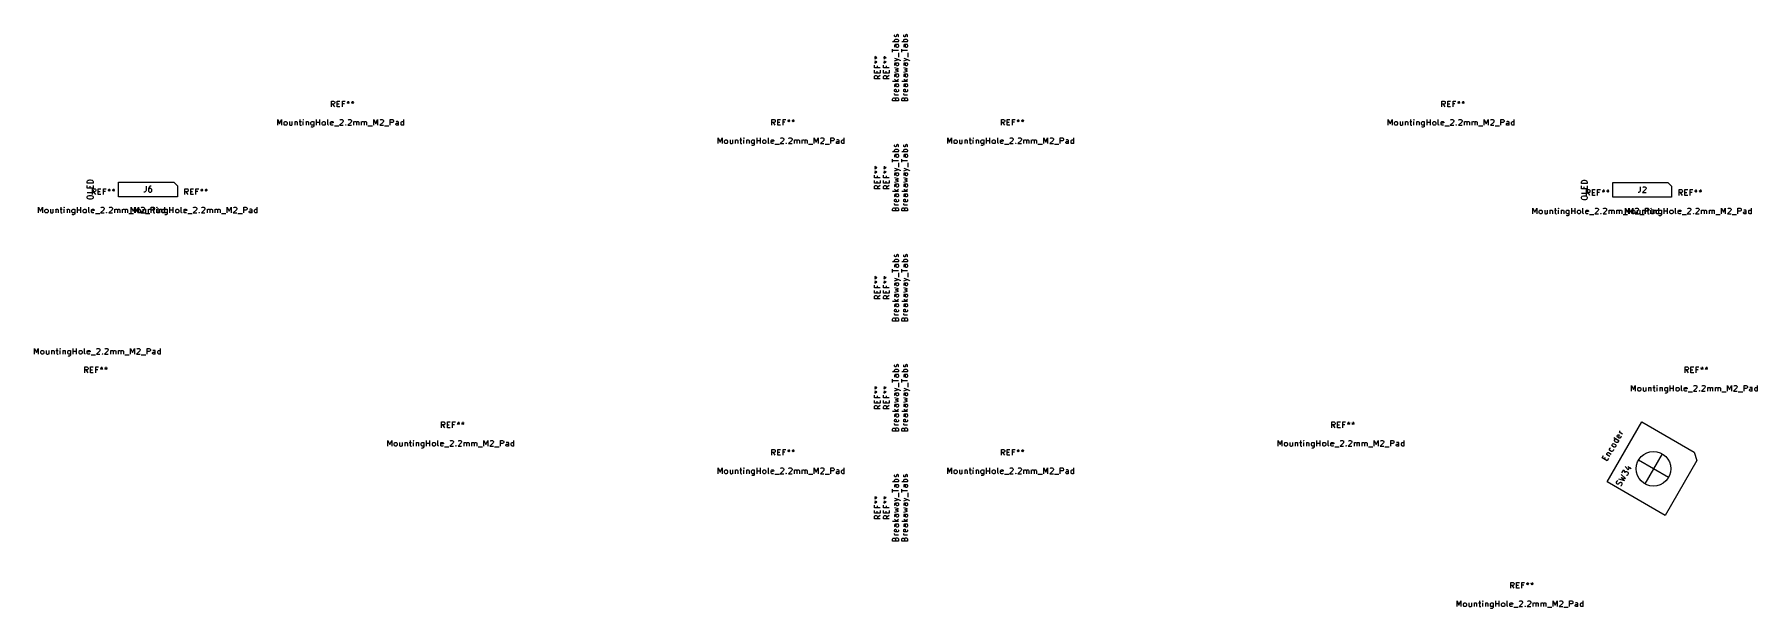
# Model space of a CAD drawing. Extents: x 45 to 343, y -144 to -45.
import ezdxf

# ---------------------------------------------------------------- set-up
doc = ezdxf.new("R2010")
doc.units = 0
doc.layers.add('BLACK', color=7, linetype='CONTINUOUS')

msp = doc.modelspace()

# ---------------------------------------------------------------- linework, layer by layer
at = {"layer": 'BLACK', "linetype": 'CONTINUOUS'}
for p, q in [((194.877, -46.35), (193.877, -46.35)), ((193.877, -48.1595), (193.877, -47.5881)), ((194.211, -45.2071), (194.258, -45.1119)), ((194.211, -45.35), (194.211, -45.2071)), ((194.258, -45.4452), (194.211, -45.35)), ((194.211, -46.0643), (194.258, -45.969)), ((194.211, -46.2548), (194.211, -46.0643)), ((194.258, -46.35), (194.211, -46.2548)), ((194.258, -46.8738), (194.211, -46.969)), ((194.211, -46.969), (194.211, -47.1595)), ((194.211, -47.1595), (194.258, -47.2548)), ((194.354, -45.4929), (194.258, -45.4452)), ((194.258, -45.969), (194.306, -45.9214)), ((194.354, -46.8262), (194.258, -46.8738)), ((194.306, -45.9214), (194.401, -45.8738)), ((194.401, -45.4929), (194.354, -45.4929)), ((194.877, -46.8262), (194.354, -46.8262)), ((194.496, -45.4452), (194.401, -45.4929)), ((194.401, -45.8738), (194.687, -45.8738)), ((194.496, -46.9214), (194.449, -46.8262)), ((194.544, -45.35), (194.496, -45.4452)), ((194.496, -47.1595), (194.496, -46.9214)), ((194.544, -47.2548), (194.496, -47.1595)), ((194.592, -45.1119), (194.544, -45.2071)), ((194.544, -45.2071), (194.544, -45.35)), ((194.639, -47.3024), (194.544, -47.2548)), ((194.687, -45.0643), (194.592, -45.1119)), ((194.735, -47.3024), (194.639, -47.3024)), ((194.735, -45.0643), (194.687, -45.0643)), ((194.687, -45.8738), (194.782, -45.9214)), ((194.83, -45.1119), (194.735, -45.0643)), ((194.83, -47.2548), (194.735, -47.3024)), ((194.782, -45.9214), (194.83, -45.969)), ((194.877, -45.2071), (194.83, -45.1119)), ((194.83, -45.4929), (194.877, -45.3976)), ((194.83, -45.969), (194.877, -46.0643)), ((194.877, -46.2548), (194.83, -46.35)), ((194.83, -46.8262), (194.877, -46.9214)), ((194.877, -47.1595), (194.83, -47.2548)), ((194.877, -45.3976), (194.877, -45.2071)), ((194.877, -46.0643), (194.877, -46.2548)), ((194.877, -46.9214), (194.877, -47.1595)), ((196.465, -46.35), (195.465, -46.35)), ((195.465, -48.1595), (195.465, -47.5881)), ((195.798, -45.2071), (195.846, -45.1119)), ((195.798, -45.35), (195.798, -45.2071)), ((195.846, -45.4452), (195.798, -45.35)), ((195.798, -46.0643), (195.846, -45.969)), ((195.798, -46.2548), (195.798, -46.0643)), ((195.846, -46.35), (195.798, -46.2548)), ((195.846, -46.8738), (195.798, -46.969)), ((195.798, -46.969), (195.798, -47.1595)), ((195.798, -47.1595), (195.846, -47.2548)), ((195.941, -45.4929), (195.846, -45.4452)), ((195.846, -45.969), (195.893, -45.9214)), ((195.941, -46.8262), (195.846, -46.8738)), ((195.893, -45.9214), (195.989, -45.8738)), ((195.989, -45.4929), (195.941, -45.4929)), ((196.465, -46.8262), (195.941, -46.8262)), ((196.084, -45.4452), (195.989, -45.4929)), ((195.989, -45.8738), (196.274, -45.8738)), ((196.084, -46.9214), (196.036, -46.8262)), ((196.132, -45.35), (196.084, -45.4452)), ((196.084, -47.1595), (196.084, -46.9214)), ((196.132, -47.2548), (196.084, -47.1595)), ((196.179, -45.1119), (196.132, -45.2071)), ((196.132, -45.2071), (196.132, -45.35)), ((196.227, -47.3024), (196.132, -47.2548)), ((196.274, -45.0643), (196.179, -45.1119)), ((196.322, -47.3024), (196.227, -47.3024)), ((196.322, -45.0643), (196.274, -45.0643)), ((196.274, -45.8738), (196.37, -45.9214)), ((196.417, -45.1119), (196.322, -45.0643)), ((196.417, -47.2548), (196.322, -47.3024)), ((196.37, -45.9214), (196.417, -45.969)), ((196.465, -45.2071), (196.417, -45.1119)), ((196.417, -45.4929), (196.465, -45.3976)), ((196.417, -45.969), (196.465, -46.0643)), ((196.465, -46.2548), (196.417, -46.35)), ((196.417, -46.8262), (196.465, -46.9214)), ((196.465, -47.1595), (196.417, -47.2548)), ((196.465, -45.3976), (196.465, -45.2071)), ((196.465, -46.0643), (196.465, -46.2548)), ((196.465, -46.9214), (196.465, -47.1595)), ((190.727, -49.0881), (190.965, -49.0881)), ((190.727, -49.85), (190.965, -49.85)), ((190.727, -50.85), (190.727, -50.3738)), ((190.965, -49.0881), (190.87, -48.85)), ((190.87, -49.3262), (190.965, -49.0881)), ((190.965, -49.85), (190.87, -49.6119)), ((190.87, -50.0881), (190.965, -49.85)), ((190.965, -49.0881), (191.156, -48.9452)), ((191.156, -49.231), (190.965, -49.0881)), ((190.965, -49.85), (191.156, -49.7071)), ((191.156, -49.9929), (190.965, -49.85)), ((191.204, -50.5167), (191.204, -50.85)), ((192.315, -49.0881), (192.553, -49.0881)), ((192.315, -49.85), (192.553, -49.85)), ((192.315, -50.85), (192.315, -50.3738)), ((192.553, -49.0881), (192.458, -48.85)), ((192.458, -49.3262), (192.553, -49.0881)), ((192.553, -49.85), (192.458, -49.6119)), ((192.458, -50.0881), (192.553, -49.85)), ((192.553, -49.0881), (192.743, -48.9452)), ((192.743, -49.231), (192.553, -49.0881)), ((192.553, -49.85), (192.743, -49.7071)), ((192.743, -49.9929), (192.553, -49.85)), ((192.791, -50.5167), (192.791, -50.85)), ((194.877, -47.8738), (193.877, -47.8738)), ((194.211, -49.1595), (194.877, -49.3976)), ((194.211, -49.6357), (194.877, -49.3976)), ((194.258, -50.0643), (194.211, -50.1595)), ((194.211, -50.1595), (194.211, -50.35)), ((194.211, -50.35), (194.258, -50.4452)), ((194.354, -50.0167), (194.258, -50.0643)), ((194.877, -50.0167), (194.354, -50.0167)), ((194.496, -50.1119), (194.449, -50.0167)), ((194.496, -50.35), (194.496, -50.1119)), ((194.544, -50.4452), (194.496, -50.35)), ((194.639, -50.4929), (194.544, -50.4452)), ((194.735, -50.4929), (194.639, -50.4929)), ((194.83, -50.4452), (194.735, -50.4929)), ((194.83, -50.0167), (194.877, -50.1119)), ((194.877, -50.35), (194.83, -50.4452)), ((194.877, -49.3976), (195.115, -49.4929)), ((194.877, -50.1119), (194.877, -50.35)), ((194.973, -49.0167), (194.973, -48.2548)), ((195.115, -49.4929), (195.163, -49.5405)), ((195.163, -49.5405), (195.211, -49.6357)), ((196.465, -47.8738), (195.465, -47.8738)), ((195.798, -49.1595), (196.465, -49.3976)), ((195.798, -49.6357), (196.465, -49.3976)), ((195.846, -50.0643), (195.798, -50.1595)), ((195.798, -50.1595), (195.798, -50.35)), ((195.798, -50.35), (195.846, -50.4452)), ((195.941, -50.0167), (195.846, -50.0643)), ((196.465, -50.0167), (195.941, -50.0167)), ((196.084, -50.1119), (196.036, -50.0167)), ((196.084, -50.35), (196.084, -50.1119)), ((196.132, -50.4452), (196.084, -50.35)), ((196.227, -50.4929), (196.132, -50.4452)), ((196.322, -50.4929), (196.227, -50.4929)), ((196.417, -50.4452), (196.322, -50.4929)), ((196.417, -50.0167), (196.465, -50.1119)), ((196.465, -50.35), (196.417, -50.4452)), ((196.465, -49.3976), (196.703, -49.4929)), ((196.465, -50.1119), (196.465, -50.35)), ((196.56, -49.0167), (196.56, -48.2548)), ((196.703, -49.4929), (196.751, -49.5405)), ((196.751, -49.5405), (196.798, -49.6357)), ((191.727, -50.85), (190.727, -50.85)), ((190.727, -51.7548), (190.727, -51.2786)), ((191.727, -51.7548), (190.727, -51.7548)), ((190.727, -52.3738), (190.775, -52.2786)), ((190.727, -52.7548), (190.727, -52.3738)), ((191.727, -52.7548), (190.727, -52.7548)), ((190.775, -52.2786), (190.823, -52.231)), ((190.823, -52.231), (190.918, -52.1833)), ((190.918, -52.1833), (191.061, -52.1833)), ((191.061, -52.1833), (191.156, -52.231)), ((191.156, -52.231), (191.204, -52.2786)), ((191.204, -51.7548), (191.204, -51.4214)), ((191.204, -52.2786), (191.251, -52.3738)), ((191.727, -52.1833), (191.251, -52.5167)), ((191.251, -52.3738), (191.251, -52.7548)), ((191.727, -51.2786), (191.727, -51.7548)), ((193.315, -50.85), (192.315, -50.85)), ((192.315, -51.7548), (192.315, -51.2786)), ((193.315, -51.7548), (192.315, -51.7548)), ((192.315, -52.3738), (192.362, -52.2786)), ((192.315, -52.7548), (192.315, -52.3738)), ((193.315, -52.7548), (192.315, -52.7548)), ((192.362, -52.2786), (192.41, -52.231)), ((192.41, -52.231), (192.505, -52.1833)), ((192.505, -52.1833), (192.648, -52.1833)), ((192.648, -52.1833), (192.743, -52.231)), ((192.743, -52.231), (192.791, -52.2786)), ((192.791, -51.7548), (192.791, -51.4214)), ((192.791, -52.2786), (192.839, -52.3738)), ((193.315, -52.1833), (192.839, -52.5167)), ((192.839, -52.3738), (192.839, -52.7548)), ((193.315, -51.2786), (193.315, -51.7548)), ((194.877, -53.2071), (193.877, -53.2071)), ((194.877, -51.0167), (194.211, -50.8262)), ((194.211, -51.5881), (194.877, -51.3976)), ((194.258, -52.0167), (194.211, -52.1119)), ((194.211, -52.1119), (194.211, -52.3024)), ((194.211, -52.3024), (194.258, -52.3976)), ((194.211, -52.8262), (194.592, -53.2071)), ((194.354, -51.969), (194.258, -52.0167)), ((194.877, -51.969), (194.354, -51.969)), ((194.401, -51.2071), (194.877, -51.0167)), ((194.877, -51.3976), (194.401, -51.2071)), ((194.496, -52.0643), (194.449, -51.969)), ((194.496, -52.3024), (194.496, -52.0643)), ((194.544, -52.3976), (194.496, -52.3024)), ((194.496, -53.1119), (194.877, -52.8262)), ((194.639, -52.4452), (194.544, -52.3976)), ((194.735, -52.4452), (194.639, -52.4452)), ((194.83, -52.3976), (194.735, -52.4452)), ((194.83, -51.969), (194.877, -52.0643)), ((194.877, -52.3024), (194.83, -52.3976)), ((194.877, -52.0643), (194.877, -52.3024)), ((196.465, -53.2071), (195.465, -53.2071)), ((196.465, -51.0167), (195.798, -50.8262)), ((195.798, -51.5881), (196.465, -51.3976)), ((195.846, -52.0167), (195.798, -52.1119)), ((195.798, -52.1119), (195.798, -52.3024)), ((195.798, -52.3024), (195.846, -52.3976)), ((195.798, -52.8262), (196.179, -53.2071)), ((195.941, -51.969), (195.846, -52.0167)), ((196.465, -51.969), (195.941, -51.969)), ((195.989, -51.2071), (196.465, -51.0167)), ((196.465, -51.3976), (195.989, -51.2071)), ((196.084, -52.0643), (196.036, -51.969)), ((196.084, -52.3024), (196.084, -52.0643)), ((196.132, -52.3976), (196.084, -52.3024)), ((196.084, -53.1119), (196.465, -52.8262)), ((196.227, -52.4452), (196.132, -52.3976)), ((196.322, -52.4452), (196.227, -52.4452)), ((196.417, -52.3976), (196.322, -52.4452)), ((196.417, -51.969), (196.465, -52.0643)), ((196.465, -52.3024), (196.417, -52.3976)), ((196.465, -52.0643), (196.465, -52.3024)), ((96.8202, -57.6024), (96.8202, -56.6024)), ((96.8202, -56.6024), (97.2012, -56.6024)), ((97.2012, -56.6024), (97.2964, -56.65)), ((97.8202, -57.6024), (97.8202, -56.6024)), ((97.8202, -56.6024), (98.2964, -56.6024)), ((98.725, -57.6024), (98.725, -56.6024)), ((98.725, -56.6024), (99.2012, -56.6024)), ((99.725, -56.6024), (99.725, -56.8405)), ((100.487, -56.6024), (100.487, -56.8405)), ((193.877, -56.2548), (193.925, -56.1595)), ((193.877, -56.5881), (193.877, -56.2548)), ((194.877, -56.5881), (193.877, -56.5881)), ((193.925, -56.1595), (193.973, -56.1119)), ((193.973, -56.1119), (194.068, -56.0643)), ((194.068, -56.0643), (194.163, -56.0643)), ((194.163, -56.0643), (194.258, -56.1119)), ((194.258, -53.731), (194.211, -53.8262)), ((194.211, -53.8262), (194.211, -54.0167)), ((194.211, -54.0167), (194.258, -54.1119)), ((194.211, -54.6833), (194.258, -54.5881)), ((194.211, -54.8738), (194.211, -54.6833)), ((194.258, -54.969), (194.211, -54.8738)), ((194.211, -55.3976), (194.211, -55.3024)), ((194.258, -55.4929), (194.211, -55.3976)), ((194.877, -55.5881), (194.211, -55.5881)), ((194.354, -53.6833), (194.258, -53.731)), ((194.258, -54.5881), (194.354, -54.5405)), ((194.354, -55.0167), (194.258, -54.969)), ((194.306, -55.5405), (194.258, -55.4929)), ((194.258, -56.1119), (194.306, -56.1595)), ((194.401, -55.5881), (194.306, -55.5405)), ((194.306, -56.1595), (194.354, -56.2548)), ((194.877, -53.6833), (194.354, -53.6833)), ((194.354, -54.5405), (194.449, -54.5405)), ((194.735, -55.0167), (194.354, -55.0167)), ((194.354, -56.2548), (194.401, -56.1119)), ((194.354, -56.2548), (194.354, -56.5881)), ((194.401, -56.1119), (194.449, -56.0643)), ((194.496, -53.7786), (194.449, -53.6833)), ((194.449, -54.5405), (194.544, -55.0167)), ((194.449, -56.0643), (194.544, -56.0167)), ((194.496, -54.0167), (194.496, -53.7786)), ((194.544, -54.1119), (194.496, -54.0167)), ((194.639, -54.1595), (194.544, -54.1119)), ((194.544, -56.0167), (194.687, -56.0167)), ((194.735, -54.1595), (194.639, -54.1595)), ((194.687, -56.0167), (194.782, -56.0643)), ((194.83, -54.1119), (194.735, -54.1595)), ((194.83, -54.969), (194.735, -55.0167)), ((194.782, -56.0643), (194.83, -56.1119)), ((194.83, -53.6833), (194.877, -53.7786)), ((194.877, -54.0167), (194.83, -54.1119)), ((194.83, -54.5881), (194.877, -54.6833)), ((194.877, -54.8738), (194.83, -54.969)), ((194.83, -56.1119), (194.877, -56.2071)), ((194.877, -53.7786), (194.877, -54.0167)), ((194.877, -54.6833), (194.877, -54.8738)), ((194.877, -56.2071), (194.877, -56.5881)), ((195.465, -56.2548), (195.512, -56.1595)), ((195.465, -56.5881), (195.465, -56.2548)), ((196.465, -56.5881), (195.465, -56.5881)), ((195.512, -56.1595), (195.56, -56.1119)), ((195.56, -56.1119), (195.655, -56.0643)), ((195.655, -56.0643), (195.751, -56.0643)), ((195.751, -56.0643), (195.846, -56.1119)), ((195.846, -53.731), (195.798, -53.8262)), ((195.798, -53.8262), (195.798, -54.0167)), ((195.798, -54.0167), (195.846, -54.1119)), ((195.798, -54.6833), (195.846, -54.5881)), ((195.798, -54.8738), (195.798, -54.6833)), ((195.846, -54.969), (195.798, -54.8738)), ((195.798, -55.3976), (195.798, -55.3024)), ((195.846, -55.4929), (195.798, -55.3976)), ((196.465, -55.5881), (195.798, -55.5881)), ((195.941, -53.6833), (195.846, -53.731)), ((195.846, -54.5881), (195.941, -54.5405)), ((195.941, -55.0167), (195.846, -54.969)), ((195.893, -55.5405), (195.846, -55.4929)), ((195.846, -56.1119), (195.893, -56.1595)), ((195.989, -55.5881), (195.893, -55.5405)), ((195.893, -56.1595), (195.941, -56.2548)), ((196.465, -53.6833), (195.941, -53.6833)), ((195.941, -54.5405), (196.036, -54.5405)), ((196.322, -55.0167), (195.941, -55.0167)), ((195.941, -56.2548), (195.989, -56.1119)), ((195.941, -56.2548), (195.941, -56.5881)), ((195.989, -56.1119), (196.036, -56.0643)), ((196.084, -53.7786), (196.036, -53.6833)), ((196.036, -54.5405), (196.132, -55.0167)), ((196.036, -56.0643), (196.132, -56.0167)), ((196.084, -54.0167), (196.084, -53.7786)), ((196.132, -54.1119), (196.084, -54.0167)), ((196.227, -54.1595), (196.132, -54.1119)), ((196.132, -56.0167), (196.274, -56.0167)), ((196.322, -54.1595), (196.227, -54.1595)), ((196.274, -56.0167), (196.37, -56.0643)), ((196.417, -54.1119), (196.322, -54.1595)), ((196.417, -54.969), (196.322, -55.0167)), ((196.37, -56.0643), (196.417, -56.1119)), ((196.417, -53.6833), (196.465, -53.7786)), ((196.465, -54.0167), (196.417, -54.1119)), ((196.417, -54.5881), (196.465, -54.6833)), ((196.465, -54.8738), (196.417, -54.969)), ((196.417, -56.1119), (196.465, -56.2071)), ((196.465, -53.7786), (196.465, -54.0167)), ((196.465, -54.6833), (196.465, -54.8738)), ((196.465, -56.2071), (196.465, -56.5881)), ((288.908, -57.6024), (288.908, -56.6024)), ((288.908, -56.6024), (289.289, -56.6024)), ((289.289, -56.6024), (289.384, -56.65)), ((289.908, -57.6024), (289.908, -56.6024)), ((289.908, -56.6024), (290.384, -56.6024)), ((290.812, -57.6024), (290.812, -56.6024)), ((290.812, -56.6024), (291.289, -56.6024)), ((291.812, -56.6024), (291.812, -56.8405)), ((292.574, -56.6024), (292.574, -56.8405)), ((97.2012, -57.1262), (96.8202, -57.1262)), ((97.3917, -57.6024), (97.0583, -57.1262)), ((97.2964, -57.0786), (97.2012, -57.1262)), ((97.2964, -56.65), (97.344, -56.6976)), ((97.344, -57.031), (97.2964, -57.0786)), ((97.344, -56.6976), (97.3917, -56.7929)), ((97.3917, -56.9357), (97.344, -57.031)), ((97.3917, -56.7929), (97.3917, -56.9357)), ((97.8202, -57.0786), (98.1536, -57.0786)), ((98.2964, -57.6024), (97.8202, -57.6024)), ((99.0583, -57.0786), (98.725, -57.0786)), ((99.4869, -56.7452), (99.725, -56.8405)), ((99.5821, -57.031), (99.725, -56.8405)), ((99.725, -56.8405), (99.9631, -56.7452)), ((99.725, -56.8405), (99.8679, -57.031)), ((100.249, -56.7452), (100.487, -56.8405)), ((100.344, -57.031), (100.487, -56.8405)), ((100.487, -56.8405), (100.725, -56.7452)), ((100.487, -56.8405), (100.63, -57.031)), ((289.289, -57.1262), (288.908, -57.1262)), ((289.479, -57.6024), (289.146, -57.1262)), ((289.384, -57.0786), (289.289, -57.1262)), ((289.384, -56.65), (289.432, -56.6976)), ((289.432, -57.031), (289.384, -57.0786)), ((289.432, -56.6976), (289.479, -56.7929)), ((289.479, -56.9357), (289.432, -57.031)), ((289.479, -56.7929), (289.479, -56.9357)), ((289.908, -57.0786), (290.241, -57.0786)), ((290.384, -57.6024), (289.908, -57.6024)), ((291.146, -57.0786), (290.812, -57.0786)), ((291.574, -56.7452), (291.812, -56.8405)), ((291.67, -57.031), (291.812, -56.8405)), ((291.812, -56.8405), (292.051, -56.7452)), ((291.812, -56.8405), (291.955, -57.031)), ((292.336, -56.7452), (292.574, -56.8405)), ((292.432, -57.031), (292.574, -56.8405)), ((292.574, -56.8405), (292.812, -56.7452)), ((292.574, -56.8405), (292.717, -57.031)), ((87.5202, -60.8024), (87.5202, -59.8024)), ((87.5202, -59.8024), (87.8536, -60.5167)), ((87.8536, -60.5167), (88.1869, -59.8024)), ((88.1869, -59.8024), (88.1869, -60.8024)), ((88.6155, -60.3262), (88.6631, -60.231)), ((88.6155, -60.6119), (88.6155, -60.3262)), ((88.6631, -60.7071), (88.6155, -60.6119)), ((88.6631, -60.231), (88.7107, -60.1833)), ((88.7107, -60.7548), (88.6631, -60.7071)), ((88.7107, -60.1833), (88.806, -60.1357)), ((88.806, -60.8024), (88.7107, -60.7548)), ((88.806, -60.1357), (88.9488, -60.1357)), ((88.9488, -60.8024), (88.806, -60.8024)), ((88.9488, -60.1357), (89.044, -60.1833)), ((89.044, -60.7548), (88.9488, -60.8024)), ((89.044, -60.1833), (89.0917, -60.231)), ((89.0917, -60.7071), (89.044, -60.7548)), ((89.0917, -60.231), (89.1393, -60.3262)), ((89.1393, -60.6119), (89.0917, -60.7071)), ((89.1393, -60.3262), (89.1393, -60.6119)), ((89.5679, -60.1357), (89.5679, -60.6595)), ((89.5679, -60.6595), (89.6155, -60.7548)), ((89.6155, -60.7548), (89.7107, -60.8024)), ((89.7107, -60.8024), (89.8536, -60.8024)), ((89.8536, -60.8024), (89.9488, -60.7548)), ((89.9488, -60.7548), (89.9964, -60.7071)), ((89.9964, -60.1357), (89.9964, -60.8024)), ((90.4726, -60.1357), (90.4726, -60.8024)), ((90.4726, -60.231), (90.5202, -60.1833)), ((90.5202, -60.1833), (90.6155, -60.1357)), ((90.6155, -60.1357), (90.7583, -60.1357)), ((90.7583, -60.1357), (90.8536, -60.1833)), ((90.8536, -60.1833), (90.9012, -60.2786)), ((90.9012, -60.2786), (90.9012, -60.8024)), ((91.2345, -60.1357), (91.6155, -60.1357)), ((91.3774, -59.8024), (91.3774, -60.6595)), ((91.3774, -60.6595), (91.425, -60.7548)), ((91.425, -60.7548), (91.5202, -60.8024)), ((91.5202, -60.8024), (91.6155, -60.8024)), ((91.9488, -59.8024), (91.9012, -59.85)), ((91.9012, -59.85), (91.9488, -59.8976)), ((91.9964, -59.85), (91.9488, -59.8024)), ((91.9488, -59.8024), (91.9488, -59.8976)), ((91.9488, -59.8976), (91.9964, -59.85)), ((91.9488, -60.8024), (91.9488, -60.1357)), ((92.425, -60.1357), (92.425, -60.8024)), ((92.425, -60.231), (92.4726, -60.1833)), ((92.4726, -60.1833), (92.5679, -60.1357)), ((92.5679, -60.1357), (92.7107, -60.1357)), ((92.7107, -60.1357), (92.806, -60.1833)), ((92.806, -60.1833), (92.8536, -60.2786)), ((92.8536, -60.2786), (92.8536, -60.8024)), ((93.2821, -60.3262), (93.3298, -60.231)), ((93.2821, -60.6119), (93.2821, -60.3262)), ((93.3298, -60.7071), (93.2821, -60.6119)), ((93.3298, -60.231), (93.3774, -60.1833)), ((93.3774, -60.7548), (93.3298, -60.7071)), ((93.425, -61.1357), (93.3298, -61.0881)), ((93.3774, -60.1833), (93.4726, -60.1357)), ((93.4726, -60.8024), (93.3774, -60.7548)), ((93.5679, -61.1357), (93.425, -61.1357)), ((93.4726, -60.1357), (93.6631, -60.1357)), ((93.6631, -60.8024), (93.4726, -60.8024)), ((93.6631, -61.0881), (93.5679, -61.1357)), ((93.6631, -60.1357), (93.7583, -60.1833)), ((93.7583, -60.7548), (93.6631, -60.8024)), ((93.7107, -61.0405), (93.6631, -61.0881)), ((93.7583, -60.9452), (93.7107, -61.0405)), ((93.7583, -60.1357), (93.7583, -60.9452)), ((94.2345, -60.8024), (94.2345, -59.8024)), ((94.2345, -60.2786), (94.806, -60.2786)), ((94.806, -60.8024), (94.806, -59.8024)), ((95.2345, -60.3262), (95.2821, -60.231)), ((95.2345, -60.6119), (95.2345, -60.3262)), ((95.2821, -60.7071), (95.2345, -60.6119)), ((95.2821, -60.231), (95.3298, -60.1833)), ((95.3298, -60.7548), (95.2821, -60.7071)), ((95.3298, -60.1833), (95.425, -60.1357)), ((95.425, -60.8024), (95.3298, -60.7548)), ((95.425, -60.1357), (95.5679, -60.1357)), ((95.5679, -60.8024), (95.425, -60.8024)), ((95.5679, -60.1357), (95.6631, -60.1833)), ((95.6631, -60.7548), (95.5679, -60.8024)), ((95.6631, -60.1833), (95.7107, -60.231)), ((95.7107, -60.7071), (95.6631, -60.7548)), ((95.7107, -60.231), (95.7583, -60.3262)), ((95.7583, -60.6119), (95.7107, -60.7071)), ((95.7583, -60.3262), (95.7583, -60.6119)), ((96.1869, -60.6595), (96.1869, -59.8024)), ((96.2345, -60.7548), (96.1869, -60.6595)), ((96.3298, -60.8024), (96.2345, -60.7548)), ((96.6631, -60.2786), (96.7107, -60.1833)), ((96.6631, -60.6595), (96.6631, -60.2786)), ((97.1393, -60.3738), (96.6631, -60.469)), ((96.7107, -60.7548), (96.6631, -60.6595)), ((96.7107, -60.1833), (96.806, -60.1357)), ((96.806, -60.8024), (96.7107, -60.7548)), ((96.806, -60.1357), (96.9964, -60.1357)), ((96.9964, -60.8024), (96.806, -60.8024)), ((96.9964, -60.1357), (97.0917, -60.1833)), ((97.0917, -60.7548), (96.9964, -60.8024)), ((97.0917, -60.1833), (97.1393, -60.2786)), ((97.1393, -60.2786), (97.1393, -60.3738)), ((97.3298, -60.8976), (98.0917, -60.8976)), ((98.806, -60.231), (98.2345, -60.8024)), ((98.2345, -60.8024), (98.8536, -60.8024)), ((98.2821, -59.8976), (98.3298, -59.85)), ((98.3298, -59.85), (98.425, -59.8024)), ((98.425, -59.8024), (98.6631, -59.8024)), ((98.6631, -59.8024), (98.7583, -59.85)), ((98.7583, -59.85), (98.806, -59.8976)), ((98.806, -59.8976), (98.8536, -59.9929)), ((98.8536, -60.0881), (98.806, -60.231)), ((98.8536, -59.9929), (98.8536, -60.0881)), ((99.2345, -60.7548), (99.2821, -60.7071)), ((99.2821, -60.8024), (99.2345, -60.7548)), ((99.2821, -60.7071), (99.3298, -60.7548)), ((99.2821, -60.7071), (99.2821, -60.8024)), ((99.3298, -60.7548), (99.2821, -60.8024)), ((100.235, -60.231), (99.6631, -60.8024)), ((99.6631, -60.8024), (100.282, -60.8024)), ((99.7107, -59.8976), (99.7583, -59.85)), ((99.7583, -59.85), (99.8536, -59.8024)), ((99.8536, -59.8024), (100.092, -59.8024)), ((100.092, -59.8024), (100.187, -59.85)), ((100.187, -59.85), (100.235, -59.8976)), ((100.235, -59.8976), (100.282, -59.9929)), ((100.282, -60.0881), (100.235, -60.231)), ((100.282, -59.9929), (100.282, -60.0881)), ((100.711, -60.8024), (100.711, -60.1357)), ((100.711, -60.231), (100.758, -60.1833)), ((100.758, -60.1833), (100.854, -60.1357)), ((100.854, -60.1357), (100.996, -60.1357)), ((100.996, -60.1357), (101.092, -60.1833)), ((101.092, -60.1833), (101.139, -60.2786)), ((101.139, -60.2786), (101.187, -60.1833)), ((101.139, -60.2786), (101.139, -60.8024)), ((101.187, -60.1833), (101.282, -60.1357)), ((101.282, -60.1357), (101.425, -60.1357)), ((101.425, -60.1357), (101.52, -60.1833)), ((101.52, -60.1833), (101.568, -60.2786)), ((101.568, -60.2786), (101.568, -60.8024)), ((102.044, -60.8024), (102.044, -60.1357)), ((102.044, -60.231), (102.092, -60.1833)), ((102.092, -60.1833), (102.187, -60.1357)), ((102.187, -60.1357), (102.33, -60.1357)), ((102.33, -60.1357), (102.425, -60.1833)), ((102.425, -60.1833), (102.473, -60.2786)), ((102.473, -60.2786), (102.52, -60.1833)), ((102.473, -60.2786), (102.473, -60.8024)), ((102.52, -60.1833), (102.615, -60.1357)), ((102.615, -60.1357), (102.758, -60.1357)), ((102.758, -60.1357), (102.854, -60.1833)), ((102.854, -60.1833), (102.901, -60.2786)), ((102.901, -60.2786), (102.901, -60.8024)), ((103.139, -60.8976), (103.901, -60.8976)), ((104.139, -60.8024), (104.139, -59.8024)), ((104.139, -59.8024), (104.473, -60.5167)), ((104.473, -60.5167), (104.806, -59.8024)), ((104.806, -59.8024), (104.806, -60.8024)), ((105.758, -60.231), (105.187, -60.8024)), ((105.187, -60.8024), (105.806, -60.8024)), ((105.235, -59.8976), (105.282, -59.85)), ((105.282, -59.85), (105.377, -59.8024)), ((105.377, -59.8024), (105.615, -59.8024)), ((105.615, -59.8024), (105.711, -59.85)), ((105.711, -59.85), (105.758, -59.8976)), ((105.758, -59.8976), (105.806, -59.9929)), ((105.806, -60.0881), (105.758, -60.231)), ((105.806, -59.9929), (105.806, -60.0881)), ((105.996, -60.8976), (106.758, -60.8976)), ((106.996, -60.8024), (106.996, -59.8024)), ((106.996, -59.8024), (107.377, -59.8024)), ((107.377, -60.3262), (106.996, -60.3262)), ((107.377, -59.8024), (107.473, -59.85)), ((107.473, -60.2786), (107.377, -60.3262)), ((107.473, -59.85), (107.52, -59.8976)), ((107.52, -60.231), (107.473, -60.2786)), ((107.52, -59.8976), (107.568, -59.9929)), ((107.568, -60.1357), (107.52, -60.231)), ((107.568, -59.9929), (107.568, -60.1357)), ((107.949, -60.5643), (107.996, -60.469)), ((107.949, -60.6595), (107.949, -60.5643)), ((107.996, -60.7548), (107.949, -60.6595)), ((108.092, -60.1357), (107.996, -60.1833)), ((107.996, -60.469), (108.092, -60.4214)), ((108.092, -60.8024), (107.996, -60.7548)), ((108.282, -60.1357), (108.092, -60.1357)), ((108.092, -60.4214), (108.33, -60.4214)), ((108.33, -60.8024), (108.092, -60.8024)), ((108.377, -60.1833), (108.282, -60.1357)), ((108.33, -60.4214), (108.425, -60.3738)), ((108.425, -60.7548), (108.33, -60.8024)), ((108.425, -60.2786), (108.377, -60.1833)), ((108.425, -60.8024), (108.425, -60.2786)), ((108.854, -60.3262), (108.901, -60.231)), ((108.854, -60.6119), (108.854, -60.3262)), ((108.901, -60.7071), (108.854, -60.6119)), ((108.901, -60.231), (108.949, -60.1833)), ((108.949, -60.7548), (108.901, -60.7071)), ((108.949, -60.1833), (109.044, -60.1357)), ((109.044, -60.8024), (108.949, -60.7548)), ((109.044, -60.1357), (109.235, -60.1357)), ((109.235, -60.8024), (109.044, -60.8024)), ((109.235, -60.1357), (109.33, -60.1833)), ((109.33, -60.7548), (109.235, -60.8024)), ((109.33, -60.8024), (109.33, -59.8024)), ((173.02, -60.7774), (173.02, -59.7774)), ((173.02, -59.7774), (173.401, -59.7774)), ((173.401, -60.3012), (173.02, -60.3012)), ((173.592, -60.7774), (173.258, -60.3012)), ((173.401, -59.7774), (173.496, -59.825)), ((173.496, -60.2536), (173.401, -60.3012)), ((173.496, -59.825), (173.544, -59.8726)), ((173.544, -60.206), (173.496, -60.2536)), ((173.544, -59.8726), (173.592, -59.9679)), ((173.592, -60.1107), (173.544, -60.206)), ((173.592, -59.9679), (173.592, -60.1107)), ((174.02, -60.7774), (174.02, -59.7774)), ((174.02, -59.7774), (174.496, -59.7774)), ((174.02, -60.2536), (174.354, -60.2536)), ((174.496, -60.7774), (174.02, -60.7774)), ((174.925, -60.7774), (174.925, -59.7774)), ((174.925, -59.7774), (175.401, -59.7774)), ((175.258, -60.2536), (174.925, -60.2536)), ((175.687, -59.9202), (175.925, -60.0155)), ((175.782, -60.206), (175.925, -60.0155)), ((175.925, -59.7774), (175.925, -60.0155)), ((175.925, -60.0155), (176.163, -59.9202)), ((175.925, -60.0155), (176.068, -60.206)), ((176.449, -59.9202), (176.687, -60.0155)), ((176.544, -60.206), (176.687, -60.0155)), ((176.687, -59.7774), (176.687, -60.0155)), ((176.687, -60.0155), (176.925, -59.9202)), ((176.687, -60.0155), (176.83, -60.206)), ((212.708, -60.7774), (212.708, -59.7774)), ((212.708, -59.7774), (213.089, -59.7774)), ((213.089, -60.3012), (212.708, -60.3012)), ((213.279, -60.7774), (212.946, -60.3012)), ((213.089, -59.7774), (213.184, -59.825)), ((213.184, -60.2536), (213.089, -60.3012)), ((213.184, -59.825), (213.232, -59.8726)), ((213.232, -60.206), (213.184, -60.2536)), ((213.232, -59.8726), (213.279, -59.9679)), ((213.279, -60.1107), (213.232, -60.206)), ((213.279, -59.9679), (213.279, -60.1107)), ((213.708, -60.7774), (213.708, -59.7774)), ((213.708, -59.7774), (214.184, -59.7774)), ((213.708, -60.2536), (214.041, -60.2536)), ((214.184, -60.7774), (213.708, -60.7774)), ((214.612, -60.7774), (214.612, -59.7774)), ((214.612, -59.7774), (215.089, -59.7774)), ((214.946, -60.2536), (214.612, -60.2536)), ((215.374, -59.9202), (215.612, -60.0155)), ((215.47, -60.206), (215.612, -60.0155)), ((215.612, -59.7774), (215.612, -60.0155)), ((215.612, -60.0155), (215.851, -59.9202)), ((215.612, -60.0155), (215.755, -60.206)), ((216.136, -59.9202), (216.374, -60.0155)), ((216.232, -60.206), (216.374, -60.0155)), ((216.374, -59.7774), (216.374, -60.0155)), ((216.374, -60.0155), (216.612, -59.9202)), ((216.374, -60.0155), (216.517, -60.206)), ((279.608, -60.8024), (279.608, -59.8024)), ((279.608, -59.8024), (279.941, -60.5167)), ((279.941, -60.5167), (280.274, -59.8024)), ((280.274, -59.8024), (280.274, -60.8024)), ((280.703, -60.3262), (280.751, -60.231)), ((280.703, -60.6119), (280.703, -60.3262)), ((280.751, -60.7071), (280.703, -60.6119)), ((280.751, -60.231), (280.798, -60.1833)), ((280.798, -60.7548), (280.751, -60.7071)), ((280.798, -60.1833), (280.893, -60.1357)), ((280.893, -60.8024), (280.798, -60.7548)), ((280.893, -60.1357), (281.036, -60.1357)), ((281.036, -60.8024), (280.893, -60.8024)), ((281.036, -60.1357), (281.132, -60.1833)), ((281.132, -60.7548), (281.036, -60.8024)), ((281.132, -60.1833), (281.179, -60.231)), ((281.179, -60.7071), (281.132, -60.7548)), ((281.179, -60.231), (281.227, -60.3262)), ((281.227, -60.6119), (281.179, -60.7071)), ((281.227, -60.3262), (281.227, -60.6119)), ((281.655, -60.1357), (281.655, -60.6595)), ((281.655, -60.6595), (281.703, -60.7548)), ((281.703, -60.7548), (281.798, -60.8024)), ((281.798, -60.8024), (281.941, -60.8024)), ((281.941, -60.8024), (282.036, -60.7548)), ((282.036, -60.7548), (282.084, -60.7071)), ((282.084, -60.1357), (282.084, -60.8024)), ((282.56, -60.1357), (282.56, -60.8024)), ((282.56, -60.231), (282.608, -60.1833)), ((282.608, -60.1833), (282.703, -60.1357)), ((282.703, -60.1357), (282.846, -60.1357)), ((282.846, -60.1357), (282.941, -60.1833)), ((282.941, -60.1833), (282.989, -60.2786)), ((282.989, -60.2786), (282.989, -60.8024)), ((283.322, -60.1357), (283.703, -60.1357)), ((283.465, -59.8024), (283.465, -60.6595)), ((283.465, -60.6595), (283.512, -60.7548)), ((283.512, -60.7548), (283.608, -60.8024)), ((283.608, -60.8024), (283.703, -60.8024)), ((284.036, -59.8024), (283.989, -59.85)), ((283.989, -59.85), (284.036, -59.8976)), ((284.084, -59.85), (284.036, -59.8024)), ((284.036, -59.8024), (284.036, -59.8976)), ((284.036, -59.8976), (284.084, -59.85)), ((284.036, -60.8024), (284.036, -60.1357)), ((284.512, -60.1357), (284.512, -60.8024)), ((284.512, -60.231), (284.56, -60.1833)), ((284.56, -60.1833), (284.655, -60.1357)), ((284.655, -60.1357), (284.798, -60.1357)), ((284.798, -60.1357), (284.893, -60.1833)), ((284.893, -60.1833), (284.941, -60.2786)), ((284.941, -60.2786), (284.941, -60.8024)), ((285.37, -60.3262), (285.417, -60.231)), ((285.37, -60.6119), (285.37, -60.3262)), ((285.417, -60.7071), (285.37, -60.6119)), ((285.417, -60.231), (285.465, -60.1833)), ((285.465, -60.7548), (285.417, -60.7071)), ((285.512, -61.1357), (285.417, -61.0881)), ((285.465, -60.1833), (285.56, -60.1357)), ((285.56, -60.8024), (285.465, -60.7548)), ((285.655, -61.1357), (285.512, -61.1357)), ((285.56, -60.1357), (285.751, -60.1357)), ((285.751, -60.8024), (285.56, -60.8024)), ((285.751, -61.0881), (285.655, -61.1357)), ((285.751, -60.1357), (285.846, -60.1833)), ((285.846, -60.7548), (285.751, -60.8024)), ((285.798, -61.0405), (285.751, -61.0881)), ((285.846, -60.9452), (285.798, -61.0405)), ((285.846, -60.1357), (285.846, -60.9452)), ((286.322, -60.8024), (286.322, -59.8024)), ((286.322, -60.2786), (286.893, -60.2786)), ((286.893, -60.8024), (286.893, -59.8024)), ((287.322, -60.3262), (287.37, -60.231)), ((287.322, -60.6119), (287.322, -60.3262)), ((287.37, -60.7071), (287.322, -60.6119)), ((287.37, -60.231), (287.417, -60.1833)), ((287.417, -60.7548), (287.37, -60.7071)), ((287.417, -60.1833), (287.512, -60.1357)), ((287.512, -60.8024), (287.417, -60.7548)), ((287.512, -60.1357), (287.655, -60.1357)), ((287.655, -60.8024), (287.512, -60.8024)), ((287.655, -60.1357), (287.751, -60.1833)), ((287.751, -60.7548), (287.655, -60.8024)), ((287.751, -60.1833), (287.798, -60.231)), ((287.798, -60.7071), (287.751, -60.7548)), ((287.798, -60.231), (287.846, -60.3262)), ((287.846, -60.6119), (287.798, -60.7071)), ((287.846, -60.3262), (287.846, -60.6119)), ((288.274, -60.6595), (288.274, -59.8024)), ((288.322, -60.7548), (288.274, -60.6595)), ((288.417, -60.8024), (288.322, -60.7548)), ((288.751, -60.2786), (288.798, -60.1833)), ((288.751, -60.6595), (288.751, -60.2786)), ((289.227, -60.3738), (288.751, -60.469)), ((288.798, -60.7548), (288.751, -60.6595)), ((288.798, -60.1833), (288.893, -60.1357)), ((288.893, -60.8024), (288.798, -60.7548)), ((288.893, -60.1357), (289.084, -60.1357)), ((289.084, -60.8024), (288.893, -60.8024)), ((289.084, -60.1357), (289.179, -60.1833)), ((289.179, -60.7548), (289.084, -60.8024)), ((289.179, -60.1833), (289.227, -60.2786)), ((289.227, -60.2786), (289.227, -60.3738)), ((289.417, -60.8976), (290.179, -60.8976)), ((290.893, -60.231), (290.322, -60.8024)), ((290.322, -60.8024), (290.941, -60.8024)), ((290.37, -59.8976), (290.417, -59.85)), ((290.417, -59.85), (290.512, -59.8024)), ((290.512, -59.8024), (290.751, -59.8024)), ((290.751, -59.8024), (290.846, -59.85)), ((290.846, -59.85), (290.893, -59.8976)), ((290.893, -59.8976), (290.941, -59.9929)), ((290.941, -60.0881), (290.893, -60.231)), ((290.941, -59.9929), (290.941, -60.0881)), ((291.322, -60.7548), (291.37, -60.7071)), ((291.37, -60.8024), (291.322, -60.7548)), ((291.37, -60.7071), (291.417, -60.7548)), ((291.37, -60.7071), (291.37, -60.8024)), ((291.417, -60.7548), (291.37, -60.8024)), ((292.322, -60.231), (291.751, -60.8024)), ((291.751, -60.8024), (292.37, -60.8024)), ((291.798, -59.8976), (291.846, -59.85)), ((291.846, -59.85), (291.941, -59.8024)), ((291.941, -59.8024), (292.179, -59.8024)), ((292.179, -59.8024), (292.274, -59.85)), ((292.274, -59.85), (292.322, -59.8976)), ((292.322, -59.8976), (292.37, -59.9929)), ((292.37, -60.0881), (292.322, -60.231)), ((292.37, -59.9929), (292.37, -60.0881)), ((292.798, -60.8024), (292.798, -60.1357)), ((292.798, -60.231), (292.846, -60.1833)), ((292.846, -60.1833), (292.941, -60.1357)), ((292.941, -60.1357), (293.084, -60.1357)), ((293.084, -60.1357), (293.179, -60.1833)), ((293.179, -60.1833), (293.227, -60.2786)), ((293.227, -60.2786), (293.274, -60.1833)), ((293.227, -60.2786), (293.227, -60.8024)), ((293.274, -60.1833), (293.37, -60.1357)), ((293.37, -60.1357), (293.512, -60.1357)), ((293.512, -60.1357), (293.608, -60.1833)), ((293.608, -60.1833), (293.655, -60.2786)), ((293.655, -60.2786), (293.655, -60.8024)), ((294.132, -60.8024), (294.132, -60.1357)), ((294.132, -60.231), (294.179, -60.1833)), ((294.179, -60.1833), (294.274, -60.1357)), ((294.274, -60.1357), (294.417, -60.1357)), ((294.417, -60.1357), (294.512, -60.1833)), ((294.512, -60.1833), (294.56, -60.2786)), ((294.56, -60.2786), (294.608, -60.1833)), ((294.56, -60.2786), (294.56, -60.8024)), ((294.608, -60.1833), (294.703, -60.1357)), ((294.703, -60.1357), (294.846, -60.1357)), ((294.846, -60.1357), (294.941, -60.1833)), ((294.941, -60.1833), (294.989, -60.2786)), ((294.989, -60.2786), (294.989, -60.8024)), ((295.227, -60.8976), (295.989, -60.8976)), ((296.227, -60.8024), (296.227, -59.8024)), ((296.227, -59.8024), (296.56, -60.5167)), ((296.56, -60.5167), (296.893, -59.8024)), ((296.893, -59.8024), (296.893, -60.8024)), ((297.846, -60.231), (297.274, -60.8024)), ((297.274, -60.8024), (297.893, -60.8024)), ((297.322, -59.8976), (297.37, -59.85)), ((297.37, -59.85), (297.465, -59.8024)), ((297.465, -59.8024), (297.703, -59.8024)), ((297.703, -59.8024), (297.798, -59.85)), ((297.798, -59.85), (297.846, -59.8976)), ((297.846, -59.8976), (297.893, -59.9929)), ((297.893, -60.0881), (297.846, -60.231)), ((297.893, -59.9929), (297.893, -60.0881)), ((298.084, -60.8976), (298.846, -60.8976)), ((299.084, -60.8024), (299.084, -59.8024)), ((299.084, -59.8024), (299.465, -59.8024)), ((299.465, -60.3262), (299.084, -60.3262)), ((299.465, -59.8024), (299.56, -59.85)), ((299.56, -60.2786), (299.465, -60.3262)), ((299.56, -59.85), (299.608, -59.8976)), ((299.608, -60.231), (299.56, -60.2786)), ((299.608, -59.8976), (299.655, -59.9929)), ((299.655, -60.1357), (299.608, -60.231)), ((299.655, -59.9929), (299.655, -60.1357)), ((300.036, -60.5643), (300.084, -60.469)), ((300.036, -60.6595), (300.036, -60.5643)), ((300.084, -60.7548), (300.036, -60.6595)), ((300.179, -60.1357), (300.084, -60.1833)), ((300.084, -60.469), (300.179, -60.4214)), ((300.179, -60.8024), (300.084, -60.7548)), ((300.37, -60.1357), (300.179, -60.1357)), ((300.179, -60.4214), (300.417, -60.4214)), ((300.417, -60.8024), (300.179, -60.8024)), ((300.465, -60.1833), (300.37, -60.1357)), ((300.417, -60.4214), (300.512, -60.3738)), ((300.512, -60.7548), (300.417, -60.8024)), ((300.512, -60.2786), (300.465, -60.1833)), ((300.512, -60.8024), (300.512, -60.2786)), ((300.941, -60.3262), (300.989, -60.231)), ((300.941, -60.6119), (300.941, -60.3262)), ((300.989, -60.7071), (300.941, -60.6119)), ((300.989, -60.231), (301.036, -60.1833)), ((301.036, -60.7548), (300.989, -60.7071)), ((301.036, -60.1833), (301.132, -60.1357)), ((301.132, -60.8024), (301.036, -60.7548)), ((301.132, -60.1357), (301.322, -60.1357)), ((301.322, -60.8024), (301.132, -60.8024)), ((301.322, -60.1357), (301.417, -60.1833)), ((301.417, -60.7548), (301.322, -60.8024)), ((301.417, -60.8024), (301.417, -59.8024)), ((163.72, -63.9774), (163.72, -62.9774)), ((163.72, -62.9774), (164.054, -63.6917)), ((164.054, -63.6917), (164.387, -62.9774)), ((164.387, -62.9774), (164.387, -63.9774)), ((164.815, -63.5012), (164.863, -63.406)), ((164.815, -63.7869), (164.815, -63.5012)), ((164.863, -63.8821), (164.815, -63.7869)), ((164.863, -63.406), (164.911, -63.3583)), ((164.911, -63.9298), (164.863, -63.8821)), ((164.911, -63.3583), (165.006, -63.3107)), ((165.006, -63.9774), (164.911, -63.9298)), ((165.006, -63.3107), (165.149, -63.3107)), ((165.149, -63.9774), (165.006, -63.9774)), ((165.149, -63.3107), (165.244, -63.3583)), ((165.244, -63.9298), (165.149, -63.9774)), ((165.244, -63.3583), (165.292, -63.406)), ((165.292, -63.8821), (165.244, -63.9298)), ((165.292, -63.406), (165.339, -63.5012)), ((165.339, -63.7869), (165.292, -63.8821)), ((165.339, -63.5012), (165.339, -63.7869)), ((165.768, -63.3107), (165.768, -63.8345)), ((165.768, -63.8345), (165.815, -63.9298)), ((165.815, -63.9298), (165.911, -63.9774)), ((165.911, -63.9774), (166.054, -63.9774)), ((166.054, -63.9774), (166.149, -63.9298)), ((166.149, -63.9298), (166.196, -63.8821)), ((166.196, -63.3107), (166.196, -63.9774)), ((166.673, -63.3107), (166.673, -63.9774)), ((166.673, -63.406), (166.72, -63.3583)), ((166.72, -63.3583), (166.815, -63.3107)), ((166.815, -63.3107), (166.958, -63.3107)), ((166.958, -63.3107), (167.054, -63.3583)), ((167.054, -63.3583), (167.101, -63.4536)), ((167.101, -63.4536), (167.101, -63.9774)), ((167.435, -63.3107), (167.815, -63.3107)), ((167.577, -62.9774), (167.577, -63.8345)), ((167.577, -63.8345), (167.625, -63.9298)), ((167.625, -63.9298), (167.72, -63.9774)), ((167.72, -63.9774), (167.815, -63.9774)), ((168.149, -62.9774), (168.101, -63.025)), ((168.101, -63.025), (168.149, -63.0726)), ((168.196, -63.025), (168.149, -62.9774)), ((168.149, -62.9774), (168.149, -63.0726)), ((168.149, -63.0726), (168.196, -63.025)), ((168.149, -63.9774), (168.149, -63.3107)), ((168.625, -63.3107), (168.625, -63.9774)), ((168.625, -63.406), (168.673, -63.3583)), ((168.673, -63.3583), (168.768, -63.3107)), ((168.768, -63.3107), (168.911, -63.3107)), ((168.911, -63.3107), (169.006, -63.3583)), ((169.006, -63.3583), (169.054, -63.4536)), ((169.054, -63.4536), (169.054, -63.9774)), ((169.482, -63.5012), (169.53, -63.406)), ((169.482, -63.7869), (169.482, -63.5012)), ((169.53, -63.8821), (169.482, -63.7869)), ((169.53, -63.406), (169.577, -63.3583)), ((169.577, -63.9298), (169.53, -63.8821)), ((169.625, -64.3107), (169.53, -64.2631)), ((169.577, -63.3583), (169.673, -63.3107)), ((169.673, -63.9774), (169.577, -63.9298)), ((169.768, -64.3107), (169.625, -64.3107)), ((169.673, -63.3107), (169.863, -63.3107)), ((169.863, -63.9774), (169.673, -63.9774)), ((169.863, -64.2631), (169.768, -64.3107)), ((169.863, -63.3107), (169.958, -63.3583)), ((169.958, -63.9298), (169.863, -63.9774)), ((169.911, -64.2155), (169.863, -64.2631)), ((169.958, -64.1202), (169.911, -64.2155)), ((169.958, -63.3107), (169.958, -64.1202)), ((170.435, -63.9774), (170.435, -62.9774)), ((170.435, -63.4536), (171.006, -63.4536)), ((171.006, -63.9774), (171.006, -62.9774)), ((171.435, -63.5012), (171.482, -63.406)), ((171.435, -63.7869), (171.435, -63.5012)), ((171.482, -63.8821), (171.435, -63.7869)), ((171.482, -63.406), (171.53, -63.3583)), ((171.53, -63.9298), (171.482, -63.8821)), ((171.53, -63.3583), (171.625, -63.3107)), ((171.625, -63.9774), (171.53, -63.9298)), ((171.625, -63.3107), (171.768, -63.3107)), ((171.768, -63.9774), (171.625, -63.9774)), ((171.768, -63.3107), (171.863, -63.3583)), ((171.863, -63.9298), (171.768, -63.9774)), ((171.863, -63.3583), (171.911, -63.406)), ((171.911, -63.8821), (171.863, -63.9298)), ((171.911, -63.406), (171.958, -63.5012)), ((171.958, -63.7869), (171.911, -63.8821)), ((171.958, -63.5012), (171.958, -63.7869)), ((172.387, -63.8345), (172.387, -62.9774)), ((172.435, -63.9298), (172.387, -63.8345)), ((172.53, -63.9774), (172.435, -63.9298)), ((172.863, -63.4536), (172.911, -63.3583)), ((172.863, -63.8345), (172.863, -63.4536)), ((173.339, -63.5488), (172.863, -63.644)), ((172.911, -63.9298), (172.863, -63.8345)), ((172.911, -63.3583), (173.006, -63.3107)), ((173.006, -63.9774), (172.911, -63.9298)), ((173.006, -63.3107), (173.196, -63.3107)), ((173.196, -63.9774), (173.006, -63.9774)), ((173.196, -63.3107), (173.292, -63.3583)), ((173.292, -63.9298), (173.196, -63.9774)), ((173.292, -63.3583), (173.339, -63.4536)), ((173.339, -63.4536), (173.339, -63.5488)), ((173.53, -64.0726), (174.292, -64.0726)), ((175.006, -63.406), (174.435, -63.9774)), ((174.435, -63.9774), (175.054, -63.9774)), ((174.482, -63.0726), (174.53, -63.025)), ((174.53, -63.025), (174.625, -62.9774)), ((174.625, -62.9774), (174.863, -62.9774)), ((174.863, -62.9774), (174.958, -63.025)), ((174.958, -63.025), (175.006, -63.0726)), ((175.006, -63.0726), (175.054, -63.1679)), ((175.054, -63.2631), (175.006, -63.406)), ((175.054, -63.1679), (175.054, -63.2631)), ((175.435, -63.9298), (175.482, -63.8821)), ((175.482, -63.9774), (175.435, -63.9298)), ((175.482, -63.8821), (175.53, -63.9298)), ((175.482, -63.8821), (175.482, -63.9774)), ((175.53, -63.9298), (175.482, -63.9774)), ((176.435, -63.406), (175.863, -63.9774)), ((175.863, -63.9774), (176.482, -63.9774)), ((175.911, -63.0726), (175.958, -63.025)), ((175.958, -63.025), (176.054, -62.9774)), ((176.054, -62.9774), (176.292, -62.9774)), ((176.292, -62.9774), (176.387, -63.025)), ((176.387, -63.025), (176.435, -63.0726)), ((176.435, -63.0726), (176.482, -63.1679)), ((176.482, -63.2631), (176.435, -63.406)), ((176.482, -63.1679), (176.482, -63.2631)), ((176.911, -63.9774), (176.911, -63.3107)), ((176.911, -63.406), (176.958, -63.3583)), ((176.958, -63.3583), (177.054, -63.3107)), ((177.054, -63.3107), (177.196, -63.3107)), ((177.196, -63.3107), (177.292, -63.3583)), ((177.292, -63.3583), (177.339, -63.4536)), ((177.339, -63.4536), (177.387, -63.3583)), ((177.339, -63.4536), (177.339, -63.9774)), ((177.387, -63.3583), (177.482, -63.3107)), ((177.482, -63.3107), (177.625, -63.3107)), ((177.625, -63.3107), (177.72, -63.3583)), ((177.72, -63.3583), (177.768, -63.4536)), ((177.768, -63.4536), (177.768, -63.9774)), ((178.244, -63.9774), (178.244, -63.3107)), ((178.244, -63.406), (178.292, -63.3583)), ((178.292, -63.3583), (178.387, -63.3107)), ((178.387, -63.3107), (178.53, -63.3107)), ((178.53, -63.3107), (178.625, -63.3583)), ((178.625, -63.3583), (178.673, -63.4536)), ((178.673, -63.4536), (178.72, -63.3583)), ((178.673, -63.4536), (178.673, -63.9774)), ((178.72, -63.3583), (178.815, -63.3107)), ((178.815, -63.3107), (178.958, -63.3107)), ((178.958, -63.3107), (179.054, -63.3583)), ((179.054, -63.3583), (179.101, -63.4536)), ((179.101, -63.4536), (179.101, -63.9774)), ((179.339, -64.0726), (180.101, -64.0726)), ((180.339, -63.9774), (180.339, -62.9774)), ((180.339, -62.9774), (180.673, -63.6917)), ((180.673, -63.6917), (181.006, -62.9774)), ((181.006, -62.9774), (181.006, -63.9774)), ((181.958, -63.406), (181.387, -63.9774)), ((181.387, -63.9774), (182.006, -63.9774)), ((181.435, -63.0726), (181.482, -63.025)), ((181.482, -63.025), (181.577, -62.9774)), ((181.577, -62.9774), (181.815, -62.9774)), ((181.815, -62.9774), (181.911, -63.025)), ((181.911, -63.025), (181.958, -63.0726)), ((181.958, -63.0726), (182.006, -63.1679)), ((182.006, -63.2631), (181.958, -63.406)), ((182.006, -63.1679), (182.006, -63.2631)), ((182.196, -64.0726), (182.958, -64.0726)), ((183.196, -63.9774), (183.196, -62.9774)), ((183.196, -62.9774), (183.577, -62.9774)), ((183.577, -63.5012), (183.196, -63.5012)), ((183.577, -62.9774), (183.673, -63.025)), ((183.673, -63.4536), (183.577, -63.5012)), ((183.673, -63.025), (183.72, -63.0726)), ((183.72, -63.406), (183.673, -63.4536)), ((183.72, -63.0726), (183.768, -63.1679)), ((183.768, -63.3107), (183.72, -63.406)), ((183.768, -63.1679), (183.768, -63.3107)), ((184.149, -63.7393), (184.196, -63.644)), ((184.149, -63.8345), (184.149, -63.7393)), ((184.196, -63.9298), (184.149, -63.8345)), ((184.292, -63.3107), (184.196, -63.3583)), ((184.196, -63.644), (184.292, -63.5964)), ((184.292, -63.9774), (184.196, -63.9298)), ((184.482, -63.3107), (184.292, -63.3107)), ((184.292, -63.5964), (184.53, -63.5964)), ((184.53, -63.9774), (184.292, -63.9774)), ((184.577, -63.3583), (184.482, -63.3107)), ((184.53, -63.5964), (184.625, -63.5488)), ((184.625, -63.9298), (184.53, -63.9774)), ((184.625, -63.4536), (184.577, -63.3583)), ((184.625, -63.9774), (184.625, -63.4536)), ((185.054, -63.5012), (185.101, -63.406)), ((185.054, -63.7869), (185.054, -63.5012)), ((185.101, -63.8821), (185.054, -63.7869)), ((185.101, -63.406), (185.149, -63.3583)), ((185.149, -63.9298), (185.101, -63.8821)), ((185.149, -63.3583), (185.244, -63.3107)), ((185.244, -63.9774), (185.149, -63.9298)), ((185.244, -63.3107), (185.435, -63.3107)), ((185.435, -63.9774), (185.244, -63.9774)), ((185.435, -63.3107), (185.53, -63.3583)), ((185.53, -63.9298), (185.435, -63.9774)), ((185.53, -63.9774), (185.53, -62.9774)), ((194.877, -65.4), (193.877, -65.4)), ((194.211, -64.2571), (194.258, -64.1619)), ((194.211, -64.4), (194.211, -64.2571)), ((194.258, -64.4952), (194.211, -64.4)), ((194.211, -65.1143), (194.258, -65.019)), ((194.211, -65.3048), (194.211, -65.1143)), ((194.258, -65.4), (194.211, -65.3048)), ((194.354, -64.5429), (194.258, -64.4952)), ((194.258, -65.019), (194.306, -64.9714)), ((194.306, -64.9714), (194.401, -64.9238)), ((194.401, -64.5429), (194.354, -64.5429)), ((194.496, -64.4952), (194.401, -64.5429)), ((194.401, -64.9238), (194.687, -64.9238)), ((194.544, -64.4), (194.496, -64.4952)), ((194.592, -64.1619), (194.544, -64.2571)), ((194.544, -64.2571), (194.544, -64.4)), ((194.687, -64.1143), (194.592, -64.1619)), ((194.735, -64.1143), (194.687, -64.1143)), ((194.687, -64.9238), (194.782, -64.9714)), ((194.83, -64.1619), (194.735, -64.1143)), ((194.782, -64.9714), (194.83, -65.019)), ((194.877, -64.2571), (194.83, -64.1619)), ((194.83, -64.5429), (194.877, -64.4476)), ((194.83, -65.019), (194.877, -65.1143)), ((194.877, -65.3048), (194.83, -65.4)), ((194.877, -64.4476), (194.877, -64.2571)), ((194.877, -65.1143), (194.877, -65.3048)), ((196.465, -65.4), (195.465, -65.4)), ((195.798, -64.2571), (195.846, -64.1619)), ((195.798, -64.4), (195.798, -64.2571)), ((195.846, -64.4952), (195.798, -64.4)), ((195.798, -65.1143), (195.846, -65.019)), ((195.798, -65.3048), (195.798, -65.1143)), ((195.846, -65.4), (195.798, -65.3048)), ((195.941, -64.5429), (195.846, -64.4952)), ((195.846, -65.019), (195.893, -64.9714)), ((195.893, -64.9714), (195.989, -64.9238)), ((195.989, -64.5429), (195.941, -64.5429)), ((196.084, -64.4952), (195.989, -64.5429)), ((195.989, -64.9238), (196.274, -64.9238)), ((196.132, -64.4), (196.084, -64.4952)), ((196.179, -64.1619), (196.132, -64.2571)), ((196.132, -64.2571), (196.132, -64.4)), ((196.274, -64.1143), (196.179, -64.1619)), ((196.322, -64.1143), (196.274, -64.1143)), ((196.274, -64.9238), (196.37, -64.9714)), ((196.417, -64.1619), (196.322, -64.1143)), ((196.37, -64.9714), (196.417, -65.019)), ((196.465, -64.2571), (196.417, -64.1619)), ((196.417, -64.5429), (196.465, -64.4476)), ((196.417, -65.019), (196.465, -65.1143)), ((196.465, -65.3048), (196.417, -65.4)), ((196.465, -64.4476), (196.465, -64.2571)), ((196.465, -65.1143), (196.465, -65.3048)), ((203.408, -63.9774), (203.408, -62.9774)), ((203.408, -62.9774), (203.741, -63.6917)), ((203.741, -63.6917), (204.074, -62.9774)), ((204.074, -62.9774), (204.074, -63.9774)), ((204.503, -63.5012), (204.551, -63.406)), ((204.503, -63.7869), (204.503, -63.5012)), ((204.551, -63.8821), (204.503, -63.7869)), ((204.551, -63.406), (204.598, -63.3583)), ((204.598, -63.9298), (204.551, -63.8821)), ((204.598, -63.3583), (204.693, -63.3107)), ((204.693, -63.9774), (204.598, -63.9298)), ((204.693, -63.3107), (204.836, -63.3107)), ((204.836, -63.9774), (204.693, -63.9774)), ((204.836, -63.3107), (204.932, -63.3583)), ((204.932, -63.9298), (204.836, -63.9774)), ((204.932, -63.3583), (204.979, -63.406)), ((204.979, -63.8821), (204.932, -63.9298)), ((204.979, -63.406), (205.027, -63.5012)), ((205.027, -63.7869), (204.979, -63.8821)), ((205.027, -63.5012), (205.027, -63.7869)), ((205.455, -63.3107), (205.455, -63.8345)), ((205.455, -63.8345), (205.503, -63.9298)), ((205.503, -63.9298), (205.598, -63.9774)), ((205.598, -63.9774), (205.741, -63.9774)), ((205.741, -63.9774), (205.836, -63.9298)), ((205.836, -63.9298), (205.884, -63.8821)), ((205.884, -63.3107), (205.884, -63.9774)), ((206.36, -63.3107), (206.36, -63.9774)), ((206.36, -63.406), (206.408, -63.3583)), ((206.408, -63.3583), (206.503, -63.3107)), ((206.503, -63.3107), (206.646, -63.3107)), ((206.646, -63.3107), (206.741, -63.3583)), ((206.741, -63.3583), (206.789, -63.4536)), ((206.789, -63.4536), (206.789, -63.9774)), ((207.122, -63.3107), (207.503, -63.3107)), ((207.265, -62.9774), (207.265, -63.8345)), ((207.265, -63.8345), (207.312, -63.9298)), ((207.312, -63.9298), (207.408, -63.9774)), ((207.408, -63.9774), (207.503, -63.9774)), ((207.836, -62.9774), (207.789, -63.025)), ((207.789, -63.025), (207.836, -63.0726)), ((207.884, -63.025), (207.836, -62.9774)), ((207.836, -62.9774), (207.836, -63.0726)), ((207.836, -63.0726), (207.884, -63.025)), ((207.836, -63.9774), (207.836, -63.3107)), ((208.312, -63.3107), (208.312, -63.9774)), ((208.312, -63.406), (208.36, -63.3583)), ((208.36, -63.3583), (208.455, -63.3107)), ((208.455, -63.3107), (208.598, -63.3107)), ((208.598, -63.3107), (208.693, -63.3583)), ((208.693, -63.3583), (208.741, -63.4536)), ((208.741, -63.4536), (208.741, -63.9774)), ((209.17, -63.5012), (209.217, -63.406)), ((209.17, -63.7869), (209.17, -63.5012)), ((209.217, -63.8821), (209.17, -63.7869)), ((209.217, -63.406), (209.265, -63.3583)), ((209.265, -63.9298), (209.217, -63.8821)), ((209.312, -64.3107), (209.217, -64.2631)), ((209.265, -63.3583), (209.36, -63.3107)), ((209.36, -63.9774), (209.265, -63.9298)), ((209.455, -64.3107), (209.312, -64.3107)), ((209.36, -63.3107), (209.551, -63.3107)), ((209.551, -63.9774), (209.36, -63.9774)), ((209.551, -64.2631), (209.455, -64.3107)), ((209.551, -63.3107), (209.646, -63.3583)), ((209.646, -63.9298), (209.551, -63.9774)), ((209.598, -64.2155), (209.551, -64.2631)), ((209.646, -64.1202), (209.598, -64.2155)), ((209.646, -63.3107), (209.646, -64.1202)), ((210.122, -63.9774), (210.122, -62.9774)), ((210.122, -63.4536), (210.693, -63.4536)), ((210.693, -63.9774), (210.693, -62.9774)), ((211.122, -63.5012), (211.17, -63.406)), ((211.122, -63.7869), (211.122, -63.5012)), ((211.17, -63.8821), (211.122, -63.7869)), ((211.17, -63.406), (211.217, -63.3583)), ((211.217, -63.9298), (211.17, -63.8821)), ((211.217, -63.3583), (211.312, -63.3107)), ((211.312, -63.9774), (211.217, -63.9298)), ((211.312, -63.3107), (211.455, -63.3107)), ((211.455, -63.9774), (211.312, -63.9774)), ((211.455, -63.3107), (211.551, -63.3583)), ((211.551, -63.9298), (211.455, -63.9774)), ((211.551, -63.3583), (211.598, -63.406)), ((211.598, -63.8821), (211.551, -63.9298)), ((211.598, -63.406), (211.646, -63.5012)), ((211.646, -63.7869), (211.598, -63.8821)), ((211.646, -63.5012), (211.646, -63.7869)), ((212.074, -63.8345), (212.074, -62.9774)), ((212.122, -63.9298), (212.074, -63.8345)), ((212.217, -63.9774), (212.122, -63.9298)), ((212.551, -63.4536), (212.598, -63.3583)), ((212.551, -63.8345), (212.551, -63.4536)), ((213.027, -63.5488), (212.551, -63.644)), ((212.598, -63.9298), (212.551, -63.8345)), ((212.598, -63.3583), (212.693, -63.3107)), ((212.693, -63.9774), (212.598, -63.9298)), ((212.693, -63.3107), (212.884, -63.3107)), ((212.884, -63.9774), (212.693, -63.9774)), ((212.884, -63.3107), (212.979, -63.3583)), ((212.979, -63.9298), (212.884, -63.9774)), ((212.979, -63.3583), (213.027, -63.4536)), ((213.027, -63.4536), (213.027, -63.5488)), ((213.217, -64.0726), (213.979, -64.0726)), ((214.693, -63.406), (214.122, -63.9774)), ((214.122, -63.9774), (214.741, -63.9774)), ((214.17, -63.0726), (214.217, -63.025)), ((214.217, -63.025), (214.312, -62.9774)), ((214.312, -62.9774), (214.551, -62.9774)), ((214.551, -62.9774), (214.646, -63.025)), ((214.646, -63.025), (214.693, -63.0726)), ((214.693, -63.0726), (214.741, -63.1679)), ((214.741, -63.2631), (214.693, -63.406)), ((214.741, -63.1679), (214.741, -63.2631)), ((215.122, -63.9298), (215.17, -63.8821)), ((215.17, -63.9774), (215.122, -63.9298)), ((215.17, -63.8821), (215.217, -63.9298)), ((215.17, -63.8821), (215.17, -63.9774)), ((215.217, -63.9298), (215.17, -63.9774)), ((216.122, -63.406), (215.551, -63.9774)), ((215.551, -63.9774), (216.17, -63.9774)), ((215.598, -63.0726), (215.646, -63.025)), ((215.646, -63.025), (215.741, -62.9774)), ((215.741, -62.9774), (215.979, -62.9774)), ((215.979, -62.9774), (216.074, -63.025)), ((216.074, -63.025), (216.122, -63.0726)), ((216.122, -63.0726), (216.17, -63.1679)), ((216.17, -63.2631), (216.122, -63.406)), ((216.17, -63.1679), (216.17, -63.2631)), ((216.598, -63.9774), (216.598, -63.3107)), ((216.598, -63.406), (216.646, -63.3583)), ((216.646, -63.3583), (216.741, -63.3107)), ((216.741, -63.3107), (216.884, -63.3107)), ((216.884, -63.3107), (216.979, -63.3583)), ((216.979, -63.3583), (217.027, -63.4536)), ((217.027, -63.4536), (217.074, -63.3583)), ((217.027, -63.4536), (217.027, -63.9774)), ((217.074, -63.3583), (217.17, -63.3107)), ((217.17, -63.3107), (217.312, -63.3107)), ((217.312, -63.3107), (217.408, -63.3583)), ((217.408, -63.3583), (217.455, -63.4536)), ((217.455, -63.4536), (217.455, -63.9774)), ((217.932, -63.9774), (217.932, -63.3107)), ((217.932, -63.406), (217.979, -63.3583)), ((217.979, -63.3583), (218.074, -63.3107)), ((218.074, -63.3107), (218.217, -63.3107)), ((218.217, -63.3107), (218.312, -63.3583)), ((218.312, -63.3583), (218.36, -63.4536)), ((218.36, -63.4536), (218.408, -63.3583)), ((218.36, -63.4536), (218.36, -63.9774)), ((218.408, -63.3583), (218.503, -63.3107)), ((218.503, -63.3107), (218.646, -63.3107)), ((218.646, -63.3107), (218.741, -63.3583)), ((218.741, -63.3583), (218.789, -63.4536)), ((218.789, -63.4536), (218.789, -63.9774)), ((219.027, -64.0726), (219.789, -64.0726)), ((220.027, -63.9774), (220.027, -62.9774)), ((220.027, -62.9774), (220.36, -63.6917)), ((220.36, -63.6917), (220.693, -62.9774)), ((220.693, -62.9774), (220.693, -63.9774)), ((221.646, -63.406), (221.074, -63.9774)), ((221.074, -63.9774), (221.693, -63.9774)), ((221.122, -63.0726), (221.17, -63.025)), ((221.17, -63.025), (221.265, -62.9774)), ((221.265, -62.9774), (221.503, -62.9774)), ((221.503, -62.9774), (221.598, -63.025)), ((221.598, -63.025), (221.646, -63.0726)), ((221.646, -63.0726), (221.693, -63.1679)), ((221.693, -63.2631), (221.646, -63.406)), ((221.693, -63.1679), (221.693, -63.2631)), ((221.884, -64.0726), (222.646, -64.0726)), ((222.884, -63.9774), (222.884, -62.9774)), ((222.884, -62.9774), (223.265, -62.9774)), ((223.265, -63.5012), (222.884, -63.5012)), ((223.265, -62.9774), (223.36, -63.025)), ((223.36, -63.4536), (223.265, -63.5012)), ((223.36, -63.025), (223.408, -63.0726)), ((223.408, -63.406), (223.36, -63.4536)), ((223.408, -63.0726), (223.455, -63.1679)), ((223.455, -63.3107), (223.408, -63.406)), ((223.455, -63.1679), (223.455, -63.3107)), ((223.836, -63.7393), (223.884, -63.644)), ((223.836, -63.8345), (223.836, -63.7393)), ((223.884, -63.9298), (223.836, -63.8345)), ((223.979, -63.3107), (223.884, -63.3583)), ((223.884, -63.644), (223.979, -63.5964)), ((223.979, -63.9774), (223.884, -63.9298)), ((224.17, -63.3107), (223.979, -63.3107)), ((223.979, -63.5964), (224.217, -63.5964)), ((224.217, -63.9774), (223.979, -63.9774)), ((224.265, -63.3583), (224.17, -63.3107)), ((224.217, -63.5964), (224.312, -63.5488)), ((224.312, -63.9298), (224.217, -63.9774)), ((224.312, -63.4536), (224.265, -63.3583)), ((224.312, -63.9774), (224.312, -63.4536)), ((224.741, -63.5012), (224.789, -63.406)), ((224.741, -63.7869), (224.741, -63.5012)), ((224.789, -63.8821), (224.741, -63.7869)), ((224.789, -63.406), (224.836, -63.3583)), ((224.836, -63.9298), (224.789, -63.8821)), ((224.836, -63.3583), (224.932, -63.3107)), ((224.932, -63.9774), (224.836, -63.9298)), ((224.932, -63.3107), (225.122, -63.3107)), ((225.122, -63.9774), (224.932, -63.9774)), ((225.122, -63.3107), (225.217, -63.3583)), ((225.217, -63.9298), (225.122, -63.9774)), ((225.217, -63.9774), (225.217, -62.9774)), ((190.727, -68.1381), (190.965, -68.1381)), ((190.965, -68.1381), (190.87, -67.9)), ((190.87, -68.3762), (190.965, -68.1381)), ((190.965, -68.1381), (191.156, -67.9952)), ((191.156, -68.281), (190.965, -68.1381)), ((192.315, -68.1381), (192.553, -68.1381)), ((192.553, -68.1381), (192.458, -67.9)), ((192.458, -68.3762), (192.553, -68.1381)), ((192.553, -68.1381), (192.743, -67.9952)), ((192.743, -68.281), (192.553, -68.1381)), ((193.877, -67.2095), (193.877, -66.6381)), ((194.877, -66.9238), (193.877, -66.9238)), ((194.258, -65.9238), (194.211, -66.019)), ((194.211, -66.019), (194.211, -66.2095)), ((194.211, -66.2095), (194.258, -66.3048)), ((194.211, -68.2095), (194.877, -68.4476)), ((194.211, -68.6857), (194.877, -68.4476)), ((194.354, -65.8762), (194.258, -65.9238)), ((194.877, -65.8762), (194.354, -65.8762)), ((194.496, -65.9714), (194.449, -65.8762)), ((194.496, -66.2095), (194.496, -65.9714)), ((194.544, -66.3048), (194.496, -66.2095)), ((194.639, -66.3524), (194.544, -66.3048)), ((194.735, -66.3524), (194.639, -66.3524)), ((194.83, -66.3048), (194.735, -66.3524)), ((194.83, -65.8762), (194.877, -65.9714)), ((194.877, -66.2095), (194.83, -66.3048)), ((194.877, -65.9714), (194.877, -66.2095)), ((194.877, -68.4476), (195.115, -68.5429)), ((194.973, -68.0667), (194.973, -67.3048)), ((195.115, -68.5429), (195.163, -68.5905)), ((195.465, -67.2095), (195.465, -66.6381)), ((196.465, -66.9238), (195.465, -66.9238)), ((195.846, -65.9238), (195.798, -66.019)), ((195.798, -66.019), (195.798, -66.2095)), ((195.798, -66.2095), (195.846, -66.3048)), ((195.798, -68.2095), (196.465, -68.4476)), ((195.798, -68.6857), (196.465, -68.4476)), ((195.941, -65.8762), (195.846, -65.9238)), ((196.465, -65.8762), (195.941, -65.8762)), ((196.084, -65.9714), (196.036, -65.8762)), ((196.084, -66.2095), (196.084, -65.9714)), ((196.132, -66.3048), (196.084, -66.2095)), ((196.227, -66.3524), (196.132, -66.3048)), ((196.322, -66.3524), (196.227, -66.3524)), ((196.417, -66.3048), (196.322, -66.3524)), ((196.417, -65.8762), (196.465, -65.9714)), ((196.465, -66.2095), (196.417, -66.3048)), ((196.465, -65.9714), (196.465, -66.2095)), ((196.465, -68.4476), (196.703, -68.5429)), ((196.56, -68.0667), (196.56, -67.3048)), ((196.703, -68.5429), (196.751, -68.5905)), ((54.5899, -70.5566), (54.6375, -70.4137)), ((54.5899, -70.7947), (54.5899, -70.5566)), ((55.5899, -70.7947), (54.5899, -70.7947)), ((54.5899, -71.6995), (54.5899, -71.2233)), ((54.6375, -70.4137), (54.7327, -70.3185)), ((54.7327, -70.3185), (54.828, -70.2709)), ((54.828, -70.2709), (55.0185, -70.2233)), ((55.0185, -70.2233), (55.1613, -70.2233)), ((55.0661, -71.6995), (55.0661, -71.3661)), ((55.1613, -70.2233), (55.3518, -70.2709)), ((55.3518, -70.2709), (55.447, -70.3185)), ((55.447, -70.3185), (55.5423, -70.4137)), ((55.5423, -70.4137), (55.5899, -70.5566)), ((55.5899, -70.5566), (55.5899, -70.7947)), ((55.5899, -71.2233), (55.5899, -71.6995)), ((60.0075, -70.6437), (69.5325, -70.6437)), ((60.0075, -73.1838), (60.0075, -70.6437)), ((64.7542, -71.3661), (64.7542, -72.0804)), ((65.3256, -71.4614), (65.2304, -71.6042)), ((65.3732, -71.4137), (65.3256, -71.4614)), ((65.4685, -71.3661), (65.3732, -71.4137)), ((65.6589, -71.3661), (65.4685, -71.3661)), ((69.5325, -70.6437), (70.1675, -71.2788)), ((70.1675, -71.2788), (70.1675, -73.1838)), ((190.727, -68.9), (190.965, -68.9)), ((190.727, -69.9), (190.727, -69.4238)), ((191.727, -69.9), (190.727, -69.9)), ((190.727, -70.8048), (190.727, -70.3286)), ((191.727, -70.8048), (190.727, -70.8048)), ((190.727, -71.4238), (190.775, -71.3286)), ((190.727, -71.8048), (190.727, -71.4238)), ((190.775, -71.3286), (190.823, -71.281)), ((190.823, -71.281), (190.918, -71.2333)), ((190.965, -68.9), (190.87, -68.6619)), ((190.87, -69.1381), (190.965, -68.9)), ((190.918, -71.2333), (191.061, -71.2333)), ((190.965, -68.9), (191.156, -68.7571)), ((191.156, -69.0429), (190.965, -68.9)), ((191.061, -71.2333), (191.156, -71.281)), ((191.156, -71.281), (191.204, -71.3286)), ((191.204, -69.5667), (191.204, -69.9)), ((191.204, -70.8048), (191.204, -70.4714)), ((191.204, -71.3286), (191.251, -71.4238)), ((191.727, -71.2333), (191.251, -71.5667)), ((191.251, -71.4238), (191.251, -71.8048)), ((191.727, -70.3286), (191.727, -70.8048)), ((192.315, -68.9), (192.553, -68.9)), ((192.315, -69.9), (192.315, -69.4238)), ((193.315, -69.9), (192.315, -69.9)), ((192.315, -70.8048), (192.315, -70.3286)), ((193.315, -70.8048), (192.315, -70.8048)), ((192.315, -71.4238), (192.362, -71.3286)), ((192.315, -71.8048), (192.315, -71.4238)), ((192.362, -71.3286), (192.41, -71.281)), ((192.41, -71.281), (192.505, -71.2333)), ((192.553, -68.9), (192.458, -68.6619)), ((192.458, -69.1381), (192.553, -68.9)), ((192.505, -71.2333), (192.648, -71.2333)), ((192.553, -68.9), (192.743, -68.7571)), ((192.743, -69.0429), (192.553, -68.9)), ((192.648, -71.2333), (192.743, -71.281)), ((192.743, -71.281), (192.791, -71.3286)), ((192.791, -69.5667), (192.791, -69.9)), ((192.791, -70.8048), (192.791, -70.4714)), ((192.791, -71.3286), (192.839, -71.4238)), ((193.315, -71.2333), (192.839, -71.5667)), ((192.839, -71.4238), (192.839, -71.8048)), ((193.315, -70.3286), (193.315, -70.8048)), ((194.258, -69.1143), (194.211, -69.2095)), ((194.211, -69.2095), (194.211, -69.4)), ((194.211, -69.4), (194.258, -69.4952)), ((194.877, -70.0667), (194.211, -69.8762)), ((194.211, -70.6381), (194.877, -70.4476)), ((194.258, -71.0667), (194.211, -71.1619)), ((194.211, -71.1619), (194.211, -71.3524)), ((194.211, -71.3524), (194.258, -71.4476)), ((194.354, -69.0667), (194.258, -69.1143)), ((194.354, -71.019), (194.258, -71.0667)), ((194.877, -69.0667), (194.354, -69.0667)), ((194.877, -71.019), (194.354, -71.019)), ((194.401, -70.2571), (194.877, -70.0667)), ((194.877, -70.4476), (194.401, -70.2571)), ((194.496, -69.1619), (194.449, -69.0667)), ((194.496, -71.1143), (194.449, -71.019)), ((194.496, -69.4), (194.496, -69.1619)), ((194.544, -69.4952), (194.496, -69.4)), ((194.496, -71.3524), (194.496, -71.1143)), ((194.544, -71.4476), (194.496, -71.3524)), ((194.639, -69.5429), (194.544, -69.4952)), ((194.639, -71.4952), (194.544, -71.4476)), ((194.735, -69.5429), (194.639, -69.5429)), ((194.735, -71.4952), (194.639, -71.4952)), ((194.83, -69.4952), (194.735, -69.5429)), ((194.83, -71.4476), (194.735, -71.4952)), ((194.83, -69.0667), (194.877, -69.1619)), ((194.877, -69.4), (194.83, -69.4952)), ((194.83, -71.019), (194.877, -71.1143)), ((194.877, -71.3524), (194.83, -71.4476)), ((194.877, -69.1619), (194.877, -69.4)), ((194.877, -71.1143), (194.877, -71.3524)), ((195.163, -68.5905), (195.211, -68.6857)), ((195.846, -69.1143), (195.798, -69.2095)), ((195.798, -69.2095), (195.798, -69.4)), ((195.798, -69.4), (195.846, -69.4952)), ((196.465, -70.0667), (195.798, -69.8762)), ((195.798, -70.6381), (196.465, -70.4476)), ((195.846, -71.0667), (195.798, -71.1619)), ((195.798, -71.1619), (195.798, -71.3524)), ((195.798, -71.3524), (195.846, -71.4476)), ((195.941, -69.0667), (195.846, -69.1143)), ((195.941, -71.019), (195.846, -71.0667)), ((196.465, -69.0667), (195.941, -69.0667)), ((196.465, -71.019), (195.941, -71.019)), ((195.989, -70.2571), (196.465, -70.0667)), ((196.465, -70.4476), (195.989, -70.2571)), ((196.084, -69.1619), (196.036, -69.0667)), ((196.084, -71.1143), (196.036, -71.019)), ((196.084, -69.4), (196.084, -69.1619)), ((196.132, -69.4952), (196.084, -69.4)), ((196.084, -71.3524), (196.084, -71.1143)), ((196.132, -71.4476), (196.084, -71.3524)), ((196.227, -69.5429), (196.132, -69.4952)), ((196.227, -71.4952), (196.132, -71.4476)), ((196.322, -69.5429), (196.227, -69.5429)), ((196.322, -71.4952), (196.227, -71.4952)), ((196.417, -69.4952), (196.322, -69.5429)), ((196.417, -71.4476), (196.322, -71.4952)), ((196.417, -69.0667), (196.465, -69.1619)), ((196.465, -69.4), (196.417, -69.4952)), ((196.417, -71.019), (196.465, -71.1143)), ((196.465, -71.3524), (196.417, -71.4476)), ((196.465, -69.1619), (196.465, -69.4)), ((196.465, -71.1143), (196.465, -71.3524)), ((196.751, -68.5905), (196.798, -68.6857)), ((313.035, -70.6304), (313.082, -70.4875)), ((313.035, -70.8685), (313.035, -70.6304)), ((314.035, -70.8685), (313.035, -70.8685)), ((313.035, -71.7733), (313.035, -71.2971)), ((313.082, -70.4875), (313.178, -70.3923)), ((313.178, -70.3923), (313.273, -70.3447)), ((313.273, -70.3447), (313.463, -70.2971)), ((313.463, -70.2971), (313.606, -70.2971)), ((313.511, -71.7733), (313.511, -71.4399)), ((313.606, -70.2971), (313.797, -70.3447)), ((313.797, -70.3447), (313.892, -70.3923)), ((313.892, -70.3923), (313.987, -70.4875)), ((313.987, -70.4875), (314.035, -70.6304)), ((314.035, -70.6304), (314.035, -70.8685)), ((314.035, -71.2971), (314.035, -71.7733)), ((318.452, -70.7175), (327.977, -70.7175)), ((318.452, -73.2575), (318.452, -70.7175)), ((323.199, -71.4399), (323.199, -72.1542)), ((323.628, -71.5352), (323.675, -71.4875)), ((323.675, -71.4875), (323.771, -71.4399)), ((323.771, -71.4399), (324.009, -71.4399)), ((324.009, -71.4399), (324.104, -71.4875)), ((324.104, -71.4875), (324.152, -71.5352)), ((327.977, -70.7175), (328.613, -71.3525)), ((328.613, -71.3525), (328.613, -73.2575)), ((55.5899, -71.6995), (54.5899, -71.6995)), ((55.5899, -72.509), (54.5899, -72.509)), ((54.5899, -73.1757), (54.6375, -73.0804)), ((54.5899, -73.3661), (54.5899, -73.1757)), ((54.6375, -73.4614), (54.5899, -73.3661)), ((54.6375, -73.0804), (54.7327, -72.9852)), ((54.7327, -73.5566), (54.6375, -73.4614)), ((54.7327, -72.9852), (54.9232, -72.9376)), ((54.9232, -73.6042), (54.7327, -73.5566)), ((54.9232, -72.9376), (55.2565, -72.9376)), ((55.2565, -73.6042), (54.9232, -73.6042)), ((55.2565, -72.9376), (55.447, -72.9852)), ((55.447, -73.5566), (55.2565, -73.6042)), ((55.447, -72.9852), (55.5423, -73.0804)), ((55.5423, -73.4614), (55.447, -73.5566)), ((55.4765, -72.7812), (55.4765, -71.7812)), ((55.4765, -71.7812), (55.8575, -71.7812)), ((55.8575, -72.305), (55.4765, -72.305)), ((55.5423, -73.0804), (55.5899, -73.1757)), ((55.5899, -73.3661), (55.5423, -73.4614)), ((55.5899, -72.0328), (55.5899, -72.509)), ((55.5899, -73.1757), (55.5899, -73.3661)), ((56.048, -72.7812), (55.7146, -72.305)), ((55.8575, -71.7812), (55.9527, -71.8288)), ((55.9527, -72.2574), (55.8575, -72.305)), ((55.9527, -71.8288), (56.0003, -71.8764)), ((56.0003, -72.2098), (55.9527, -72.2574)), ((56.0003, -71.8764), (56.048, -71.9717)), ((56.048, -72.1145), (56.0003, -72.2098)), ((56.048, -71.9717), (56.048, -72.1145)), ((56.4765, -72.7812), (56.4765, -71.7812)), ((56.4765, -71.7812), (56.9527, -71.7812)), ((56.4765, -72.2574), (56.8099, -72.2574)), ((56.9527, -72.7812), (56.4765, -72.7812)), ((57.3813, -72.7812), (57.3813, -71.7812)), ((57.3813, -71.7812), (57.8575, -71.7812)), ((57.7146, -72.2574), (57.3813, -72.2574)), ((58.1432, -71.924), (58.3813, -72.0193)), ((58.2384, -72.2098), (58.3813, -72.0193)), ((58.3813, -71.7812), (58.3813, -72.0193)), ((58.3813, -72.0193), (58.6194, -71.924)), ((58.3813, -72.0193), (58.5242, -72.2098)), ((58.9051, -71.924), (59.1432, -72.0193)), ((59.0003, -72.2098), (59.1432, -72.0193)), ((59.1432, -71.7812), (59.1432, -72.0193)), ((59.1432, -72.0193), (59.3813, -71.924)), ((59.1432, -72.0193), (59.2861, -72.2098)), ((70.1675, -73.1838), (60.0075, -73.1838)), ((64.4685, -72.3661), (64.3732, -72.3661)), ((64.6113, -72.3185), (64.4685, -72.3661)), ((64.7065, -72.2233), (64.6113, -72.3185)), ((64.7542, -72.0804), (64.7065, -72.2233)), ((65.2304, -71.6042), (65.1827, -71.7947)), ((65.1827, -71.7947), (65.1827, -72.1757)), ((65.2304, -71.8423), (65.1827, -71.9376)), ((65.1827, -72.1757), (65.2304, -72.2709)), ((65.278, -71.7947), (65.2304, -71.8423)), ((65.2304, -72.2709), (65.278, -72.3185)), ((65.3732, -71.7471), (65.278, -71.7947)), ((65.278, -72.3185), (65.3732, -72.3661)), ((65.5637, -71.7471), (65.3732, -71.7471)), ((65.3732, -72.3661), (65.5637, -72.3661)), ((65.6589, -71.7947), (65.5637, -71.7471)), ((65.5637, -72.3661), (65.6589, -72.3185)), ((65.7065, -71.8423), (65.6589, -71.7947)), ((65.6589, -72.3185), (65.7065, -72.2709)), ((65.7542, -71.9376), (65.7065, -71.8423)), ((65.7065, -72.2709), (65.7542, -72.1757)), ((65.7542, -72.1757), (65.7542, -71.9376)), ((71.4765, -72.7812), (71.4765, -71.7812)), ((71.4765, -71.7812), (71.8575, -71.7812)), ((71.8575, -72.305), (71.4765, -72.305)), ((72.048, -72.7812), (71.7146, -72.305)), ((71.8575, -71.7812), (71.9527, -71.8288)), ((71.9527, -72.2574), (71.8575, -72.305)), ((71.9527, -71.8288), (72.0003, -71.8764)), ((72.0003, -72.2098), (71.9527, -72.2574)), ((72.0003, -71.8764), (72.048, -71.9717)), ((72.048, -72.1145), (72.0003, -72.2098)), ((72.048, -71.9717), (72.048, -72.1145)), ((72.4765, -72.7812), (72.4765, -71.7812)), ((72.4765, -71.7812), (72.9527, -71.7812)), ((72.4765, -72.2574), (72.8099, -72.2574)), ((72.9527, -72.7812), (72.4765, -72.7812)), ((73.3813, -72.7812), (73.3813, -71.7812)), ((73.3813, -71.7812), (73.8575, -71.7812)), ((73.7146, -72.2574), (73.3813, -72.2574)), ((74.1432, -71.924), (74.3813, -72.0193)), ((74.2384, -72.2098), (74.3813, -72.0193)), ((74.3813, -71.7812), (74.3813, -72.0193)), ((74.3813, -72.0193), (74.6194, -71.924)), ((74.3813, -72.0193), (74.5242, -72.2098)), ((74.9051, -71.924), (75.1432, -72.0193)), ((75.0003, -72.2098), (75.1432, -72.0193)), ((75.1432, -71.7812), (75.1432, -72.0193)), ((75.1432, -72.0193), (75.3813, -71.924)), ((75.1432, -72.0193), (75.2861, -72.2098)), ((191.727, -71.8048), (190.727, -71.8048)), ((193.315, -71.8048), (192.315, -71.8048)), ((194.877, -72.2571), (193.877, -72.2571)), ((194.211, -71.8762), (194.592, -72.2571)), ((194.258, -72.781), (194.211, -72.8762)), ((194.211, -72.8762), (194.211, -73.0667)), ((194.211, -73.0667), (194.258, -73.1619)), ((194.211, -73.7333), (194.258, -73.6381)), ((194.211, -73.9238), (194.211, -73.7333)), ((194.258, -74.019), (194.211, -73.9238)), ((194.211, -74.4476), (194.211, -74.3524)), ((194.258, -74.5429), (194.211, -74.4476)), ((194.354, -72.7333), (194.258, -72.781)), ((194.258, -73.6381), (194.354, -73.5905)), ((194.354, -74.0667), (194.258, -74.019)), ((194.877, -72.7333), (194.354, -72.7333)), ((194.354, -73.5905), (194.449, -73.5905)), ((194.735, -74.0667), (194.354, -74.0667)), ((194.496, -72.8286), (194.449, -72.7333)), ((194.449, -73.5905), (194.544, -74.0667)), ((194.496, -72.1619), (194.877, -71.8762)), ((194.496, -73.0667), (194.496, -72.8286)), ((194.544, -73.1619), (194.496, -73.0667)), ((194.639, -73.2095), (194.544, -73.1619)), ((194.735, -73.2095), (194.639, -73.2095)), ((194.83, -73.1619), (194.735, -73.2095)), ((194.83, -74.019), (194.735, -74.0667)), ((194.83, -72.7333), (194.877, -72.8286)), ((194.877, -73.0667), (194.83, -73.1619)), ((194.83, -73.6381), (194.877, -73.7333)), ((194.877, -73.9238), (194.83, -74.019)), ((194.877, -72.8286), (194.877, -73.0667)), ((194.877, -73.7333), (194.877, -73.9238)), ((196.465, -72.2571), (195.465, -72.2571)), ((195.798, -71.8762), (196.179, -72.2571)), ((195.846, -72.781), (195.798, -72.8762)), ((195.798, -72.8762), (195.798, -73.0667)), ((195.798, -73.0667), (195.846, -73.1619)), ((195.798, -73.7333), (195.846, -73.6381)), ((195.798, -73.9238), (195.798, -73.7333)), ((195.846, -74.019), (195.798, -73.9238)), ((195.798, -74.4476), (195.798, -74.3524)), ((195.846, -74.5429), (195.798, -74.4476)), ((195.941, -72.7333), (195.846, -72.781)), ((195.846, -73.6381), (195.941, -73.5905)), ((195.941, -74.0667), (195.846, -74.019)), ((196.465, -72.7333), (195.941, -72.7333)), ((195.941, -73.5905), (196.036, -73.5905)), ((196.322, -74.0667), (195.941, -74.0667)), ((196.084, -72.8286), (196.036, -72.7333)), ((196.036, -73.5905), (196.132, -74.0667)), ((196.084, -72.1619), (196.465, -71.8762)), ((196.084, -73.0667), (196.084, -72.8286)), ((196.132, -73.1619), (196.084, -73.0667)), ((196.227, -73.2095), (196.132, -73.1619)), ((196.322, -73.2095), (196.227, -73.2095)), ((196.417, -73.1619), (196.322, -73.2095)), ((196.417, -74.019), (196.322, -74.0667)), ((196.417, -72.7333), (196.465, -72.8286)), ((196.465, -73.0667), (196.417, -73.1619)), ((196.417, -73.6381), (196.465, -73.7333)), ((196.465, -73.9238), (196.417, -74.019)), ((196.465, -72.8286), (196.465, -73.0667)), ((196.465, -73.7333), (196.465, -73.9238)), ((314.035, -71.7733), (313.035, -71.7733)), ((314.035, -72.5828), (313.035, -72.5828)), ((313.035, -73.2495), (313.082, -73.1542)), ((313.035, -73.4399), (313.035, -73.2495)), ((313.082, -73.5352), (313.035, -73.4399)), ((313.082, -73.1542), (313.178, -73.059)), ((313.178, -73.6304), (313.082, -73.5352)), ((313.178, -73.059), (313.368, -73.0114)), ((313.368, -73.678), (313.178, -73.6304)), ((313.368, -73.0114), (313.702, -73.0114)), ((313.702, -73.678), (313.368, -73.678)), ((313.702, -73.0114), (313.892, -73.059)), ((313.892, -73.6304), (313.702, -73.678)), ((313.892, -73.059), (313.987, -73.1542)), ((313.987, -73.5352), (313.892, -73.6304)), ((313.928, -72.9399), (313.928, -71.9399)), ((313.928, -71.9399), (314.309, -71.9399)), ((314.309, -72.4637), (313.928, -72.4637)), ((313.987, -73.1542), (314.035, -73.2495)), ((314.035, -73.4399), (313.987, -73.5352)), ((314.035, -72.1066), (314.035, -72.5828)), ((314.035, -73.2495), (314.035, -73.4399)), ((314.499, -72.9399), (314.166, -72.4637)), ((314.309, -71.9399), (314.404, -71.9875)), ((314.404, -72.4161), (314.309, -72.4637)), ((314.404, -71.9875), (314.452, -72.0352)), ((314.452, -72.3685), (314.404, -72.4161)), ((314.452, -72.0352), (314.499, -72.1304)), ((314.499, -72.2733), (314.452, -72.3685)), ((314.499, -72.1304), (314.499, -72.2733)), ((314.928, -72.9399), (314.928, -71.9399)), ((314.928, -71.9399), (315.404, -71.9399)), ((314.928, -72.4161), (315.261, -72.4161)), ((315.404, -72.9399), (314.928, -72.9399)), ((315.832, -72.9399), (315.832, -71.9399)), ((315.832, -71.9399), (316.309, -71.9399)), ((316.166, -72.4161), (315.832, -72.4161)), ((316.594, -72.0828), (316.832, -72.178)), ((316.69, -72.3685), (316.832, -72.178)), ((316.832, -71.9399), (316.832, -72.178)), ((316.832, -72.178), (317.071, -72.0828)), ((316.832, -72.178), (316.975, -72.3685)), ((317.356, -72.0828), (317.594, -72.178)), ((317.452, -72.3685), (317.594, -72.178)), ((317.594, -71.9399), (317.594, -72.178)), ((317.594, -72.178), (317.832, -72.0828)), ((317.594, -72.178), (317.737, -72.3685)), ((328.613, -73.2575), (318.452, -73.2575)), ((322.913, -72.4399), (322.818, -72.4399)), ((323.056, -72.3923), (322.913, -72.4399)), ((323.152, -72.2971), (323.056, -72.3923)), ((323.199, -72.1542), (323.152, -72.2971)), ((324.152, -71.8685), (323.58, -72.4399)), ((323.58, -72.4399), (324.199, -72.4399)), ((324.152, -71.5352), (324.199, -71.6304)), ((324.199, -71.7256), (324.152, -71.8685)), ((324.199, -71.6304), (324.199, -71.7256)), ((329.928, -72.9399), (329.928, -71.9399)), ((329.928, -71.9399), (330.309, -71.9399)), ((330.309, -72.4637), (329.928, -72.4637)), ((330.499, -72.9399), (330.166, -72.4637)), ((330.309, -71.9399), (330.404, -71.9875)), ((330.404, -72.4161), (330.309, -72.4637)), ((330.404, -71.9875), (330.452, -72.0352)), ((330.452, -72.3685), (330.404, -72.4161)), ((330.452, -72.0352), (330.499, -72.1304)), ((330.499, -72.2733), (330.452, -72.3685)), ((330.499, -72.1304), (330.499, -72.2733)), ((330.928, -72.9399), (330.928, -71.9399)), ((330.928, -71.9399), (331.404, -71.9399)), ((330.928, -72.4161), (331.261, -72.4161)), ((331.404, -72.9399), (330.928, -72.9399)), ((331.832, -72.9399), (331.832, -71.9399)), ((331.832, -71.9399), (332.309, -71.9399)), ((332.166, -72.4161), (331.832, -72.4161)), ((332.594, -72.0828), (332.832, -72.178)), ((332.69, -72.3685), (332.832, -72.178)), ((332.832, -71.9399), (332.832, -72.178)), ((332.832, -72.178), (333.071, -72.0828)), ((332.832, -72.178), (332.975, -72.3685)), ((333.356, -72.0828), (333.594, -72.178)), ((333.452, -72.3685), (333.594, -72.178)), ((333.594, -71.9399), (333.594, -72.178)), ((333.594, -72.178), (333.832, -72.0828)), ((333.594, -72.178), (333.737, -72.3685)), ((46.1765, -75.9812), (46.1765, -74.9812)), ((46.1765, -74.9812), (46.5099, -75.6955)), ((46.5099, -75.6955), (46.8432, -74.9812)), ((46.8432, -74.9812), (46.8432, -75.9812)), ((47.2718, -75.505), (47.3194, -75.4098)), ((47.2718, -75.7907), (47.2718, -75.505)), ((47.3194, -75.8859), (47.2718, -75.7907)), ((47.3194, -75.4098), (47.367, -75.3621)), ((47.367, -75.9336), (47.3194, -75.8859)), ((47.367, -75.3621), (47.4622, -75.3145)), ((47.4622, -75.9812), (47.367, -75.9336)), ((47.4622, -75.3145), (47.6051, -75.3145)), ((47.6051, -75.9812), (47.4622, -75.9812)), ((47.6051, -75.3145), (47.7003, -75.3621)), ((47.7003, -75.9336), (47.6051, -75.9812)), ((47.7003, -75.3621), (47.748, -75.4098)), ((47.748, -75.8859), (47.7003, -75.9336)), ((47.748, -75.4098), (47.7956, -75.505)), ((47.7956, -75.7907), (47.748, -75.8859)), ((47.7956, -75.505), (47.7956, -75.7907)), ((48.2242, -75.3145), (48.2242, -75.8383)), ((48.2242, -75.8383), (48.2718, -75.9336)), ((48.2718, -75.9336), (48.367, -75.9812)), ((48.367, -75.9812), (48.5099, -75.9812)), ((48.5099, -75.9812), (48.6051, -75.9336)), ((48.6051, -75.9336), (48.6527, -75.8859)), ((48.6527, -75.3145), (48.6527, -75.9812)), ((49.1289, -75.3145), (49.1289, -75.9812)), ((49.1289, -75.4098), (49.1765, -75.3621)), ((49.1765, -75.3621), (49.2718, -75.3145)), ((49.2718, -75.3145), (49.4146, -75.3145)), ((49.4146, -75.3145), (49.5099, -75.3621)), ((49.5099, -75.3621), (49.5575, -75.4574)), ((49.5575, -75.4574), (49.5575, -75.9812)), ((49.8908, -75.3145), (50.2718, -75.3145)), ((50.0337, -74.9812), (50.0337, -75.8383)), ((50.0337, -75.8383), (50.0813, -75.9336)), ((50.0813, -75.9336), (50.1765, -75.9812)), ((50.1765, -75.9812), (50.2718, -75.9812)), ((50.6051, -74.9812), (50.5575, -75.0288)), ((50.5575, -75.0288), (50.6051, -75.0764)), ((50.6527, -75.0288), (50.6051, -74.9812)), ((50.6051, -74.9812), (50.6051, -75.0764)), ((50.6051, -75.0764), (50.6527, -75.0288)), ((50.6051, -75.9812), (50.6051, -75.3145)), ((51.0813, -75.3145), (51.0813, -75.9812)), ((51.0813, -75.4098), (51.1289, -75.3621)), ((51.1289, -75.3621), (51.2242, -75.3145)), ((51.2242, -75.3145), (51.367, -75.3145)), ((51.367, -75.3145), (51.4622, -75.3621)), ((51.4622, -75.3621), (51.5099, -75.4574)), ((51.5099, -75.4574), (51.5099, -75.9812)), ((51.9384, -75.505), (51.9861, -75.4098)), ((51.9384, -75.7907), (51.9384, -75.505)), ((51.9861, -75.8859), (51.9384, -75.7907)), ((51.9861, -75.4098), (52.0337, -75.3621)), ((52.0337, -75.9336), (51.9861, -75.8859)), ((52.0813, -76.3145), (51.9861, -76.2669)), ((52.0337, -75.3621), (52.1289, -75.3145)), ((52.1289, -75.9812), (52.0337, -75.9336)), ((52.2242, -76.3145), (52.0813, -76.3145)), ((52.1289, -75.3145), (52.3194, -75.3145)), ((52.3194, -75.9812), (52.1289, -75.9812)), ((52.3194, -76.2669), (52.2242, -76.3145)), ((52.3194, -75.3145), (52.4146, -75.3621)), ((52.4146, -75.9336), (52.3194, -75.9812)), ((52.367, -76.2193), (52.3194, -76.2669)), ((52.4146, -76.124), (52.367, -76.2193)), ((52.4146, -75.3145), (52.4146, -76.124)), ((52.8908, -75.9812), (52.8908, -74.9812)), ((52.8908, -75.4574), (53.4622, -75.4574)), ((53.4622, -75.9812), (53.4622, -74.9812)), ((53.8908, -75.505), (53.9384, -75.4098)), ((53.8908, -75.7907), (53.8908, -75.505)), ((53.9384, -75.8859), (53.8908, -75.7907)), ((53.9384, -75.4098), (53.9861, -75.3621)), ((53.9861, -75.9336), (53.9384, -75.8859)), ((53.9861, -75.3621), (54.0813, -75.3145)), ((54.0813, -75.9812), (53.9861, -75.9336)), ((54.0813, -75.3145), (54.2242, -75.3145)), ((54.2242, -75.9812), (54.0813, -75.9812)), ((54.2242, -75.3145), (54.3194, -75.3621)), ((54.3194, -75.9336), (54.2242, -75.9812)), ((54.3194, -75.3621), (54.367, -75.4098)), ((54.367, -75.8859), (54.3194, -75.9336)), ((54.367, -75.4098), (54.4146, -75.505)), ((54.4146, -75.7907), (54.367, -75.8859)), ((54.4146, -75.505), (54.4146, -75.7907)), ((54.8432, -75.8383), (54.8432, -74.9812)), ((54.8908, -75.9336), (54.8432, -75.8383)), ((54.9861, -75.9812), (54.8908, -75.9336)), ((55.3194, -75.4574), (55.367, -75.3621)), ((55.3194, -75.8383), (55.3194, -75.4574)), ((55.7956, -75.5526), (55.3194, -75.6478)), ((55.367, -75.9336), (55.3194, -75.8383)), ((55.367, -75.3621), (55.4622, -75.3145)), ((55.4622, -75.9812), (55.367, -75.9336)), ((55.4622, -75.3145), (55.6527, -75.3145)), ((55.6527, -75.9812), (55.4622, -75.9812)), ((55.6527, -75.3145), (55.748, -75.3621)), ((55.748, -75.9336), (55.6527, -75.9812)), ((55.748, -75.3621), (55.7956, -75.4574)), ((55.7956, -75.4574), (55.7956, -75.5526)), ((55.9861, -76.0764), (56.748, -76.0764)), ((57.4622, -75.4098), (56.8908, -75.9812)), ((56.8908, -75.9812), (57.5099, -75.9812)), ((56.9384, -75.0764), (56.9861, -75.0288)), ((56.9861, -75.0288), (57.0813, -74.9812)), ((57.0813, -74.9812), (57.3194, -74.9812)), ((57.3194, -74.9812), (57.4146, -75.0288)), ((57.4146, -75.0288), (57.4622, -75.0764)), ((57.4622, -75.0764), (57.5099, -75.1717)), ((57.5099, -75.2669), (57.4622, -75.4098)), ((57.5099, -75.1717), (57.5099, -75.2669)), ((57.8908, -75.9336), (57.9384, -75.8859)), ((57.9384, -75.9812), (57.8908, -75.9336)), ((57.9384, -75.8859), (57.9861, -75.9336)), ((57.9384, -75.8859), (57.9384, -75.9812)), ((57.9861, -75.9336), (57.9384, -75.9812)), ((58.8908, -75.4098), (58.3194, -75.9812)), ((58.3194, -75.9812), (58.9384, -75.9812)), ((58.367, -75.0764), (58.4146, -75.0288)), ((58.4146, -75.0288), (58.5099, -74.9812)), ((58.5099, -74.9812), (58.748, -74.9812)), ((58.748, -74.9812), (58.8432, -75.0288)), ((58.8432, -75.0288), (58.8908, -75.0764)), ((58.8908, -75.0764), (58.9384, -75.1717)), ((58.9384, -75.2669), (58.8908, -75.4098)), ((58.9384, -75.1717), (58.9384, -75.2669)), ((59.367, -75.9812), (59.367, -75.3145)), ((59.367, -75.4098), (59.4146, -75.3621)), ((59.4146, -75.3621), (59.5099, -75.3145)), ((59.5099, -75.3145), (59.6527, -75.3145)), ((59.6527, -75.3145), (59.748, -75.3621)), ((59.748, -75.3621), (59.7956, -75.4574)), ((59.7956, -75.4574), (59.8432, -75.3621)), ((59.7956, -75.4574), (59.7956, -75.9812)), ((59.8432, -75.3621), (59.9384, -75.3145)), ((59.9384, -75.3145), (60.0813, -75.3145)), ((60.0813, -75.3145), (60.1765, -75.3621)), ((60.1765, -75.3621), (60.2242, -75.4574)), ((60.2242, -75.4574), (60.2242, -75.9812)), ((60.7003, -75.9812), (60.7003, -75.3145)), ((60.7003, -75.4098), (60.748, -75.3621)), ((60.748, -75.3621), (60.8432, -75.3145)), ((60.8432, -75.3145), (60.9861, -75.3145)), ((60.9861, -75.3145), (61.0813, -75.3621)), ((61.0813, -75.3621), (61.1289, -75.4574)), ((61.1289, -75.4574), (61.1765, -75.3621)), ((61.1289, -75.4574), (61.1289, -75.9812)), ((61.1765, -75.3621), (61.2718, -75.3145)), ((61.2718, -75.3145), (61.4146, -75.3145)), ((61.4146, -75.3145), (61.5099, -75.3621)), ((61.5099, -75.3621), (61.5575, -75.4574)), ((61.5575, -75.4574), (61.5575, -75.9812)), ((61.7956, -76.0764), (62.5575, -76.0764)), ((62.1765, -75.9812), (62.1765, -74.9812)), ((62.1765, -74.9812), (62.5099, -75.6955)), ((62.5099, -75.6955), (62.8432, -74.9812)), ((62.7956, -75.9812), (62.7956, -74.9812)), ((62.7956, -74.9812), (63.1289, -75.6955)), ((62.8432, -74.9812), (62.8432, -75.9812)), ((63.1289, -75.6955), (63.4622, -74.9812)), ((63.2718, -75.505), (63.3194, -75.4098)), ((63.2718, -75.7907), (63.2718, -75.505)), ((63.3194, -75.8859), (63.2718, -75.7907)), ((63.3194, -75.4098), (63.367, -75.3621)), ((63.367, -75.9336), (63.3194, -75.8859)), ((63.367, -75.3621), (63.4622, -75.3145)), ((63.4622, -75.9812), (63.367, -75.9336)), ((63.4622, -74.9812), (63.4622, -75.9812)), ((63.4622, -75.3145), (63.6051, -75.3145)), ((63.6051, -75.9812), (63.4622, -75.9812)), ((63.6051, -75.3145), (63.7003, -75.3621)), ((63.7003, -75.9336), (63.6051, -75.9812)), ((63.7003, -75.3621), (63.748, -75.4098)), ((63.748, -75.8859), (63.7003, -75.9336)), ((63.748, -75.4098), (63.7956, -75.505)), ((63.7956, -75.7907), (63.748, -75.8859)), ((63.7956, -75.505), (63.7956, -75.7907)), ((64.4146, -75.4098), (63.8432, -75.9812)), ((63.8432, -75.9812), (64.4622, -75.9812)), ((63.8908, -75.0764), (63.9384, -75.0288)), ((63.9384, -75.0288), (64.0337, -74.9812)), ((64.0337, -74.9812), (64.2718, -74.9812)), ((64.2242, -75.3145), (64.2242, -75.8383)), ((64.2242, -75.8383), (64.2718, -75.9336)), ((64.2718, -74.9812), (64.367, -75.0288)), ((64.2718, -75.9336), (64.367, -75.9812)), ((64.367, -75.0288), (64.4146, -75.0764)), ((64.367, -75.9812), (64.5099, -75.9812)), ((64.4146, -75.0764), (64.4622, -75.1717)), ((64.4622, -75.2669), (64.4146, -75.4098)), ((64.4622, -75.1717), (64.4622, -75.2669)), ((64.5099, -75.9812), (64.6051, -75.9336)), ((64.6051, -75.9336), (64.6527, -75.8859)), ((64.6527, -75.3145), (64.6527, -75.9812)), ((64.6527, -76.0764), (65.4146, -76.0764)), ((65.1289, -75.3145), (65.1289, -75.9812)), ((65.1289, -75.4098), (65.1765, -75.3621)), ((65.1765, -75.3621), (65.2718, -75.3145)), ((65.2718, -75.3145), (65.4146, -75.3145)), ((65.4146, -75.3145), (65.5099, -75.3621)), ((65.5099, -75.3621), (65.5575, -75.4574)), ((65.5575, -75.4574), (65.5575, -75.9812)), ((65.6527, -75.9812), (65.6527, -74.9812)), ((65.6527, -74.9812), (66.0337, -74.9812)), ((66.0337, -75.505), (65.6527, -75.505)), ((65.8908, -75.3145), (66.2718, -75.3145)), ((66.0337, -74.9812), (66.0337, -75.8383)), ((66.0337, -74.9812), (66.1289, -75.0288)), ((66.1289, -75.4574), (66.0337, -75.505)), ((66.0337, -75.8383), (66.0813, -75.9336)), ((66.0813, -75.9336), (66.1765, -75.9812)), ((66.1289, -75.0288), (66.1765, -75.0764)), ((66.1765, -75.4098), (66.1289, -75.4574)), ((66.1765, -75.0764), (66.2242, -75.1717)), ((66.2242, -75.3145), (66.1765, -75.4098)), ((66.1765, -75.9812), (66.2718, -75.9812)), ((66.2242, -75.1717), (66.2242, -75.3145)), ((66.6051, -74.9812), (66.5575, -75.0288)), ((66.5575, -75.0288), (66.6051, -75.0764)), ((66.6527, -75.0288), (66.6051, -74.9812)), ((66.6051, -74.9812), (66.6051, -75.0764)), ((66.6051, -75.0764), (66.6527, -75.0288)), ((66.6051, -75.9812), (66.6051, -75.3145)), ((66.6051, -75.7431), (66.6527, -75.6478)), ((66.6051, -75.8383), (66.6051, -75.7431)), ((66.6527, -75.9336), (66.6051, -75.8383)), ((66.748, -75.3145), (66.6527, -75.3621)), ((66.6527, -75.6478), (66.748, -75.6002)), ((66.748, -75.9812), (66.6527, -75.9336)), ((66.9384, -75.3145), (66.748, -75.3145)), ((66.748, -75.6002), (66.9861, -75.6002)), ((66.9861, -75.9812), (66.748, -75.9812)), ((67.0337, -75.3621), (66.9384, -75.3145)), ((66.9861, -75.6002), (67.0813, -75.5526)), ((67.0813, -75.9336), (66.9861, -75.9812)), ((67.0813, -75.4574), (67.0337, -75.3621)), ((67.0813, -75.3145), (67.0813, -75.9812)), ((67.0813, -75.4098), (67.1289, -75.3621)), ((67.0813, -75.9812), (67.0813, -75.4574)), ((67.1289, -75.3621), (67.2242, -75.3145)), ((67.2242, -75.3145), (67.367, -75.3145)), ((67.367, -75.3145), (67.4622, -75.3621)), ((67.4622, -75.3621), (67.5099, -75.4574)), ((67.5099, -75.505), (67.5575, -75.4098)), ((67.5099, -75.4574), (67.5099, -75.9812)), ((67.5099, -75.7907), (67.5099, -75.505)), ((67.5575, -75.8859), (67.5099, -75.7907)), ((67.5575, -75.4098), (67.6051, -75.3621)), ((67.6051, -75.9336), (67.5575, -75.8859)), ((67.6051, -75.3621), (67.7003, -75.3145)), ((67.7003, -75.9812), (67.6051, -75.9336)), ((67.7003, -75.3145), (67.8908, -75.3145)), ((67.8908, -75.9812), (67.7003, -75.9812)), ((67.8908, -75.3145), (67.9861, -75.3621)), ((67.9861, -75.9336), (67.8908, -75.9812)), ((67.9384, -75.505), (67.9861, -75.4098)), ((67.9384, -75.7907), (67.9384, -75.505)), ((67.9861, -75.8859), (67.9384, -75.7907)), ((67.9861, -75.9812), (67.9861, -74.9812)), ((67.9861, -75.4098), (68.0337, -75.3621)), ((68.0337, -75.9336), (67.9861, -75.8859)), ((68.0813, -76.3145), (67.9861, -76.2669)), ((68.0337, -75.3621), (68.1289, -75.3145)), ((68.1289, -75.9812), (68.0337, -75.9336)), ((68.2242, -76.3145), (68.0813, -76.3145)), ((68.1289, -75.3145), (68.3194, -75.3145)), ((68.3194, -75.9812), (68.1289, -75.9812)), ((68.3194, -76.2669), (68.2242, -76.3145)), ((68.3194, -75.3145), (68.4146, -75.3621)), ((68.4146, -75.9336), (68.3194, -75.9812)), ((68.367, -76.2193), (68.3194, -76.2669)), ((68.4146, -76.124), (68.367, -76.2193)), ((68.4146, -75.3145), (68.4146, -76.124)), ((68.8908, -75.9812), (68.8908, -74.9812)), ((68.8908, -75.4574), (69.4622, -75.4574)), ((69.4622, -75.9812), (69.4622, -74.9812)), ((69.8908, -75.505), (69.9384, -75.4098)), ((69.8908, -75.7907), (69.8908, -75.505)), ((69.9384, -75.8859), (69.8908, -75.7907)), ((69.9384, -75.4098), (69.9861, -75.3621)), ((69.9861, -75.9336), (69.9384, -75.8859)), ((69.9861, -75.3621), (70.0813, -75.3145)), ((70.0813, -75.9812), (69.9861, -75.9336)), ((70.0813, -75.3145), (70.2242, -75.3145)), ((70.2242, -75.9812), (70.0813, -75.9812)), ((70.2242, -75.3145), (70.3194, -75.3621)), ((70.3194, -75.9336), (70.2242, -75.9812)), ((70.3194, -75.3621), (70.367, -75.4098)), ((70.367, -75.8859), (70.3194, -75.9336)), ((70.367, -75.4098), (70.4146, -75.505)), ((70.4146, -75.7907), (70.367, -75.8859)), ((70.4146, -75.505), (70.4146, -75.7907)), ((70.8432, -75.8383), (70.8432, -74.9812)), ((70.8908, -75.9336), (70.8432, -75.8383)), ((70.9861, -75.9812), (70.8908, -75.9336)), ((71.3194, -75.4574), (71.367, -75.3621)), ((71.3194, -75.8383), (71.3194, -75.4574)), ((71.7956, -75.5526), (71.3194, -75.6478)), ((71.367, -75.9336), (71.3194, -75.8383)), ((71.367, -75.3621), (71.4622, -75.3145)), ((71.4622, -75.9812), (71.367, -75.9336)), ((71.4622, -75.3145), (71.6527, -75.3145)), ((71.6527, -75.9812), (71.4622, -75.9812)), ((71.6527, -75.3145), (71.748, -75.3621)), ((71.748, -75.9336), (71.6527, -75.9812)), ((71.748, -75.3621), (71.7956, -75.4574)), ((71.7956, -75.4574), (71.7956, -75.5526)), ((71.9861, -76.0764), (72.748, -76.0764)), ((73.4622, -75.4098), (72.8908, -75.9812)), ((72.8908, -75.9812), (73.5099, -75.9812)), ((72.9384, -75.0764), (72.9861, -75.0288)), ((72.9861, -75.0288), (73.0813, -74.9812)), ((73.0813, -74.9812), (73.3194, -74.9812)), ((73.3194, -74.9812), (73.4146, -75.0288)), ((73.4146, -75.0288), (73.4622, -75.0764)), ((73.4622, -75.0764), (73.5099, -75.1717)), ((73.5099, -75.2669), (73.4622, -75.4098)), ((73.5099, -75.1717), (73.5099, -75.2669)), ((73.8908, -75.9336), (73.9384, -75.8859)), ((73.9384, -75.9812), (73.8908, -75.9336)), ((73.9384, -75.8859), (73.9861, -75.9336)), ((73.9384, -75.8859), (73.9384, -75.9812)), ((73.9861, -75.9336), (73.9384, -75.9812)), ((74.8908, -75.4098), (74.3194, -75.9812)), ((74.3194, -75.9812), (74.9384, -75.9812)), ((74.367, -75.0764), (74.4146, -75.0288)), ((74.4146, -75.0288), (74.5099, -74.9812)), ((74.5099, -74.9812), (74.748, -74.9812)), ((74.748, -74.9812), (74.8432, -75.0288)), ((74.8432, -75.0288), (74.8908, -75.0764)), ((74.8908, -75.0764), (74.9384, -75.1717)), ((74.9384, -75.2669), (74.8908, -75.4098)), ((74.9384, -75.1717), (74.9384, -75.2669)), ((75.367, -75.9812), (75.367, -75.3145)), ((75.367, -75.4098), (75.4146, -75.3621)), ((75.4146, -75.3621), (75.5099, -75.3145)), ((75.5099, -75.3145), (75.6527, -75.3145)), ((75.6527, -75.3145), (75.748, -75.3621)), ((75.748, -75.3621), (75.7956, -75.4574)), ((75.7956, -75.4574), (75.8432, -75.3621)), ((75.7956, -75.4574), (75.7956, -75.9812)), ((75.8432, -75.3621), (75.9384, -75.3145)), ((75.9384, -75.3145), (76.0813, -75.3145)), ((76.0813, -75.3145), (76.1765, -75.3621)), ((76.1765, -75.3621), (76.2242, -75.4574)), ((76.2242, -75.4574), (76.2242, -75.9812)), ((76.7003, -75.9812), (76.7003, -75.3145)), ((76.7003, -75.4098), (76.748, -75.3621)), ((76.748, -75.3621), (76.8432, -75.3145)), ((76.8432, -75.3145), (76.9861, -75.3145)), ((76.9861, -75.3145), (77.0813, -75.3621)), ((77.0813, -75.3621), (77.1289, -75.4574)), ((77.1289, -75.4574), (77.1765, -75.3621)), ((77.1289, -75.4574), (77.1289, -75.9812)), ((77.1765, -75.3621), (77.2718, -75.3145)), ((77.2718, -75.3145), (77.4146, -75.3145)), ((77.4146, -75.3145), (77.5099, -75.3621)), ((77.5099, -75.3621), (77.5575, -75.4574)), ((77.5575, -75.4574), (77.5575, -75.9812)), ((77.7956, -76.0764), (78.5575, -76.0764)), ((78.7956, -75.9812), (78.7956, -74.9812)), ((78.7956, -74.9812), (79.1289, -75.6955)), ((79.1289, -75.6955), (79.4622, -74.9812)), ((79.4622, -74.9812), (79.4622, -75.9812)), ((80.4146, -75.4098), (79.8432, -75.9812)), ((79.8432, -75.9812), (80.4622, -75.9812)), ((79.8908, -75.0764), (79.9384, -75.0288)), ((79.9384, -75.0288), (80.0337, -74.9812)), ((80.0337, -74.9812), (80.2718, -74.9812)), ((80.2718, -74.9812), (80.367, -75.0288)), ((80.367, -75.0288), (80.4146, -75.0764)), ((80.4146, -75.0764), (80.4622, -75.1717)), ((80.4622, -75.2669), (80.4146, -75.4098)), ((80.4622, -75.1717), (80.4622, -75.2669)), ((80.6527, -76.0764), (81.4146, -76.0764)), ((81.6527, -75.9812), (81.6527, -74.9812)), ((81.6527, -74.9812), (82.0337, -74.9812)), ((82.0337, -75.505), (81.6527, -75.505)), ((82.0337, -74.9812), (82.1289, -75.0288)), ((82.1289, -75.4574), (82.0337, -75.505)), ((82.1289, -75.0288), (82.1765, -75.0764)), ((82.1765, -75.4098), (82.1289, -75.4574)), ((82.1765, -75.0764), (82.2242, -75.1717)), ((82.2242, -75.3145), (82.1765, -75.4098)), ((82.2242, -75.1717), (82.2242, -75.3145)), ((82.6051, -75.7431), (82.6527, -75.6478)), ((82.6051, -75.8383), (82.6051, -75.7431)), ((82.6527, -75.9336), (82.6051, -75.8383)), ((82.748, -75.3145), (82.6527, -75.3621)), ((82.6527, -75.6478), (82.748, -75.6002)), ((82.748, -75.9812), (82.6527, -75.9336)), ((82.9384, -75.3145), (82.748, -75.3145)), ((82.748, -75.6002), (82.9861, -75.6002)), ((82.9861, -75.9812), (82.748, -75.9812)), ((83.0337, -75.3621), (82.9384, -75.3145)), ((82.9861, -75.6002), (83.0813, -75.5526)), ((83.0813, -75.9336), (82.9861, -75.9812)), ((83.0813, -75.4574), (83.0337, -75.3621)), ((83.0813, -75.9812), (83.0813, -75.4574)), ((83.5099, -75.505), (83.5575, -75.4098)), ((83.5099, -75.7907), (83.5099, -75.505)), ((83.5575, -75.8859), (83.5099, -75.7907)), ((83.5575, -75.4098), (83.6051, -75.3621)), ((83.6051, -75.9336), (83.5575, -75.8859)), ((83.6051, -75.3621), (83.7003, -75.3145)), ((83.7003, -75.9812), (83.6051, -75.9336)), ((83.7003, -75.3145), (83.8908, -75.3145)), ((83.8908, -75.9812), (83.7003, -75.9812)), ((83.8908, -75.3145), (83.9861, -75.3621)), ((83.9861, -75.9336), (83.8908, -75.9812)), ((83.9861, -75.9812), (83.9861, -74.9812)), ((193.877, -75.3048), (193.925, -75.2095)), ((193.877, -75.6381), (193.877, -75.3048)), ((194.877, -75.6381), (193.877, -75.6381)), ((193.925, -75.2095), (193.973, -75.1619)), ((193.973, -75.1619), (194.068, -75.1143)), ((194.068, -75.1143), (194.163, -75.1143)), ((194.163, -75.1143), (194.258, -75.1619)), ((194.877, -74.6381), (194.211, -74.6381)), ((194.306, -74.5905), (194.258, -74.5429)), ((194.258, -75.1619), (194.306, -75.2095)), ((194.401, -74.6381), (194.306, -74.5905)), ((194.306, -75.2095), (194.354, -75.3048)), ((194.354, -75.3048), (194.401, -75.1619)), ((194.354, -75.3048), (194.354, -75.6381)), ((194.401, -75.1619), (194.449, -75.1143)), ((194.449, -75.1143), (194.544, -75.0667)), ((194.544, -75.0667), (194.687, -75.0667)), ((194.687, -75.0667), (194.782, -75.1143)), ((194.782, -75.1143), (194.83, -75.1619)), ((194.83, -75.1619), (194.877, -75.2571)), ((194.877, -75.2571), (194.877, -75.6381)), ((195.465, -75.3048), (195.512, -75.2095)), ((195.465, -75.6381), (195.465, -75.3048)), ((196.465, -75.6381), (195.465, -75.6381)), ((195.512, -75.2095), (195.56, -75.1619)), ((195.56, -75.1619), (195.655, -75.1143)), ((195.655, -75.1143), (195.751, -75.1143)), ((195.751, -75.1143), (195.846, -75.1619)), ((196.465, -74.6381), (195.798, -74.6381)), ((195.893, -74.5905), (195.846, -74.5429)), ((195.846, -75.1619), (195.893, -75.2095)), ((195.989, -74.6381), (195.893, -74.5905)), ((195.893, -75.2095), (195.941, -75.3048)), ((195.941, -75.3048), (195.989, -75.1619)), ((195.941, -75.3048), (195.941, -75.6381)), ((195.989, -75.1619), (196.036, -75.1143)), ((196.036, -75.1143), (196.132, -75.0667)), ((196.132, -75.0667), (196.274, -75.0667)), ((196.274, -75.0667), (196.37, -75.1143)), ((196.37, -75.1143), (196.417, -75.1619)), ((196.417, -75.1619), (196.465, -75.2571)), ((196.465, -75.2571), (196.465, -75.6381)), ((304.628, -76.1399), (304.628, -75.1399)), ((304.628, -75.1399), (304.961, -75.8542)), ((304.961, -75.8542), (305.294, -75.1399)), ((305.294, -75.1399), (305.294, -76.1399)), ((305.723, -75.6637), (305.771, -75.5685)), ((305.723, -75.9495), (305.723, -75.6637)), ((305.771, -76.0447), (305.723, -75.9495)), ((305.771, -75.5685), (305.818, -75.5209)), ((305.818, -76.0923), (305.771, -76.0447)), ((305.818, -75.5209), (305.913, -75.4733)), ((305.913, -76.1399), (305.818, -76.0923)), ((305.913, -75.4733), (306.056, -75.4733)), ((306.056, -76.1399), (305.913, -76.1399)), ((306.056, -75.4733), (306.152, -75.5209)), ((306.152, -76.0923), (306.056, -76.1399)), ((306.152, -75.5209), (306.199, -75.5685)), ((306.199, -76.0447), (306.152, -76.0923)), ((306.199, -75.5685), (306.247, -75.6637)), ((306.247, -75.9495), (306.199, -76.0447)), ((306.247, -75.6637), (306.247, -75.9495)), ((306.675, -75.4733), (306.675, -75.9971)), ((306.675, -75.9971), (306.723, -76.0923)), ((306.723, -76.0923), (306.818, -76.1399)), ((306.818, -76.1399), (306.961, -76.1399)), ((306.961, -76.1399), (307.056, -76.0923)), ((307.056, -76.0923), (307.104, -76.0447)), ((307.104, -75.4733), (307.104, -76.1399)), ((307.58, -75.4733), (307.58, -76.1399)), ((307.58, -75.5685), (307.628, -75.5209)), ((307.628, -75.5209), (307.723, -75.4733)), ((307.723, -75.4733), (307.866, -75.4733)), ((307.866, -75.4733), (307.961, -75.5209)), ((307.961, -75.5209), (308.009, -75.6161)), ((308.009, -75.6161), (308.009, -76.1399)), ((308.342, -75.4733), (308.723, -75.4733)), ((308.485, -75.1399), (308.485, -75.9971)), ((308.485, -75.9971), (308.532, -76.0923)), ((308.532, -76.0923), (308.628, -76.1399)), ((308.628, -76.1399), (308.723, -76.1399)), ((309.056, -75.1399), (309.009, -75.1875)), ((309.009, -75.1875), (309.056, -75.2352)), ((309.104, -75.1875), (309.056, -75.1399)), ((309.056, -75.1399), (309.056, -75.2352)), ((309.056, -75.2352), (309.104, -75.1875)), ((309.056, -76.1399), (309.056, -75.4733)), ((309.532, -75.4733), (309.532, -76.1399)), ((309.532, -75.5685), (309.58, -75.5209)), ((309.58, -75.5209), (309.675, -75.4733)), ((309.675, -75.4733), (309.818, -75.4733)), ((309.818, -75.4733), (309.913, -75.5209)), ((309.913, -75.5209), (309.961, -75.6161)), ((309.961, -75.6161), (309.961, -76.1399)), ((310.39, -75.6637), (310.437, -75.5685)), ((310.39, -75.9495), (310.39, -75.6637)), ((310.437, -76.0447), (310.39, -75.9495)), ((310.437, -75.5685), (310.485, -75.5209)), ((310.485, -76.0923), (310.437, -76.0447)), ((310.532, -76.4733), (310.437, -76.4256)), ((310.485, -75.5209), (310.58, -75.4733)), ((310.58, -76.1399), (310.485, -76.0923)), ((310.675, -76.4733), (310.532, -76.4733)), ((310.58, -75.4733), (310.771, -75.4733)), ((310.771, -76.1399), (310.58, -76.1399)), ((310.771, -76.4256), (310.675, -76.4733)), ((310.771, -75.4733), (310.866, -75.5209)), ((310.866, -76.0923), (310.771, -76.1399)), ((310.818, -76.378), (310.771, -76.4256)), ((310.866, -76.2828), (310.818, -76.378)), ((310.866, -75.4733), (310.866, -76.2828)), ((311.342, -76.1399), (311.342, -75.1399)), ((311.342, -75.6161), (311.913, -75.6161)), ((311.913, -76.1399), (311.913, -75.1399)), ((312.342, -75.6637), (312.39, -75.5685)), ((312.342, -75.9495), (312.342, -75.6637)), ((312.39, -76.0447), (312.342, -75.9495)), ((312.39, -75.5685), (312.437, -75.5209)), ((312.437, -76.0923), (312.39, -76.0447)), ((312.437, -75.5209), (312.532, -75.4733)), ((312.532, -76.1399), (312.437, -76.0923)), ((312.532, -75.4733), (312.675, -75.4733)), ((312.675, -76.1399), (312.532, -76.1399)), ((312.675, -75.4733), (312.771, -75.5209)), ((312.771, -76.0923), (312.675, -76.1399)), ((312.771, -75.5209), (312.818, -75.5685)), ((312.818, -76.0447), (312.771, -76.0923)), ((312.818, -75.5685), (312.866, -75.6637)), ((312.866, -75.9495), (312.818, -76.0447)), ((312.866, -75.6637), (312.866, -75.9495)), ((313.294, -75.9971), (313.294, -75.1399)), ((313.342, -76.0923), (313.294, -75.9971)), ((313.437, -76.1399), (313.342, -76.0923)), ((313.771, -75.6161), (313.818, -75.5209)), ((313.771, -75.9971), (313.771, -75.6161)), ((314.247, -75.7114), (313.771, -75.8066)), ((313.818, -76.0923), (313.771, -75.9971)), ((313.818, -75.5209), (313.913, -75.4733)), ((313.913, -76.1399), (313.818, -76.0923)), ((313.913, -75.4733), (314.104, -75.4733)), ((314.104, -76.1399), (313.913, -76.1399)), ((314.104, -75.4733), (314.199, -75.5209)), ((314.199, -76.0923), (314.104, -76.1399)), ((314.199, -75.5209), (314.247, -75.6161)), ((314.247, -75.6161), (314.247, -75.7114)), ((314.437, -76.2352), (315.199, -76.2352)), ((315.913, -75.5685), (315.342, -76.1399)), ((315.342, -76.1399), (315.961, -76.1399)), ((315.39, -75.2352), (315.437, -75.1875)), ((315.437, -75.1875), (315.532, -75.1399)), ((315.532, -75.1399), (315.771, -75.1399)), ((315.771, -75.1399), (315.866, -75.1875)), ((315.866, -75.1875), (315.913, -75.2352)), ((315.913, -75.2352), (315.961, -75.3304)), ((315.961, -75.4256), (315.913, -75.5685)), ((315.961, -75.3304), (315.961, -75.4256)), ((316.342, -76.0923), (316.39, -76.0447)), ((316.39, -76.1399), (316.342, -76.0923)), ((316.39, -76.0447), (316.437, -76.0923)), ((316.39, -76.0447), (316.39, -76.1399)), ((316.437, -76.0923), (316.39, -76.1399)), ((317.342, -75.5685), (316.771, -76.1399)), ((316.771, -76.1399), (317.39, -76.1399)), ((316.818, -75.2352), (316.866, -75.1875)), ((316.866, -75.1875), (316.961, -75.1399)), ((316.961, -75.1399), (317.199, -75.1399)), ((317.199, -75.1399), (317.294, -75.1875)), ((317.294, -75.1875), (317.342, -75.2352)), ((317.342, -75.2352), (317.39, -75.3304)), ((317.39, -75.4256), (317.342, -75.5685)), ((317.39, -75.3304), (317.39, -75.4256)), ((317.818, -76.1399), (317.818, -75.4733)), ((317.818, -75.5685), (317.866, -75.5209)), ((317.866, -75.5209), (317.961, -75.4733)), ((317.961, -75.4733), (318.104, -75.4733)), ((318.104, -75.4733), (318.199, -75.5209)), ((318.199, -75.5209), (318.247, -75.6161)), ((318.247, -75.6161), (318.294, -75.5209)), ((318.247, -75.6161), (318.247, -76.1399)), ((318.294, -75.5209), (318.39, -75.4733)), ((318.39, -75.4733), (318.532, -75.4733)), ((318.532, -75.4733), (318.628, -75.5209)), ((318.628, -75.5209), (318.675, -75.6161)), ((318.675, -75.6161), (318.675, -76.1399)), ((319.152, -76.1399), (319.152, -75.4733)), ((319.152, -75.5685), (319.199, -75.5209)), ((319.199, -75.5209), (319.294, -75.4733)), ((319.294, -75.4733), (319.437, -75.4733)), ((319.437, -75.4733), (319.532, -75.5209)), ((319.532, -75.5209), (319.58, -75.6161)), ((319.58, -75.6161), (319.628, -75.5209)), ((319.58, -75.6161), (319.58, -76.1399)), ((319.628, -75.5209), (319.723, -75.4733)), ((319.723, -75.4733), (319.866, -75.4733)), ((319.866, -75.4733), (319.961, -75.5209)), ((319.961, -75.5209), (320.009, -75.6161)), ((320.009, -75.6161), (320.009, -76.1399)), ((320.247, -76.2352), (321.009, -76.2352)), ((320.628, -76.1399), (320.628, -75.1399)), ((320.628, -75.1399), (320.961, -75.8542)), ((320.961, -75.8542), (321.294, -75.1399)), ((321.247, -76.1399), (321.247, -75.1399)), ((321.247, -75.1399), (321.58, -75.8542)), ((321.294, -75.1399), (321.294, -76.1399)), ((321.58, -75.8542), (321.913, -75.1399)), ((321.723, -75.6637), (321.771, -75.5685)), ((321.723, -75.9495), (321.723, -75.6637)), ((321.771, -76.0447), (321.723, -75.9495)), ((321.771, -75.5685), (321.818, -75.5209)), ((321.818, -76.0923), (321.771, -76.0447)), ((321.818, -75.5209), (321.913, -75.4733)), ((321.913, -76.1399), (321.818, -76.0923)), ((321.913, -75.1399), (321.913, -76.1399)), ((321.913, -75.4733), (322.056, -75.4733)), ((322.056, -76.1399), (321.913, -76.1399)), ((322.056, -75.4733), (322.152, -75.5209)), ((322.152, -76.0923), (322.056, -76.1399)), ((322.152, -75.5209), (322.199, -75.5685)), ((322.199, -76.0447), (322.152, -76.0923)), ((322.199, -75.5685), (322.247, -75.6637)), ((322.247, -75.9495), (322.199, -76.0447)), ((322.247, -75.6637), (322.247, -75.9495)), ((322.866, -75.5685), (322.294, -76.1399)), ((322.294, -76.1399), (322.913, -76.1399)), ((322.342, -75.2352), (322.39, -75.1875)), ((322.39, -75.1875), (322.485, -75.1399)), ((322.485, -75.1399), (322.723, -75.1399)), ((322.675, -75.4733), (322.675, -75.9971)), ((322.675, -75.9971), (322.723, -76.0923)), ((322.723, -75.1399), (322.818, -75.1875)), ((322.723, -76.0923), (322.818, -76.1399)), ((322.818, -75.1875), (322.866, -75.2352)), ((322.818, -76.1399), (322.961, -76.1399)), ((322.866, -75.2352), (322.913, -75.3304)), ((322.913, -75.4256), (322.866, -75.5685)), ((322.913, -75.3304), (322.913, -75.4256)), ((322.961, -76.1399), (323.056, -76.0923)), ((323.056, -76.0923), (323.104, -76.0447)), ((323.104, -75.4733), (323.104, -76.1399)), ((323.104, -76.2352), (323.866, -76.2352)), ((323.58, -75.4733), (323.58, -76.1399)), ((323.58, -75.5685), (323.628, -75.5209)), ((323.628, -75.5209), (323.723, -75.4733)), ((323.723, -75.4733), (323.866, -75.4733)), ((323.866, -75.4733), (323.961, -75.5209)), ((323.961, -75.5209), (324.009, -75.6161)), ((324.009, -75.6161), (324.009, -76.1399)), ((324.104, -76.1399), (324.104, -75.1399)), ((324.104, -75.1399), (324.485, -75.1399)), ((324.485, -75.6637), (324.104, -75.6637)), ((324.342, -75.4733), (324.723, -75.4733)), ((324.485, -75.1399), (324.58, -75.1875)), ((324.485, -75.1399), (324.485, -75.9971)), ((324.58, -75.6161), (324.485, -75.6637)), ((324.485, -75.9971), (324.532, -76.0923)), ((324.532, -76.0923), (324.628, -76.1399)), ((324.58, -75.1875), (324.628, -75.2352)), ((324.628, -75.5685), (324.58, -75.6161)), ((324.628, -75.2352), (324.675, -75.3304)), ((324.675, -75.4733), (324.628, -75.5685)), ((324.628, -76.1399), (324.723, -76.1399)), ((324.675, -75.3304), (324.675, -75.4733)), ((325.056, -75.1399), (325.009, -75.1875)), ((325.009, -75.1875), (325.056, -75.2352)), ((325.104, -75.1875), (325.056, -75.1399)), ((325.056, -75.1399), (325.056, -75.2352)), ((325.056, -75.2352), (325.104, -75.1875)), ((325.056, -76.1399), (325.056, -75.4733)), ((325.056, -75.9018), (325.104, -75.8066)), ((325.056, -75.9971), (325.056, -75.9018)), ((325.104, -76.0923), (325.056, -75.9971)), ((325.199, -75.4733), (325.104, -75.5209)), ((325.104, -75.8066), (325.199, -75.759)), ((325.199, -76.1399), (325.104, -76.0923)), ((325.39, -75.4733), (325.199, -75.4733)), ((325.199, -75.759), (325.437, -75.759)), ((325.437, -76.1399), (325.199, -76.1399)), ((325.485, -75.5209), (325.39, -75.4733)), ((325.437, -75.759), (325.532, -75.7114)), ((325.532, -76.0923), (325.437, -76.1399)), ((325.532, -75.6161), (325.485, -75.5209)), ((325.532, -75.4733), (325.532, -76.1399)), ((325.532, -75.5685), (325.58, -75.5209)), ((325.532, -76.1399), (325.532, -75.6161)), ((325.58, -75.5209), (325.675, -75.4733)), ((325.675, -75.4733), (325.818, -75.4733)), ((325.818, -75.4733), (325.913, -75.5209)), ((325.913, -75.5209), (325.961, -75.6161)), ((325.961, -75.6637), (326.009, -75.5685)), ((325.961, -75.6161), (325.961, -76.1399)), ((325.961, -75.9495), (325.961, -75.6637)), ((326.009, -76.0447), (325.961, -75.9495)), ((326.009, -75.5685), (326.056, -75.5209)), ((326.056, -76.0923), (326.009, -76.0447)), ((326.056, -75.5209), (326.152, -75.4733)), ((326.152, -76.1399), (326.056, -76.0923)), ((326.152, -75.4733), (326.342, -75.4733)), ((326.342, -76.1399), (326.152, -76.1399)), ((326.342, -75.4733), (326.437, -75.5209)), ((326.437, -76.0923), (326.342, -76.1399)), ((326.39, -75.6637), (326.437, -75.5685)), ((326.39, -75.9495), (326.39, -75.6637)), ((326.437, -76.0447), (326.39, -75.9495)), ((326.437, -76.1399), (326.437, -75.1399)), ((326.437, -75.5685), (326.485, -75.5209)), ((326.485, -76.0923), (326.437, -76.0447)), ((326.532, -76.4733), (326.437, -76.4256)), ((326.485, -75.5209), (326.58, -75.4733)), ((326.58, -76.1399), (326.485, -76.0923)), ((326.675, -76.4733), (326.532, -76.4733)), ((326.58, -75.4733), (326.771, -75.4733)), ((326.771, -76.1399), (326.58, -76.1399)), ((326.771, -76.4256), (326.675, -76.4733)), ((326.771, -75.4733), (326.866, -75.5209)), ((326.866, -76.0923), (326.771, -76.1399)), ((326.818, -76.378), (326.771, -76.4256)), ((326.866, -76.2828), (326.818, -76.378)), ((326.866, -75.4733), (326.866, -76.2828)), ((327.342, -76.1399), (327.342, -75.1399)), ((327.342, -75.6161), (327.913, -75.6161)), ((327.913, -76.1399), (327.913, -75.1399)), ((328.342, -75.6637), (328.39, -75.5685)), ((328.342, -75.9495), (328.342, -75.6637)), ((328.39, -76.0447), (328.342, -75.9495)), ((328.39, -75.5685), (328.437, -75.5209)), ((328.437, -76.0923), (328.39, -76.0447)), ((328.437, -75.5209), (328.532, -75.4733)), ((328.532, -76.1399), (328.437, -76.0923)), ((328.532, -75.4733), (328.675, -75.4733)), ((328.675, -76.1399), (328.532, -76.1399)), ((328.675, -75.4733), (328.771, -75.5209)), ((328.771, -76.0923), (328.675, -76.1399)), ((328.771, -75.5209), (328.818, -75.5685)), ((328.818, -76.0447), (328.771, -76.0923)), ((328.818, -75.5685), (328.866, -75.6637)), ((328.866, -75.9495), (328.818, -76.0447)), ((328.866, -75.6637), (328.866, -75.9495)), ((329.294, -75.9971), (329.294, -75.1399)), ((329.342, -76.0923), (329.294, -75.9971)), ((329.437, -76.1399), (329.342, -76.0923)), ((329.771, -75.6161), (329.818, -75.5209)), ((329.771, -75.9971), (329.771, -75.6161)), ((330.247, -75.7114), (329.771, -75.8066)), ((329.818, -76.0923), (329.771, -75.9971)), ((329.818, -75.5209), (329.913, -75.4733)), ((329.913, -76.1399), (329.818, -76.0923)), ((329.913, -75.4733), (330.104, -75.4733)), ((330.104, -76.1399), (329.913, -76.1399)), ((330.104, -75.4733), (330.199, -75.5209)), ((330.199, -76.0923), (330.104, -76.1399)), ((330.199, -75.5209), (330.247, -75.6161)), ((330.247, -75.6161), (330.247, -75.7114)), ((330.437, -76.2352), (331.199, -76.2352)), ((331.913, -75.5685), (331.342, -76.1399)), ((331.342, -76.1399), (331.961, -76.1399)), ((331.39, -75.2352), (331.437, -75.1875)), ((331.437, -75.1875), (331.532, -75.1399)), ((331.532, -75.1399), (331.771, -75.1399)), ((331.771, -75.1399), (331.866, -75.1875)), ((331.866, -75.1875), (331.913, -75.2352)), ((331.913, -75.2352), (331.961, -75.3304)), ((331.961, -75.4256), (331.913, -75.5685)), ((331.961, -75.3304), (331.961, -75.4256)), ((332.342, -76.0923), (332.39, -76.0447)), ((332.39, -76.1399), (332.342, -76.0923)), ((332.39, -76.0447), (332.437, -76.0923)), ((332.39, -76.0447), (332.39, -76.1399)), ((332.437, -76.0923), (332.39, -76.1399)), ((333.342, -75.5685), (332.771, -76.1399)), ((332.771, -76.1399), (333.39, -76.1399)), ((332.818, -75.2352), (332.866, -75.1875)), ((332.866, -75.1875), (332.961, -75.1399)), ((332.961, -75.1399), (333.199, -75.1399)), ((333.199, -75.1399), (333.294, -75.1875)), ((333.294, -75.1875), (333.342, -75.2352)), ((333.342, -75.2352), (333.39, -75.3304)), ((333.39, -75.4256), (333.342, -75.5685)), ((333.39, -75.3304), (333.39, -75.4256)), ((333.818, -76.1399), (333.818, -75.4733)), ((333.818, -75.5685), (333.866, -75.5209)), ((333.866, -75.5209), (333.961, -75.4733)), ((333.961, -75.4733), (334.104, -75.4733)), ((334.104, -75.4733), (334.199, -75.5209)), ((334.199, -75.5209), (334.247, -75.6161)), ((334.247, -75.6161), (334.294, -75.5209)), ((334.247, -75.6161), (334.247, -76.1399)), ((334.294, -75.5209), (334.39, -75.4733)), ((334.39, -75.4733), (334.532, -75.4733)), ((334.532, -75.4733), (334.628, -75.5209)), ((334.628, -75.5209), (334.675, -75.6161)), ((334.675, -75.6161), (334.675, -76.1399)), ((335.152, -76.1399), (335.152, -75.4733)), ((335.152, -75.5685), (335.199, -75.5209)), ((335.199, -75.5209), (335.294, -75.4733)), ((335.294, -75.4733), (335.437, -75.4733)), ((335.437, -75.4733), (335.532, -75.5209)), ((335.532, -75.5209), (335.58, -75.6161)), ((335.58, -75.6161), (335.628, -75.5209)), ((335.58, -75.6161), (335.58, -76.1399)), ((335.628, -75.5209), (335.723, -75.4733)), ((335.723, -75.4733), (335.866, -75.4733)), ((335.866, -75.4733), (335.961, -75.5209)), ((335.961, -75.5209), (336.009, -75.6161)), ((336.009, -75.6161), (336.009, -76.1399)), ((336.247, -76.2352), (337.009, -76.2352)), ((337.247, -76.1399), (337.247, -75.1399)), ((337.247, -75.1399), (337.58, -75.8542)), ((337.58, -75.8542), (337.913, -75.1399)), ((337.913, -75.1399), (337.913, -76.1399)), ((338.866, -75.5685), (338.294, -76.1399)), ((338.294, -76.1399), (338.913, -76.1399)), ((338.342, -75.2352), (338.39, -75.1875)), ((338.39, -75.1875), (338.485, -75.1399)), ((338.485, -75.1399), (338.723, -75.1399)), ((338.723, -75.1399), (338.818, -75.1875)), ((338.818, -75.1875), (338.866, -75.2352)), ((338.866, -75.2352), (338.913, -75.3304)), ((338.913, -75.4256), (338.866, -75.5685)), ((338.913, -75.3304), (338.913, -75.4256)), ((339.104, -76.2352), (339.866, -76.2352)), ((340.104, -76.1399), (340.104, -75.1399)), ((340.104, -75.1399), (340.485, -75.1399)), ((340.485, -75.6637), (340.104, -75.6637)), ((340.485, -75.1399), (340.58, -75.1875)), ((340.58, -75.6161), (340.485, -75.6637)), ((340.58, -75.1875), (340.628, -75.2352)), ((340.628, -75.5685), (340.58, -75.6161)), ((340.628, -75.2352), (340.675, -75.3304)), ((340.675, -75.4733), (340.628, -75.5685)), ((340.675, -75.3304), (340.675, -75.4733)), ((341.056, -75.9018), (341.104, -75.8066)), ((341.056, -75.9971), (341.056, -75.9018)), ((341.104, -76.0923), (341.056, -75.9971)), ((341.199, -75.4733), (341.104, -75.5209)), ((341.104, -75.8066), (341.199, -75.759)), ((341.199, -76.1399), (341.104, -76.0923)), ((341.39, -75.4733), (341.199, -75.4733)), ((341.199, -75.759), (341.437, -75.759)), ((341.437, -76.1399), (341.199, -76.1399)), ((341.485, -75.5209), (341.39, -75.4733)), ((341.437, -75.759), (341.532, -75.7114)), ((341.532, -76.0923), (341.437, -76.1399)), ((341.532, -75.6161), (341.485, -75.5209)), ((341.532, -76.1399), (341.532, -75.6161)), ((341.961, -75.6637), (342.009, -75.5685)), ((341.961, -75.9495), (341.961, -75.6637)), ((342.009, -76.0447), (341.961, -75.9495)), ((342.009, -75.5685), (342.056, -75.5209)), ((342.056, -76.0923), (342.009, -76.0447)), ((342.056, -75.5209), (342.152, -75.4733)), ((342.152, -76.1399), (342.056, -76.0923)), ((342.152, -75.4733), (342.342, -75.4733)), ((342.342, -76.1399), (342.152, -76.1399)), ((342.342, -75.4733), (342.437, -75.5209)), ((342.437, -76.0923), (342.342, -76.1399)), ((342.437, -76.1399), (342.437, -75.1399)), ((194.211, -83.3071), (194.258, -83.2119)), ((194.211, -83.45), (194.211, -83.3071)), ((194.592, -83.2119), (194.544, -83.3071)), ((194.544, -83.3071), (194.544, -83.45)), ((194.687, -83.1643), (194.592, -83.2119)), ((194.735, -83.1643), (194.687, -83.1643)), ((194.83, -83.2119), (194.735, -83.1643)), ((194.877, -83.3071), (194.83, -83.2119)), ((194.877, -83.4976), (194.877, -83.3071)), ((195.798, -83.3071), (195.846, -83.2119)), ((195.798, -83.45), (195.798, -83.3071)), ((196.179, -83.2119), (196.132, -83.3071)), ((196.132, -83.3071), (196.132, -83.45)), ((196.274, -83.1643), (196.179, -83.2119)), ((196.322, -83.1643), (196.274, -83.1643)), ((196.417, -83.2119), (196.322, -83.1643)), ((196.465, -83.3071), (196.417, -83.2119)), ((196.465, -83.4976), (196.465, -83.3071)), ((194.877, -84.45), (193.877, -84.45)), ((193.877, -86.2595), (193.877, -85.6881)), ((194.877, -85.9738), (193.877, -85.9738)), ((194.258, -83.5452), (194.211, -83.45)), ((194.211, -84.1643), (194.258, -84.069)), ((194.211, -84.3548), (194.211, -84.1643)), ((194.258, -84.45), (194.211, -84.3548)), ((194.258, -84.9738), (194.211, -85.069)), ((194.211, -85.069), (194.211, -85.2595)), ((194.211, -85.2595), (194.258, -85.3548)), ((194.354, -83.5929), (194.258, -83.5452)), ((194.258, -84.069), (194.306, -84.0214)), ((194.354, -84.9262), (194.258, -84.9738)), ((194.306, -84.0214), (194.401, -83.9738)), ((194.401, -83.5929), (194.354, -83.5929)), ((194.877, -84.9262), (194.354, -84.9262)), ((194.496, -83.5452), (194.401, -83.5929)), ((194.401, -83.9738), (194.687, -83.9738)), ((194.496, -85.0214), (194.449, -84.9262)), ((194.544, -83.45), (194.496, -83.5452)), ((194.496, -85.2595), (194.496, -85.0214)), ((194.544, -85.3548), (194.496, -85.2595)), ((194.639, -85.4024), (194.544, -85.3548)), ((194.735, -85.4024), (194.639, -85.4024)), ((194.687, -83.9738), (194.782, -84.0214)), ((194.83, -85.3548), (194.735, -85.4024)), ((194.782, -84.0214), (194.83, -84.069)), ((194.83, -83.5929), (194.877, -83.4976)), ((194.83, -84.069), (194.877, -84.1643)), ((194.877, -84.3548), (194.83, -84.45)), ((194.83, -84.9262), (194.877, -85.0214)), ((194.877, -85.2595), (194.83, -85.3548)), ((194.877, -84.1643), (194.877, -84.3548)), ((194.877, -85.0214), (194.877, -85.2595)), ((194.973, -87.1167), (194.973, -86.3548)), ((196.465, -84.45), (195.465, -84.45)), ((195.465, -86.2595), (195.465, -85.6881)), ((196.465, -85.9738), (195.465, -85.9738)), ((195.846, -83.5452), (195.798, -83.45)), ((195.798, -84.1643), (195.846, -84.069)), ((195.798, -84.3548), (195.798, -84.1643)), ((195.846, -84.45), (195.798, -84.3548)), ((195.846, -84.9738), (195.798, -85.069)), ((195.798, -85.069), (195.798, -85.2595)), ((195.798, -85.2595), (195.846, -85.3548)), ((195.941, -83.5929), (195.846, -83.5452)), ((195.846, -84.069), (195.893, -84.0214)), ((195.941, -84.9262), (195.846, -84.9738)), ((195.893, -84.0214), (195.989, -83.9738)), ((195.989, -83.5929), (195.941, -83.5929)), ((196.465, -84.9262), (195.941, -84.9262)), ((196.084, -83.5452), (195.989, -83.5929)), ((195.989, -83.9738), (196.274, -83.9738)), ((196.084, -85.0214), (196.036, -84.9262)), ((196.132, -83.45), (196.084, -83.5452)), ((196.084, -85.2595), (196.084, -85.0214)), ((196.132, -85.3548), (196.084, -85.2595)), ((196.227, -85.4024), (196.132, -85.3548)), ((196.322, -85.4024), (196.227, -85.4024)), ((196.274, -83.9738), (196.37, -84.0214)), ((196.417, -85.3548), (196.322, -85.4024)), ((196.37, -84.0214), (196.417, -84.069)), ((196.417, -83.5929), (196.465, -83.4976)), ((196.417, -84.069), (196.465, -84.1643)), ((196.465, -84.3548), (196.417, -84.45)), ((196.417, -84.9262), (196.465, -85.0214)), ((196.465, -85.2595), (196.417, -85.3548)), ((196.465, -84.1643), (196.465, -84.3548)), ((196.465, -85.0214), (196.465, -85.2595)), ((196.56, -87.1167), (196.56, -86.3548)), ((190.727, -87.1881), (190.965, -87.1881)), ((190.727, -87.95), (190.965, -87.95)), ((190.727, -88.95), (190.727, -88.4738)), ((191.727, -88.95), (190.727, -88.95)), ((190.727, -89.8548), (190.727, -89.3786)), ((190.965, -87.1881), (190.87, -86.95)), ((190.87, -87.4262), (190.965, -87.1881)), ((190.965, -87.95), (190.87, -87.7119)), ((190.87, -88.1881), (190.965, -87.95)), ((190.965, -87.1881), (191.156, -87.0452)), ((191.156, -87.331), (190.965, -87.1881)), ((190.965, -87.95), (191.156, -87.8071)), ((191.156, -88.0929), (190.965, -87.95)), ((191.204, -88.6167), (191.204, -88.95)), ((191.727, -89.3786), (191.727, -89.8548)), ((192.315, -87.1881), (192.553, -87.1881)), ((192.315, -87.95), (192.553, -87.95)), ((192.315, -88.95), (192.315, -88.4738)), ((193.315, -88.95), (192.315, -88.95)), ((192.315, -89.8548), (192.315, -89.3786)), ((192.553, -87.1881), (192.458, -86.95)), ((192.458, -87.4262), (192.553, -87.1881)), ((192.553, -87.95), (192.458, -87.7119)), ((192.458, -88.1881), (192.553, -87.95)), ((192.553, -87.1881), (192.743, -87.0452)), ((192.743, -87.331), (192.553, -87.1881)), ((192.553, -87.95), (192.743, -87.8071)), ((192.743, -88.0929), (192.553, -87.95)), ((192.791, -88.6167), (192.791, -88.95)), ((193.315, -89.3786), (193.315, -89.8548)), ((194.211, -87.2595), (194.877, -87.4976)), ((194.211, -87.7357), (194.877, -87.4976)), ((194.258, -88.1643), (194.211, -88.2595)), ((194.211, -88.2595), (194.211, -88.45)), ((194.211, -88.45), (194.258, -88.5452)), ((194.877, -89.1167), (194.211, -88.9262)), ((194.354, -88.1167), (194.258, -88.1643)), ((194.877, -88.1167), (194.354, -88.1167)), ((194.401, -89.3071), (194.877, -89.1167)), ((194.877, -89.4976), (194.401, -89.3071)), ((194.496, -88.2119), (194.449, -88.1167)), ((194.496, -88.45), (194.496, -88.2119)), ((194.544, -88.5452), (194.496, -88.45)), ((194.639, -88.5929), (194.544, -88.5452)), ((194.735, -88.5929), (194.639, -88.5929)), ((194.83, -88.5452), (194.735, -88.5929)), ((194.83, -88.1167), (194.877, -88.2119)), ((194.877, -88.45), (194.83, -88.5452)), ((194.877, -87.4976), (195.115, -87.5929)), ((194.877, -88.2119), (194.877, -88.45)), ((195.115, -87.5929), (195.163, -87.6405)), ((195.163, -87.6405), (195.211, -87.7357)), ((195.798, -87.2595), (196.465, -87.4976)), ((195.798, -87.7357), (196.465, -87.4976)), ((195.846, -88.1643), (195.798, -88.2595)), ((195.798, -88.2595), (195.798, -88.45)), ((195.798, -88.45), (195.846, -88.5452)), ((196.465, -89.1167), (195.798, -88.9262)), ((195.941, -88.1167), (195.846, -88.1643)), ((196.465, -88.1167), (195.941, -88.1167)), ((195.989, -89.3071), (196.465, -89.1167)), ((196.465, -89.4976), (195.989, -89.3071)), ((196.084, -88.2119), (196.036, -88.1167)), ((196.084, -88.45), (196.084, -88.2119)), ((196.132, -88.5452), (196.084, -88.45)), ((196.227, -88.5929), (196.132, -88.5452)), ((196.322, -88.5929), (196.227, -88.5929)), ((196.417, -88.5452), (196.322, -88.5929)), ((196.417, -88.1167), (196.465, -88.2119)), ((196.465, -88.45), (196.417, -88.5452)), ((196.465, -87.4976), (196.703, -87.5929)), ((196.465, -88.2119), (196.465, -88.45)), ((196.703, -87.5929), (196.751, -87.6405)), ((196.751, -87.6405), (196.798, -87.7357)), ((191.727, -89.8548), (190.727, -89.8548)), ((190.727, -90.4738), (190.775, -90.3786)), ((190.727, -90.8548), (190.727, -90.4738)), ((191.727, -90.8548), (190.727, -90.8548)), ((190.775, -90.3786), (190.823, -90.331)), ((190.823, -90.331), (190.918, -90.2833)), ((190.918, -90.2833), (191.061, -90.2833)), ((191.061, -90.2833), (191.156, -90.331)), ((191.156, -90.331), (191.204, -90.3786)), ((191.204, -89.8548), (191.204, -89.5214)), ((191.204, -90.3786), (191.251, -90.4738)), ((191.727, -90.2833), (191.251, -90.6167)), ((191.251, -90.4738), (191.251, -90.8548)), ((193.315, -89.8548), (192.315, -89.8548)), ((192.315, -90.4738), (192.362, -90.3786)), ((192.315, -90.8548), (192.315, -90.4738)), ((193.315, -90.8548), (192.315, -90.8548)), ((192.362, -90.3786), (192.41, -90.331)), ((192.41, -90.331), (192.505, -90.2833)), ((192.505, -90.2833), (192.648, -90.2833)), ((192.648, -90.2833), (192.743, -90.331)), ((192.743, -90.331), (192.791, -90.3786)), ((192.791, -89.8548), (192.791, -89.5214)), ((192.791, -90.3786), (192.839, -90.4738)), ((193.315, -90.2833), (192.839, -90.6167)), ((192.839, -90.4738), (192.839, -90.8548)), ((194.877, -91.3071), (193.877, -91.3071)), ((194.211, -89.6881), (194.877, -89.4976)), ((194.258, -90.1167), (194.211, -90.2119)), ((194.211, -90.2119), (194.211, -90.4024)), ((194.211, -90.4024), (194.258, -90.4976)), ((194.211, -90.9262), (194.592, -91.3071)), ((194.258, -91.831), (194.211, -91.9262)), ((194.211, -91.9262), (194.211, -92.1167)), ((194.211, -92.1167), (194.258, -92.2119)), ((194.354, -90.069), (194.258, -90.1167)), ((194.354, -91.7833), (194.258, -91.831)), ((194.877, -90.069), (194.354, -90.069)), ((194.877, -91.7833), (194.354, -91.7833)), ((194.496, -90.1643), (194.449, -90.069)), ((194.496, -91.8786), (194.449, -91.7833)), ((194.496, -90.4024), (194.496, -90.1643)), ((194.544, -90.4976), (194.496, -90.4024)), ((194.496, -91.2119), (194.877, -90.9262)), ((194.496, -92.1167), (194.496, -91.8786)), ((194.544, -92.2119), (194.496, -92.1167)), ((194.639, -90.5452), (194.544, -90.4976)), ((194.639, -92.2595), (194.544, -92.2119)), ((194.735, -90.5452), (194.639, -90.5452)), ((194.735, -92.2595), (194.639, -92.2595)), ((194.83, -90.4976), (194.735, -90.5452)), ((194.83, -92.2119), (194.735, -92.2595)), ((194.83, -90.069), (194.877, -90.1643)), ((194.877, -90.4024), (194.83, -90.4976)), ((194.83, -91.7833), (194.877, -91.8786)), ((194.877, -92.1167), (194.83, -92.2119)), ((194.877, -90.1643), (194.877, -90.4024)), ((194.877, -91.8786), (194.877, -92.1167)), ((196.465, -91.3071), (195.465, -91.3071)), ((195.798, -89.6881), (196.465, -89.4976)), ((195.846, -90.1167), (195.798, -90.2119)), ((195.798, -90.2119), (195.798, -90.4024)), ((195.798, -90.4024), (195.846, -90.4976)), ((195.798, -90.9262), (196.179, -91.3071)), ((195.846, -91.831), (195.798, -91.9262)), ((195.798, -91.9262), (195.798, -92.1167)), ((195.798, -92.1167), (195.846, -92.2119)), ((195.941, -90.069), (195.846, -90.1167)), ((195.941, -91.7833), (195.846, -91.831)), ((196.465, -90.069), (195.941, -90.069)), ((196.465, -91.7833), (195.941, -91.7833)), ((196.084, -90.1643), (196.036, -90.069)), ((196.084, -91.8786), (196.036, -91.7833)), ((196.084, -90.4024), (196.084, -90.1643)), ((196.132, -90.4976), (196.084, -90.4024)), ((196.084, -91.2119), (196.465, -90.9262)), ((196.084, -92.1167), (196.084, -91.8786)), ((196.132, -92.2119), (196.084, -92.1167)), ((196.227, -90.5452), (196.132, -90.4976)), ((196.227, -92.2595), (196.132, -92.2119)), ((196.322, -90.5452), (196.227, -90.5452)), ((196.322, -92.2595), (196.227, -92.2595)), ((196.417, -90.4976), (196.322, -90.5452)), ((196.417, -92.2119), (196.322, -92.2595)), ((196.417, -90.069), (196.465, -90.1643)), ((196.465, -90.4024), (196.417, -90.4976)), ((196.417, -91.7833), (196.465, -91.8786)), ((196.465, -92.1167), (196.417, -92.2119)), ((196.465, -90.1643), (196.465, -90.4024)), ((196.465, -91.8786), (196.465, -92.1167)), ((193.877, -94.3548), (193.925, -94.2595)), ((193.877, -94.6881), (193.877, -94.3548)), ((194.877, -94.6881), (193.877, -94.6881)), ((193.925, -94.2595), (193.973, -94.2119)), ((193.973, -94.2119), (194.068, -94.1643)), ((194.068, -94.1643), (194.163, -94.1643)), ((194.163, -94.1643), (194.258, -94.2119)), ((194.211, -92.7833), (194.258, -92.6881)), ((194.211, -92.9738), (194.211, -92.7833)), ((194.258, -93.069), (194.211, -92.9738)), ((194.211, -93.4976), (194.211, -93.4024)), ((194.258, -93.5929), (194.211, -93.4976)), ((194.877, -93.6881), (194.211, -93.6881)), ((194.258, -92.6881), (194.354, -92.6405)), ((194.354, -93.1167), (194.258, -93.069)), ((194.306, -93.6405), (194.258, -93.5929)), ((194.258, -94.2119), (194.306, -94.2595)), ((194.401, -93.6881), (194.306, -93.6405)), ((194.306, -94.2595), (194.354, -94.3548)), ((194.354, -92.6405), (194.449, -92.6405)), ((194.735, -93.1167), (194.354, -93.1167)), ((194.354, -94.3548), (194.401, -94.2119)), ((194.354, -94.3548), (194.354, -94.6881)), ((194.401, -94.2119), (194.449, -94.1643)), ((194.449, -92.6405), (194.544, -93.1167)), ((194.449, -94.1643), (194.544, -94.1167)), ((194.544, -94.1167), (194.687, -94.1167)), ((194.687, -94.1167), (194.782, -94.1643)), ((194.83, -93.069), (194.735, -93.1167)), ((194.782, -94.1643), (194.83, -94.2119)), ((194.83, -92.6881), (194.877, -92.7833)), ((194.877, -92.9738), (194.83, -93.069)), ((194.83, -94.2119), (194.877, -94.3071)), ((194.877, -92.7833), (194.877, -92.9738)), ((194.877, -94.3071), (194.877, -94.6881)), ((195.465, -94.3548), (195.512, -94.2595)), ((195.465, -94.6881), (195.465, -94.3548)), ((196.465, -94.6881), (195.465, -94.6881)), ((195.512, -94.2595), (195.56, -94.2119)), ((195.56, -94.2119), (195.655, -94.1643)), ((195.655, -94.1643), (195.751, -94.1643)), ((195.751, -94.1643), (195.846, -94.2119)), ((195.798, -92.7833), (195.846, -92.6881)), ((195.798, -92.9738), (195.798, -92.7833)), ((195.846, -93.069), (195.798, -92.9738)), ((195.798, -93.4976), (195.798, -93.4024)), ((195.846, -93.5929), (195.798, -93.4976)), ((196.465, -93.6881), (195.798, -93.6881)), ((195.846, -92.6881), (195.941, -92.6405)), ((195.941, -93.1167), (195.846, -93.069)), ((195.893, -93.6405), (195.846, -93.5929)), ((195.846, -94.2119), (195.893, -94.2595)), ((195.989, -93.6881), (195.893, -93.6405)), ((195.893, -94.2595), (195.941, -94.3548)), ((195.941, -92.6405), (196.036, -92.6405)), ((196.322, -93.1167), (195.941, -93.1167)), ((195.941, -94.3548), (195.989, -94.2119)), ((195.941, -94.3548), (195.941, -94.6881)), ((195.989, -94.2119), (196.036, -94.1643)), ((196.036, -92.6405), (196.132, -93.1167)), ((196.036, -94.1643), (196.132, -94.1167)), ((196.132, -94.1167), (196.274, -94.1167)), ((196.274, -94.1167), (196.37, -94.1643)), ((196.417, -93.069), (196.322, -93.1167)), ((196.37, -94.1643), (196.417, -94.2119)), ((196.417, -92.6881), (196.465, -92.7833)), ((196.465, -92.9738), (196.417, -93.069)), ((196.417, -94.2119), (196.465, -94.3071)), ((196.465, -92.7833), (196.465, -92.9738)), ((196.465, -94.3071), (196.465, -94.6881)), ((45.4515, -100.44), (45.4515, -99.4399)), ((45.4515, -99.4399), (45.7848, -100.154)), ((45.7848, -100.154), (46.1182, -99.4399)), ((46.1182, -99.4399), (46.1182, -100.44)), ((46.5467, -99.9637), (46.5943, -99.8685)), ((46.5467, -100.249), (46.5467, -99.9637)), ((46.5943, -100.345), (46.5467, -100.249)), ((46.5943, -99.8685), (46.642, -99.8208)), ((46.642, -100.392), (46.5943, -100.345)), ((46.642, -99.8208), (46.7372, -99.7732)), ((46.7372, -100.44), (46.642, -100.392)), ((46.7372, -99.7732), (46.8801, -99.7732)), ((46.8801, -100.44), (46.7372, -100.44)), ((46.8801, -99.7732), (46.9753, -99.8208)), ((46.9753, -100.392), (46.8801, -100.44)), ((46.9753, -99.8208), (47.0229, -99.8685)), ((47.0229, -100.345), (46.9753, -100.392)), ((47.0229, -99.8685), (47.0705, -99.9637)), ((47.0705, -100.249), (47.0229, -100.345)), ((47.0705, -99.9637), (47.0705, -100.249)), ((47.4991, -99.7732), (47.4991, -100.297)), ((47.4991, -100.297), (47.5467, -100.392)), ((47.5467, -100.392), (47.642, -100.44)), ((47.642, -100.44), (47.7848, -100.44)), ((47.7848, -100.44), (47.8801, -100.392)), ((47.8801, -100.392), (47.9277, -100.345)), ((47.9277, -99.7732), (47.9277, -100.44)), ((48.4039, -99.7732), (48.4039, -100.44)), ((48.4039, -99.8685), (48.4515, -99.8208)), ((48.4515, -99.8208), (48.5467, -99.7732)), ((48.5467, -99.7732), (48.6896, -99.7732)), ((48.6896, -99.7732), (48.7848, -99.8208)), ((48.7848, -99.8208), (48.8324, -99.9161)), ((48.8324, -99.9161), (48.8324, -100.44)), ((49.1658, -99.7732), (49.5467, -99.7732)), ((49.3086, -99.4399), (49.3086, -100.297)), ((49.3086, -100.297), (49.3562, -100.392)), ((49.3562, -100.392), (49.4515, -100.44)), ((49.4515, -100.44), (49.5467, -100.44)), ((49.8801, -99.4399), (49.8324, -99.4875)), ((49.8324, -99.4875), (49.8801, -99.5351)), ((49.9277, -99.4875), (49.8801, -99.4399)), ((49.8801, -99.4399), (49.8801, -99.5351)), ((49.8801, -99.5351), (49.9277, -99.4875)), ((49.8801, -100.44), (49.8801, -99.7732)), ((50.3562, -99.7732), (50.3562, -100.44)), ((50.3562, -99.8685), (50.4039, -99.8208)), ((50.4039, -99.8208), (50.4991, -99.7732)), ((50.4991, -99.7732), (50.642, -99.7732)), ((50.642, -99.7732), (50.7372, -99.8208)), ((50.7372, -99.8208), (50.7848, -99.9161)), ((50.7848, -99.9161), (50.7848, -100.44)), ((51.2134, -99.9637), (51.261, -99.8685)), ((51.2134, -100.249), (51.2134, -99.9637)), ((51.261, -100.345), (51.2134, -100.249)), ((51.261, -99.8685), (51.3086, -99.8208)), ((51.3086, -100.392), (51.261, -100.345)), ((51.3562, -100.773), (51.261, -100.726)), ((51.3086, -99.8208), (51.4039, -99.7732)), ((51.4039, -100.44), (51.3086, -100.392)), ((51.4991, -100.773), (51.3562, -100.773)), ((51.4039, -99.7732), (51.5943, -99.7732)), ((51.5943, -100.44), (51.4039, -100.44)), ((51.5943, -100.726), (51.4991, -100.773)), ((51.5943, -99.7732), (51.6896, -99.8208)), ((51.6896, -100.392), (51.5943, -100.44)), ((51.642, -100.678), (51.5943, -100.726)), ((51.6896, -100.583), (51.642, -100.678)), ((51.6896, -99.7732), (51.6896, -100.583)), ((52.1658, -100.44), (52.1658, -99.4399)), ((52.1658, -99.9161), (52.7372, -99.9161)), ((52.7372, -100.44), (52.7372, -99.4399)), ((53.1658, -99.9637), (53.2134, -99.8685)), ((53.1658, -100.249), (53.1658, -99.9637)), ((53.2134, -100.345), (53.1658, -100.249)), ((53.2134, -99.8685), (53.261, -99.8208)), ((53.261, -100.392), (53.2134, -100.345)), ((53.261, -99.8208), (53.3562, -99.7732)), ((53.3562, -100.44), (53.261, -100.392)), ((53.3562, -99.7732), (53.4991, -99.7732)), ((53.4991, -100.44), (53.3562, -100.44)), ((53.4991, -99.7732), (53.5943, -99.8208)), ((53.5943, -100.392), (53.4991, -100.44)), ((53.5943, -99.8208), (53.642, -99.8685)), ((53.642, -100.345), (53.5943, -100.392)), ((53.642, -99.8685), (53.6896, -99.9637)), ((53.6896, -100.249), (53.642, -100.345)), ((53.6896, -99.9637), (53.6896, -100.249)), ((54.1182, -100.297), (54.1182, -99.4399)), ((54.1658, -100.392), (54.1182, -100.297)), ((54.261, -100.44), (54.1658, -100.392)), ((54.5943, -99.9161), (54.642, -99.8208)), ((54.5943, -100.297), (54.5943, -99.9161)), ((55.0705, -100.011), (54.5943, -100.107)), ((54.642, -100.392), (54.5943, -100.297)), ((54.642, -99.8208), (54.7372, -99.7732)), ((54.7372, -100.44), (54.642, -100.392)), ((54.7372, -99.7732), (54.9277, -99.7732)), ((54.9277, -100.44), (54.7372, -100.44)), ((54.9277, -99.7732), (55.0229, -99.8208)), ((55.0229, -100.392), (54.9277, -100.44)), ((55.0229, -99.8208), (55.0705, -99.9161)), ((55.0705, -99.9161), (55.0705, -100.011)), ((55.261, -100.535), (56.0229, -100.535)), ((56.7372, -99.8685), (56.1658, -100.44)), ((56.1658, -100.44), (56.7848, -100.44)), ((56.2134, -99.5351), (56.261, -99.4875)), ((56.261, -99.4875), (56.3562, -99.4399)), ((56.3562, -99.4399), (56.5943, -99.4399)), ((56.5943, -99.4399), (56.6896, -99.4875)), ((56.6896, -99.4875), (56.7372, -99.5351)), ((56.7372, -99.5351), (56.7848, -99.6304)), ((56.7848, -99.7256), (56.7372, -99.8685)), ((56.7848, -99.6304), (56.7848, -99.7256)), ((57.1658, -100.392), (57.2134, -100.345)), ((57.2134, -100.44), (57.1658, -100.392)), ((57.2134, -100.345), (57.261, -100.392)), ((57.2134, -100.345), (57.2134, -100.44)), ((57.261, -100.392), (57.2134, -100.44)), ((58.1658, -99.8685), (57.5943, -100.44)), ((57.5943, -100.44), (58.2134, -100.44)), ((57.642, -99.5351), (57.6896, -99.4875)), ((57.6896, -99.4875), (57.7848, -99.4399)), ((57.7848, -99.4399), (58.0229, -99.4399)), ((58.0229, -99.4399), (58.1182, -99.4875)), ((58.1182, -99.4875), (58.1658, -99.5351)), ((58.1658, -99.5351), (58.2134, -99.6304)), ((58.2134, -99.7256), (58.1658, -99.8685)), ((58.2134, -99.6304), (58.2134, -99.7256)), ((58.642, -100.44), (58.642, -99.7732)), ((58.642, -99.8685), (58.6896, -99.8208)), ((58.6896, -99.8208), (58.7848, -99.7732)), ((58.7848, -99.7732), (58.9277, -99.7732)), ((58.9277, -99.7732), (59.0229, -99.8208)), ((59.0229, -99.8208), (59.0705, -99.9161)), ((59.0705, -99.9161), (59.1182, -99.8208)), ((59.0705, -99.9161), (59.0705, -100.44)), ((59.1182, -99.8208), (59.2134, -99.7732)), ((59.2134, -99.7732), (59.3562, -99.7732)), ((59.3562, -99.7732), (59.4515, -99.8208)), ((59.4515, -99.8208), (59.4991, -99.9161)), ((59.4991, -99.9161), (59.4991, -100.44)), ((59.9753, -100.44), (59.9753, -99.7732)), ((59.9753, -99.8685), (60.0229, -99.8208)), ((60.0229, -99.8208), (60.1182, -99.7732)), ((60.1182, -99.7732), (60.261, -99.7732)), ((60.261, -99.7732), (60.3562, -99.8208)), ((60.3562, -99.8208), (60.4039, -99.9161)), ((60.4039, -99.9161), (60.4515, -99.8208)), ((60.4039, -99.9161), (60.4039, -100.44)), ((60.4515, -99.8208), (60.5467, -99.7732)), ((60.5467, -99.7732), (60.6896, -99.7732)), ((60.6896, -99.7732), (60.7848, -99.8208)), ((60.7848, -99.8208), (60.8324, -99.9161)), ((60.8324, -99.9161), (60.8324, -100.44)), ((61.0705, -100.535), (61.8324, -100.535)), ((62.0705, -100.44), (62.0705, -99.4399)), ((62.0705, -99.4399), (62.4039, -100.154)), ((62.4039, -100.154), (62.7372, -99.4399)), ((62.7372, -99.4399), (62.7372, -100.44)), ((63.6896, -99.8685), (63.1182, -100.44)), ((63.1182, -100.44), (63.7372, -100.44)), ((63.1658, -99.5351), (63.2134, -99.4875)), ((63.2134, -99.4875), (63.3086, -99.4399)), ((63.3086, -99.4399), (63.5467, -99.4399)), ((63.5467, -99.4399), (63.642, -99.4875)), ((63.642, -99.4875), (63.6896, -99.5351)), ((63.6896, -99.5351), (63.7372, -99.6304)), ((63.7372, -99.7256), (63.6896, -99.8685)), ((63.7372, -99.6304), (63.7372, -99.7256)), ((63.9277, -100.535), (64.6896, -100.535)), ((64.9277, -100.44), (64.9277, -99.4399)), ((64.9277, -99.4399), (65.3086, -99.4399)), ((65.3086, -99.9637), (64.9277, -99.9637)), ((65.3086, -99.4399), (65.4039, -99.4875)), ((65.4039, -99.9161), (65.3086, -99.9637)), ((65.4039, -99.4875), (65.4515, -99.5351)), ((65.4515, -99.8685), (65.4039, -99.9161)), ((65.4515, -99.5351), (65.4991, -99.6304)), ((65.4991, -99.7732), (65.4515, -99.8685)), ((65.4991, -99.6304), (65.4991, -99.7732)), ((65.8801, -100.202), (65.9277, -100.107)), ((65.8801, -100.297), (65.8801, -100.202)), ((65.9277, -100.392), (65.8801, -100.297)), ((66.0229, -99.7732), (65.9277, -99.8208)), ((65.9277, -100.107), (66.0229, -100.059)), ((66.0229, -100.44), (65.9277, -100.392)), ((66.2134, -99.7732), (66.0229, -99.7732)), ((66.0229, -100.059), (66.261, -100.059)), ((66.261, -100.44), (66.0229, -100.44)), ((66.3086, -99.8208), (66.2134, -99.7732)), ((66.261, -100.059), (66.3562, -100.011)), ((66.3562, -100.392), (66.261, -100.44)), ((66.3562, -99.9161), (66.3086, -99.8208)), ((66.3562, -100.44), (66.3562, -99.9161)), ((66.7848, -99.9637), (66.8324, -99.8685)), ((66.7848, -100.249), (66.7848, -99.9637)), ((66.8324, -100.345), (66.7848, -100.249)), ((66.8324, -99.8685), (66.8801, -99.8208)), ((66.8801, -100.392), (66.8324, -100.345)), ((66.8801, -99.8208), (66.9753, -99.7732)), ((66.9753, -100.44), (66.8801, -100.392)), ((66.9753, -99.7732), (67.1658, -99.7732)), ((67.1658, -100.44), (66.9753, -100.44)), ((67.1658, -99.7732), (67.261, -99.8208)), ((67.261, -100.392), (67.1658, -100.44)), ((67.261, -100.44), (67.261, -99.4399)), ((54.1515, -103.64), (54.1515, -102.64)), ((54.1515, -102.64), (54.5324, -102.64)), ((54.5324, -103.164), (54.1515, -103.164)), ((54.7229, -103.64), (54.3896, -103.164)), ((54.5324, -102.64), (54.6277, -102.688)), ((54.6277, -103.116), (54.5324, -103.164)), ((54.6277, -102.688), (54.6753, -102.735)), ((54.6753, -103.068), (54.6277, -103.116)), ((54.6753, -102.735), (54.7229, -102.83)), ((54.7229, -102.973), (54.6753, -103.068)), ((54.7229, -102.83), (54.7229, -102.973)), ((55.1515, -103.64), (55.1515, -102.64)), ((55.1515, -102.64), (55.6277, -102.64)), ((55.1515, -103.116), (55.4848, -103.116)), ((55.6277, -103.64), (55.1515, -103.64)), ((56.0562, -103.64), (56.0562, -102.64)), ((56.0562, -102.64), (56.5324, -102.64)), ((56.3896, -103.116), (56.0562, -103.116)), ((56.8182, -102.783), (57.0562, -102.878)), ((56.9134, -103.068), (57.0562, -102.878)), ((57.0562, -102.64), (57.0562, -102.878)), ((57.0562, -102.878), (57.2943, -102.783)), ((57.0562, -102.878), (57.1991, -103.068)), ((57.5801, -102.783), (57.8182, -102.878)), ((57.6753, -103.068), (57.8182, -102.878)), ((57.8182, -102.64), (57.8182, -102.878)), ((57.8182, -102.878), (58.0562, -102.783)), ((57.8182, -102.878), (57.961, -103.068)), ((194.877, -103.5), (193.877, -103.5)), ((194.211, -102.357), (194.258, -102.262)), ((194.211, -102.5), (194.211, -102.357)), ((194.258, -102.595), (194.211, -102.5)), ((194.211, -103.214), (194.258, -103.119)), ((194.211, -103.405), (194.211, -103.214)), ((194.258, -103.5), (194.211, -103.405)), ((194.258, -104.024), (194.211, -104.119)), ((194.211, -104.119), (194.211, -104.31)), ((194.211, -104.31), (194.258, -104.405)), ((194.354, -102.643), (194.258, -102.595)), ((194.258, -103.119), (194.306, -103.071)), ((194.354, -103.976), (194.258, -104.024)), ((194.306, -103.071), (194.401, -103.024)), ((194.401, -102.643), (194.354, -102.643)), ((194.877, -103.976), (194.354, -103.976)), ((194.496, -102.595), (194.401, -102.643)), ((194.401, -103.024), (194.687, -103.024)), ((194.496, -104.071), (194.449, -103.976)), ((194.544, -102.5), (194.496, -102.595)), ((194.496, -104.31), (194.496, -104.071)), ((194.544, -104.405), (194.496, -104.31)), ((194.592, -102.262), (194.544, -102.357)), ((194.544, -102.357), (194.544, -102.5)), ((194.687, -102.214), (194.592, -102.262)), ((194.735, -102.214), (194.687, -102.214)), ((194.687, -103.024), (194.782, -103.071)), ((194.83, -102.262), (194.735, -102.214)), ((194.782, -103.071), (194.83, -103.119)), ((194.877, -102.357), (194.83, -102.262)), ((194.83, -102.643), (194.877, -102.548)), ((194.83, -103.119), (194.877, -103.214)), ((194.877, -103.405), (194.83, -103.5)), ((194.83, -103.976), (194.877, -104.071)), ((194.877, -104.31), (194.83, -104.405)), ((194.877, -102.548), (194.877, -102.357)), ((194.877, -103.214), (194.877, -103.405)), ((194.877, -104.071), (194.877, -104.31)), ((196.465, -103.5), (195.465, -103.5)), ((195.798, -102.357), (195.846, -102.262)), ((195.798, -102.5), (195.798, -102.357)), ((195.846, -102.595), (195.798, -102.5)), ((195.798, -103.214), (195.846, -103.119)), ((195.798, -103.405), (195.798, -103.214)), ((195.846, -103.5), (195.798, -103.405)), ((195.846, -104.024), (195.798, -104.119)), ((195.798, -104.119), (195.798, -104.31)), ((195.798, -104.31), (195.846, -104.405)), ((195.941, -102.643), (195.846, -102.595)), ((195.846, -103.119), (195.893, -103.071)), ((195.941, -103.976), (195.846, -104.024)), ((195.893, -103.071), (195.989, -103.024)), ((195.989, -102.643), (195.941, -102.643)), ((196.465, -103.976), (195.941, -103.976)), ((196.084, -102.595), (195.989, -102.643)), ((195.989, -103.024), (196.274, -103.024)), ((196.084, -104.071), (196.036, -103.976)), ((196.132, -102.5), (196.084, -102.595)), ((196.084, -104.31), (196.084, -104.071)), ((196.132, -104.405), (196.084, -104.31)), ((196.179, -102.262), (196.132, -102.357)), ((196.132, -102.357), (196.132, -102.5)), ((196.274, -102.214), (196.179, -102.262)), ((196.322, -102.214), (196.274, -102.214)), ((196.274, -103.024), (196.37, -103.071)), ((196.417, -102.262), (196.322, -102.214)), ((196.37, -103.071), (196.417, -103.119)), ((196.465, -102.357), (196.417, -102.262)), ((196.417, -102.643), (196.465, -102.548)), ((196.417, -103.119), (196.465, -103.214)), ((196.465, -103.405), (196.417, -103.5)), ((196.417, -103.976), (196.465, -104.071)), ((196.465, -104.31), (196.417, -104.405)), ((196.465, -102.548), (196.465, -102.357)), ((196.465, -103.214), (196.465, -103.405)), ((196.465, -104.071), (196.465, -104.31)), ((330.976, -103.64), (330.976, -102.64)), ((330.976, -102.64), (331.357, -102.64)), ((331.357, -103.164), (330.976, -103.164)), ((331.548, -103.64), (331.215, -103.164)), ((331.357, -102.64), (331.453, -102.688)), ((331.453, -103.116), (331.357, -103.164)), ((331.453, -102.688), (331.5, -102.735)), ((331.5, -103.068), (331.453, -103.116)), ((331.5, -102.735), (331.548, -102.83)), ((331.548, -102.973), (331.5, -103.068)), ((331.548, -102.83), (331.548, -102.973)), ((331.976, -103.64), (331.976, -102.64)), ((331.976, -102.64), (332.453, -102.64)), ((331.976, -103.116), (332.31, -103.116)), ((332.453, -103.64), (331.976, -103.64)), ((332.881, -103.64), (332.881, -102.64)), ((332.881, -102.64), (333.357, -102.64)), ((333.215, -103.116), (332.881, -103.116)), ((333.643, -102.783), (333.881, -102.878)), ((333.738, -103.068), (333.881, -102.878)), ((333.881, -102.64), (333.881, -102.878)), ((333.881, -102.878), (334.119, -102.783)), ((333.881, -102.878), (334.024, -103.068)), ((334.405, -102.783), (334.643, -102.878)), ((334.5, -103.068), (334.643, -102.878)), ((334.643, -102.64), (334.643, -102.878)), ((334.643, -102.878), (334.881, -102.783)), ((334.643, -102.878), (334.786, -103.068)), ((190.727, -106.238), (190.965, -106.238)), ((190.727, -107), (190.965, -107)), ((190.965, -106.238), (190.87, -106)), ((190.87, -106.476), (190.965, -106.238)), ((190.965, -107), (190.87, -106.762)), ((190.87, -107.238), (190.965, -107)), ((190.965, -106.238), (191.156, -106.095)), ((191.156, -106.381), (190.965, -106.238)), ((190.965, -107), (191.156, -106.857)), ((191.156, -107.143), (190.965, -107)), ((192.315, -106.238), (192.553, -106.238)), ((192.315, -107), (192.553, -107)), ((192.553, -106.238), (192.458, -106)), ((192.458, -106.476), (192.553, -106.238)), ((192.553, -107), (192.458, -106.762)), ((192.458, -107.238), (192.553, -107)), ((192.553, -106.238), (192.743, -106.095)), ((192.743, -106.381), (192.553, -106.238)), ((192.553, -107), (192.743, -106.857)), ((192.743, -107.143), (192.553, -107)), ((193.877, -105.31), (193.877, -104.738)), ((194.877, -105.024), (193.877, -105.024)), ((194.211, -106.31), (194.877, -106.548)), ((194.211, -106.786), (194.877, -106.548)), ((194.258, -107.214), (194.211, -107.31)), ((194.354, -107.167), (194.258, -107.214)), ((194.877, -107.167), (194.354, -107.167)), ((194.496, -107.262), (194.449, -107.167)), ((194.496, -107.5), (194.496, -107.262)), ((194.639, -104.452), (194.544, -104.405)), ((194.735, -104.452), (194.639, -104.452)), ((194.83, -104.405), (194.735, -104.452)), ((194.83, -107.167), (194.877, -107.262)), ((194.877, -106.548), (195.115, -106.643)), ((194.877, -107.262), (194.877, -107.5)), ((194.973, -106.167), (194.973, -105.405)), ((195.115, -106.643), (195.163, -106.69)), ((195.163, -106.69), (195.211, -106.786)), ((195.465, -105.31), (195.465, -104.738)), ((196.465, -105.024), (195.465, -105.024)), ((195.798, -106.31), (196.465, -106.548)), ((195.798, -106.786), (196.465, -106.548)), ((195.846, -107.214), (195.798, -107.31)), ((195.941, -107.167), (195.846, -107.214)), ((196.465, -107.167), (195.941, -107.167)), ((196.084, -107.262), (196.036, -107.167)), ((196.084, -107.5), (196.084, -107.262)), ((196.227, -104.452), (196.132, -104.405)), ((196.322, -104.452), (196.227, -104.452)), ((196.417, -104.405), (196.322, -104.452)), ((196.417, -107.167), (196.465, -107.262)), ((196.465, -106.548), (196.703, -106.643)), ((196.465, -107.262), (196.465, -107.5)), ((196.56, -106.167), (196.56, -105.405)), ((196.703, -106.643), (196.751, -106.69)), ((196.751, -106.69), (196.798, -106.786)), ((321.676, -106.84), (321.676, -105.84)), ((321.676, -105.84), (322.01, -106.554)), ((322.01, -106.554), (322.343, -105.84)), ((322.343, -105.84), (322.343, -106.84)), ((322.772, -106.364), (322.819, -106.268)), ((322.772, -106.649), (322.772, -106.364)), ((322.819, -106.745), (322.772, -106.649)), ((322.819, -106.268), (322.867, -106.221)), ((322.867, -106.792), (322.819, -106.745)), ((322.867, -106.221), (322.962, -106.173)), ((322.962, -106.84), (322.867, -106.792)), ((322.962, -106.173), (323.105, -106.173)), ((323.105, -106.84), (322.962, -106.84)), ((323.105, -106.173), (323.2, -106.221)), ((323.2, -106.792), (323.105, -106.84)), ((323.2, -106.221), (323.248, -106.268)), ((323.248, -106.745), (323.2, -106.792)), ((323.248, -106.268), (323.296, -106.364)), ((323.296, -106.649), (323.248, -106.745)), ((323.296, -106.364), (323.296, -106.649)), ((323.724, -106.173), (323.724, -106.697)), ((323.724, -106.697), (323.772, -106.792)), ((323.772, -106.792), (323.867, -106.84)), ((323.867, -106.84), (324.01, -106.84)), ((324.01, -106.84), (324.105, -106.792)), ((324.105, -106.792), (324.153, -106.745)), ((324.153, -106.173), (324.153, -106.84)), ((324.629, -106.173), (324.629, -106.84)), ((324.629, -106.268), (324.676, -106.221)), ((324.676, -106.221), (324.772, -106.173)), ((324.772, -106.173), (324.915, -106.173)), ((324.915, -106.173), (325.01, -106.221)), ((325.01, -106.221), (325.057, -106.316)), ((325.057, -106.316), (325.057, -106.84)), ((325.391, -106.173), (325.772, -106.173)), ((325.534, -105.84), (325.534, -106.697)), ((325.534, -106.697), (325.581, -106.792)), ((325.581, -106.792), (325.676, -106.84)), ((325.676, -106.84), (325.772, -106.84)), ((326.105, -105.84), (326.057, -105.887)), ((326.057, -105.887), (326.105, -105.935)), ((326.153, -105.887), (326.105, -105.84)), ((326.105, -105.84), (326.105, -105.935)), ((326.105, -105.935), (326.153, -105.887)), ((326.105, -106.84), (326.105, -106.173)), ((326.581, -106.173), (326.581, -106.84)), ((326.581, -106.268), (326.629, -106.221)), ((326.629, -106.221), (326.724, -106.173)), ((326.724, -106.173), (326.867, -106.173)), ((326.867, -106.173), (326.962, -106.221)), ((326.962, -106.221), (327.01, -106.316)), ((327.01, -106.316), (327.01, -106.84)), ((327.438, -106.364), (327.486, -106.268)), ((327.438, -106.649), (327.438, -106.364)), ((327.486, -106.745), (327.438, -106.649)), ((327.486, -106.268), (327.534, -106.221)), ((327.534, -106.792), (327.486, -106.745)), ((327.581, -107.173), (327.486, -107.126)), ((327.534, -106.221), (327.629, -106.173)), ((327.629, -106.84), (327.534, -106.792)), ((327.724, -107.173), (327.581, -107.173)), ((327.629, -106.173), (327.819, -106.173)), ((327.819, -106.84), (327.629, -106.84)), ((327.819, -107.126), (327.724, -107.173)), ((327.819, -106.173), (327.915, -106.221)), ((327.915, -106.792), (327.819, -106.84)), ((327.867, -107.078), (327.819, -107.126)), ((327.915, -106.983), (327.867, -107.078)), ((327.915, -106.173), (327.915, -106.983)), ((328.391, -106.84), (328.391, -105.84)), ((328.391, -106.316), (328.962, -106.316)), ((328.962, -106.84), (328.962, -105.84)), ((329.391, -106.364), (329.438, -106.268)), ((329.391, -106.649), (329.391, -106.364)), ((329.438, -106.745), (329.391, -106.649)), ((329.438, -106.268), (329.486, -106.221)), ((329.486, -106.792), (329.438, -106.745)), ((329.486, -106.221), (329.581, -106.173)), ((329.581, -106.84), (329.486, -106.792)), ((329.581, -106.173), (329.724, -106.173)), ((329.724, -106.84), (329.581, -106.84)), ((329.724, -106.173), (329.819, -106.221)), ((329.819, -106.792), (329.724, -106.84)), ((329.819, -106.221), (329.867, -106.268)), ((329.867, -106.745), (329.819, -106.792)), ((329.867, -106.268), (329.915, -106.364)), ((329.915, -106.649), (329.867, -106.745)), ((329.915, -106.364), (329.915, -106.649)), ((330.343, -106.697), (330.343, -105.84)), ((330.391, -106.792), (330.343, -106.697)), ((330.486, -106.84), (330.391, -106.792)), ((330.819, -106.316), (330.867, -106.221)), ((330.819, -106.697), (330.819, -106.316)), ((331.296, -106.411), (330.819, -106.507)), ((330.867, -106.792), (330.819, -106.697)), ((330.867, -106.221), (330.962, -106.173)), ((330.962, -106.84), (330.867, -106.792)), ((330.962, -106.173), (331.153, -106.173)), ((331.153, -106.84), (330.962, -106.84)), ((331.153, -106.173), (331.248, -106.221)), ((331.248, -106.792), (331.153, -106.84)), ((331.248, -106.221), (331.296, -106.316)), ((331.296, -106.316), (331.296, -106.411)), ((331.486, -106.935), (332.248, -106.935)), ((332.962, -106.268), (332.391, -106.84)), ((332.391, -106.84), (333.01, -106.84)), ((332.438, -105.935), (332.486, -105.887)), ((332.486, -105.887), (332.581, -105.84)), ((332.581, -105.84), (332.819, -105.84)), ((332.819, -105.84), (332.915, -105.887)), ((332.915, -105.887), (332.962, -105.935)), ((332.962, -105.935), (333.01, -106.03)), ((333.01, -106.126), (332.962, -106.268)), ((333.01, -106.03), (333.01, -106.126)), ((333.391, -106.792), (333.438, -106.745)), ((333.438, -106.84), (333.391, -106.792)), ((333.438, -106.745), (333.486, -106.792)), ((333.438, -106.745), (333.438, -106.84)), ((333.486, -106.792), (333.438, -106.84)), ((334.391, -106.268), (333.819, -106.84)), ((333.819, -106.84), (334.438, -106.84)), ((333.867, -105.935), (333.915, -105.887)), ((333.915, -105.887), (334.01, -105.84)), ((334.01, -105.84), (334.248, -105.84)), ((334.248, -105.84), (334.343, -105.887)), ((334.343, -105.887), (334.391, -105.935)), ((334.391, -105.935), (334.438, -106.03)), ((334.438, -106.126), (334.391, -106.268)), ((334.438, -106.03), (334.438, -106.126)), ((334.867, -106.84), (334.867, -106.173)), ((334.867, -106.268), (334.915, -106.221)), ((334.915, -106.221), (335.01, -106.173)), ((335.01, -106.173), (335.153, -106.173)), ((335.153, -106.173), (335.248, -106.221)), ((335.248, -106.221), (335.296, -106.316)), ((335.296, -106.316), (335.343, -106.221)), ((335.296, -106.316), (335.296, -106.84)), ((335.343, -106.221), (335.438, -106.173)), ((335.438, -106.173), (335.581, -106.173)), ((335.581, -106.173), (335.676, -106.221)), ((335.676, -106.221), (335.724, -106.316)), ((335.724, -106.316), (335.724, -106.84)), ((336.2, -106.84), (336.2, -106.173)), ((336.2, -106.268), (336.248, -106.221)), ((336.248, -106.221), (336.343, -106.173)), ((336.343, -106.173), (336.486, -106.173)), ((336.486, -106.173), (336.581, -106.221)), ((336.581, -106.221), (336.629, -106.316)), ((336.629, -106.316), (336.676, -106.221)), ((336.629, -106.316), (336.629, -106.84)), ((336.676, -106.221), (336.772, -106.173)), ((336.772, -106.173), (336.915, -106.173)), ((336.915, -106.173), (337.01, -106.221)), ((337.01, -106.221), (337.057, -106.316)), ((337.057, -106.316), (337.057, -106.84)), ((337.296, -106.935), (338.057, -106.935)), ((338.296, -106.84), (338.296, -105.84)), ((338.296, -105.84), (338.629, -106.554)), ((338.629, -106.554), (338.962, -105.84)), ((338.962, -105.84), (338.962, -106.84)), ((339.915, -106.268), (339.343, -106.84)), ((339.343, -106.84), (339.962, -106.84)), ((339.391, -105.935), (339.438, -105.887)), ((339.438, -105.887), (339.534, -105.84)), ((339.534, -105.84), (339.772, -105.84)), ((339.772, -105.84), (339.867, -105.887)), ((339.867, -105.887), (339.915, -105.935)), ((339.915, -105.935), (339.962, -106.03)), ((339.962, -106.126), (339.915, -106.268)), ((339.962, -106.03), (339.962, -106.126)), ((340.153, -106.935), (340.915, -106.935)), ((341.153, -106.84), (341.153, -105.84)), ((341.153, -105.84), (341.534, -105.84)), ((341.534, -106.364), (341.153, -106.364)), ((341.534, -105.84), (341.629, -105.887)), ((341.629, -106.316), (341.534, -106.364)), ((341.629, -105.887), (341.676, -105.935)), ((341.676, -106.268), (341.629, -106.316)), ((341.676, -105.935), (341.724, -106.03)), ((341.724, -106.173), (341.676, -106.268)), ((341.724, -106.03), (341.724, -106.173)), ((342.105, -106.602), (342.153, -106.507)), ((342.105, -106.697), (342.105, -106.602)), ((342.153, -106.792), (342.105, -106.697)), ((342.248, -106.173), (342.153, -106.221)), ((342.153, -106.507), (342.248, -106.459)), ((342.248, -106.84), (342.153, -106.792)), ((342.438, -106.173), (342.248, -106.173)), ((342.248, -106.459), (342.486, -106.459)), ((342.486, -106.84), (342.248, -106.84)), ((342.534, -106.221), (342.438, -106.173)), ((342.486, -106.459), (342.581, -106.411)), ((342.581, -106.792), (342.486, -106.84)), ((342.581, -106.316), (342.534, -106.221)), ((342.581, -106.84), (342.581, -106.316)), ((343.01, -106.364), (343.057, -106.268)), ((343.01, -106.649), (343.01, -106.364)), ((343.057, -106.745), (343.01, -106.649)), ((343.057, -106.268), (343.105, -106.221)), ((343.105, -106.792), (343.057, -106.745)), ((343.105, -106.221), (343.2, -106.173)), ((343.2, -106.84), (343.105, -106.792)), ((343.2, -106.173), (343.391, -106.173)), ((343.391, -106.84), (343.2, -106.84)), ((343.391, -106.173), (343.486, -106.221)), ((343.486, -106.792), (343.391, -106.84)), ((343.486, -106.84), (343.486, -105.84)), ((190.727, -108), (190.727, -107.524)), ((191.727, -108), (190.727, -108)), ((190.727, -108.905), (190.727, -108.429)), ((191.727, -108.905), (190.727, -108.905)), ((190.727, -109.524), (190.775, -109.429)), ((190.727, -109.905), (190.727, -109.524)), ((191.727, -109.905), (190.727, -109.905)), ((190.775, -109.429), (190.823, -109.381)), ((190.823, -109.381), (190.918, -109.333)), ((190.918, -109.333), (191.061, -109.333)), ((191.061, -109.333), (191.156, -109.381)), ((191.156, -109.381), (191.204, -109.429)), ((191.204, -107.667), (191.204, -108)), ((191.204, -108.905), (191.204, -108.571)), ((191.204, -109.429), (191.251, -109.524)), ((191.727, -109.333), (191.251, -109.667)), ((191.251, -109.524), (191.251, -109.905)), ((191.727, -108.429), (191.727, -108.905)), ((192.315, -108), (192.315, -107.524)), ((193.315, -108), (192.315, -108)), ((192.315, -108.905), (192.315, -108.429)), ((193.315, -108.905), (192.315, -108.905)), ((192.315, -109.524), (192.362, -109.429)), ((192.315, -109.905), (192.315, -109.524)), ((193.315, -109.905), (192.315, -109.905)), ((192.362, -109.429), (192.41, -109.381)), ((192.41, -109.381), (192.505, -109.333)), ((192.505, -109.333), (192.648, -109.333)), ((192.648, -109.333), (192.743, -109.381)), ((192.743, -109.381), (192.791, -109.429)), ((192.791, -107.667), (192.791, -108)), ((192.791, -108.905), (192.791, -108.571)), ((192.791, -109.429), (192.839, -109.524)), ((193.315, -109.333), (192.839, -109.667)), ((192.839, -109.524), (192.839, -109.905)), ((193.315, -108.429), (193.315, -108.905)), ((194.211, -107.31), (194.211, -107.5)), ((194.211, -107.5), (194.258, -107.595)), ((194.877, -108.167), (194.211, -107.976)), ((194.211, -108.738), (194.877, -108.548)), ((194.258, -109.167), (194.211, -109.262)), ((194.211, -109.262), (194.211, -109.452)), ((194.211, -109.452), (194.258, -109.548)), ((194.211, -109.976), (194.592, -110.357)), ((194.354, -109.119), (194.258, -109.167)), ((194.877, -109.119), (194.354, -109.119)), ((194.401, -108.357), (194.877, -108.167)), ((194.877, -108.548), (194.401, -108.357)), ((194.496, -109.214), (194.449, -109.119)), ((194.544, -107.595), (194.496, -107.5)), ((194.496, -109.452), (194.496, -109.214)), ((194.544, -109.548), (194.496, -109.452)), ((194.496, -110.262), (194.877, -109.976)), ((194.639, -107.643), (194.544, -107.595)), ((194.639, -109.595), (194.544, -109.548)), ((194.735, -107.643), (194.639, -107.643)), ((194.735, -109.595), (194.639, -109.595)), ((194.83, -107.595), (194.735, -107.643)), ((194.83, -109.548), (194.735, -109.595)), ((194.877, -107.5), (194.83, -107.595)), ((194.83, -109.119), (194.877, -109.214)), ((194.877, -109.452), (194.83, -109.548)), ((194.877, -109.214), (194.877, -109.452)), ((195.798, -107.31), (195.798, -107.5)), ((195.798, -107.5), (195.846, -107.595)), ((196.465, -108.167), (195.798, -107.976)), ((195.798, -108.738), (196.465, -108.548)), ((195.846, -109.167), (195.798, -109.262)), ((195.798, -109.262), (195.798, -109.452)), ((195.798, -109.452), (195.846, -109.548)), ((195.798, -109.976), (196.179, -110.357)), ((195.941, -109.119), (195.846, -109.167)), ((196.465, -109.119), (195.941, -109.119)), ((195.989, -108.357), (196.465, -108.167)), ((196.465, -108.548), (195.989, -108.357)), ((196.084, -109.214), (196.036, -109.119)), ((196.132, -107.595), (196.084, -107.5)), ((196.084, -109.452), (196.084, -109.214)), ((196.132, -109.548), (196.084, -109.452)), ((196.084, -110.262), (196.465, -109.976)), ((196.227, -107.643), (196.132, -107.595)), ((196.227, -109.595), (196.132, -109.548)), ((196.322, -107.643), (196.227, -107.643)), ((196.322, -109.595), (196.227, -109.595)), ((196.417, -107.595), (196.322, -107.643)), ((196.417, -109.548), (196.322, -109.595)), ((196.465, -107.5), (196.417, -107.595)), ((196.417, -109.119), (196.465, -109.214)), ((196.465, -109.452), (196.417, -109.548)), ((196.465, -109.214), (196.465, -109.452)), ((115.87, -113.165), (115.87, -112.165)), ((115.87, -112.165), (116.251, -112.165)), ((116.251, -112.689), (115.87, -112.689)), ((116.442, -113.165), (116.108, -112.689)), ((116.251, -112.165), (116.346, -112.212)), ((116.346, -112.641), (116.251, -112.689)), ((116.346, -112.212), (116.394, -112.26)), ((116.394, -112.593), (116.346, -112.641)), ((116.394, -112.26), (116.442, -112.355)), ((116.442, -112.498), (116.394, -112.593)), ((116.442, -112.355), (116.442, -112.498)), ((116.87, -113.165), (116.87, -112.165)), ((116.87, -112.165), (117.346, -112.165)), ((116.87, -112.641), (117.204, -112.641)), ((117.346, -113.165), (116.87, -113.165)), ((117.775, -113.165), (117.775, -112.165)), ((117.775, -112.165), (118.251, -112.165)), ((118.108, -112.641), (117.775, -112.641)), ((118.537, -112.308), (118.775, -112.403)), ((118.632, -112.593), (118.775, -112.403)), ((118.775, -112.165), (118.775, -112.403)), ((118.775, -112.403), (119.013, -112.308)), ((118.775, -112.403), (118.918, -112.593)), ((119.299, -112.308), (119.537, -112.403)), ((119.394, -112.593), (119.537, -112.403)), ((119.537, -112.165), (119.537, -112.403)), ((119.537, -112.403), (119.775, -112.308)), ((119.537, -112.403), (119.68, -112.593)), ((194.877, -110.357), (193.877, -110.357)), ((193.973, -113.262), (194.068, -113.214)), ((194.068, -113.214), (194.163, -113.214)), ((194.163, -113.214), (194.258, -113.262)), ((194.258, -110.881), (194.211, -110.976)), ((194.211, -110.976), (194.211, -111.167)), ((194.211, -111.167), (194.258, -111.262)), ((194.211, -111.833), (194.258, -111.738)), ((194.211, -112.024), (194.211, -111.833)), ((194.258, -112.119), (194.211, -112.024)), ((194.211, -112.548), (194.211, -112.452)), ((194.258, -112.643), (194.211, -112.548)), ((194.877, -112.738), (194.211, -112.738)), ((194.354, -110.833), (194.258, -110.881)), ((194.258, -111.738), (194.354, -111.69)), ((194.354, -112.167), (194.258, -112.119)), ((194.306, -112.69), (194.258, -112.643)), ((194.401, -112.738), (194.306, -112.69)), ((194.877, -110.833), (194.354, -110.833)), ((194.354, -111.69), (194.449, -111.69)), ((194.735, -112.167), (194.354, -112.167)), ((194.401, -113.262), (194.449, -113.214)), ((194.496, -110.929), (194.449, -110.833)), ((194.449, -111.69), (194.544, -112.167)), ((194.449, -113.214), (194.544, -113.167)), ((194.496, -111.167), (194.496, -110.929)), ((194.544, -111.262), (194.496, -111.167)), ((194.639, -111.31), (194.544, -111.262)), ((194.544, -113.167), (194.687, -113.167)), ((194.735, -111.31), (194.639, -111.31)), ((194.687, -113.167), (194.782, -113.214)), ((194.83, -111.262), (194.735, -111.31)), ((194.83, -112.119), (194.735, -112.167)), ((194.782, -113.214), (194.83, -113.262)), ((194.83, -110.833), (194.877, -110.929)), ((194.877, -111.167), (194.83, -111.262)), ((194.83, -111.738), (194.877, -111.833)), ((194.877, -112.024), (194.83, -112.119)), ((194.877, -110.929), (194.877, -111.167)), ((194.877, -111.833), (194.877, -112.024)), ((196.465, -110.357), (195.465, -110.357)), ((195.56, -113.262), (195.655, -113.214)), ((195.655, -113.214), (195.751, -113.214)), ((195.751, -113.214), (195.846, -113.262)), ((195.846, -110.881), (195.798, -110.976)), ((195.798, -110.976), (195.798, -111.167)), ((195.798, -111.167), (195.846, -111.262)), ((195.798, -111.833), (195.846, -111.738)), ((195.798, -112.024), (195.798, -111.833)), ((195.846, -112.119), (195.798, -112.024)), ((195.798, -112.548), (195.798, -112.452)), ((195.846, -112.643), (195.798, -112.548)), ((196.465, -112.738), (195.798, -112.738)), ((195.941, -110.833), (195.846, -110.881)), ((195.846, -111.738), (195.941, -111.69)), ((195.941, -112.167), (195.846, -112.119)), ((195.893, -112.69), (195.846, -112.643)), ((195.989, -112.738), (195.893, -112.69)), ((196.465, -110.833), (195.941, -110.833)), ((195.941, -111.69), (196.036, -111.69)), ((196.322, -112.167), (195.941, -112.167)), ((195.989, -113.262), (196.036, -113.214)), ((196.084, -110.929), (196.036, -110.833)), ((196.036, -111.69), (196.132, -112.167)), ((196.036, -113.214), (196.132, -113.167)), ((196.084, -111.167), (196.084, -110.929)), ((196.132, -111.262), (196.084, -111.167)), ((196.227, -111.31), (196.132, -111.262)), ((196.132, -113.167), (196.274, -113.167)), ((196.322, -111.31), (196.227, -111.31)), ((196.274, -113.167), (196.37, -113.214)), ((196.417, -111.262), (196.322, -111.31)), ((196.417, -112.119), (196.322, -112.167)), ((196.37, -113.214), (196.417, -113.262)), ((196.417, -110.833), (196.465, -110.929)), ((196.465, -111.167), (196.417, -111.262)), ((196.417, -111.738), (196.465, -111.833)), ((196.465, -112.024), (196.417, -112.119)), ((196.465, -110.929), (196.465, -111.167)), ((196.465, -111.833), (196.465, -112.024)), ((269.858, -113.165), (269.858, -112.165)), ((269.858, -112.165), (270.239, -112.165)), ((270.239, -112.689), (269.858, -112.689)), ((270.429, -113.165), (270.096, -112.689)), ((270.239, -112.165), (270.334, -112.212)), ((270.334, -112.641), (270.239, -112.689)), ((270.334, -112.212), (270.382, -112.26)), ((270.382, -112.593), (270.334, -112.641)), ((270.382, -112.26), (270.429, -112.355)), ((270.429, -112.498), (270.382, -112.593)), ((270.429, -112.355), (270.429, -112.498)), ((270.858, -113.165), (270.858, -112.165)), ((270.858, -112.165), (271.334, -112.165)), ((270.858, -112.641), (271.191, -112.641)), ((271.334, -113.165), (270.858, -113.165)), ((271.762, -113.165), (271.762, -112.165)), ((271.762, -112.165), (272.239, -112.165)), ((272.096, -112.641), (271.762, -112.641)), ((272.524, -112.308), (272.762, -112.403)), ((272.62, -112.593), (272.762, -112.403)), ((272.762, -112.165), (272.762, -112.403)), ((272.762, -112.403), (273.001, -112.308)), ((272.762, -112.403), (272.905, -112.593)), ((273.286, -112.308), (273.524, -112.403)), ((273.382, -112.593), (273.524, -112.403)), ((273.524, -112.165), (273.524, -112.403)), ((273.524, -112.403), (273.762, -112.308)), ((273.524, -112.403), (273.667, -112.593)), ((317.458, -122.561), (323.458, -112.169)), ((323.458, -112.169), (332.552, -117.419)), ((106.57, -116.365), (106.57, -115.365)), ((106.57, -115.365), (106.904, -116.079)), ((106.904, -116.079), (107.237, -115.365)), ((107.237, -115.365), (107.237, -116.365)), ((107.665, -115.889), (107.713, -115.793)), ((107.665, -116.174), (107.665, -115.889)), ((107.713, -116.27), (107.665, -116.174)), ((107.713, -115.793), (107.761, -115.746)), ((107.761, -115.746), (107.856, -115.698)), ((107.856, -115.698), (107.999, -115.698)), ((107.999, -115.698), (108.094, -115.746)), ((108.094, -115.746), (108.142, -115.793)), ((108.142, -115.793), (108.189, -115.889)), ((108.189, -116.174), (108.142, -116.27)), ((108.189, -115.889), (108.189, -116.174)), ((108.618, -115.698), (108.618, -116.222)), ((108.618, -116.222), (108.665, -116.317)), ((109.046, -115.698), (109.046, -116.365)), ((109.523, -115.698), (109.523, -116.365)), ((109.523, -115.793), (109.57, -115.746)), ((109.57, -115.746), (109.665, -115.698)), ((109.665, -115.698), (109.808, -115.698)), ((109.808, -115.698), (109.904, -115.746)), ((109.904, -115.746), (109.951, -115.841)), ((109.951, -115.841), (109.951, -116.365)), ((110.285, -115.698), (110.665, -115.698)), ((110.427, -115.365), (110.427, -116.222)), ((110.427, -116.222), (110.475, -116.317)), ((110.999, -115.365), (110.951, -115.412)), ((110.951, -115.412), (110.999, -115.46)), ((111.046, -115.412), (110.999, -115.365)), ((110.999, -115.365), (110.999, -115.46)), ((110.999, -115.46), (111.046, -115.412)), ((110.999, -116.365), (110.999, -115.698)), ((111.475, -115.698), (111.475, -116.365)), ((111.475, -115.793), (111.523, -115.746)), ((111.523, -115.746), (111.618, -115.698)), ((111.618, -115.698), (111.761, -115.698)), ((111.761, -115.698), (111.856, -115.746)), ((111.856, -115.746), (111.904, -115.841)), ((111.904, -115.841), (111.904, -116.365)), ((112.332, -115.889), (112.38, -115.793)), ((112.332, -116.174), (112.332, -115.889)), ((112.38, -116.27), (112.332, -116.174)), ((112.38, -115.793), (112.427, -115.746)), ((112.427, -115.746), (112.523, -115.698)), ((112.523, -115.698), (112.713, -115.698)), ((112.713, -115.698), (112.808, -115.746)), ((112.808, -115.698), (112.808, -116.508)), ((113.285, -116.365), (113.285, -115.365)), ((113.285, -115.841), (113.856, -115.841)), ((113.856, -116.365), (113.856, -115.365)), ((114.285, -115.889), (114.332, -115.793)), ((114.285, -116.174), (114.285, -115.889)), ((114.332, -116.27), (114.285, -116.174)), ((114.332, -115.793), (114.38, -115.746)), ((114.38, -115.746), (114.475, -115.698)), ((114.475, -115.698), (114.618, -115.698)), ((114.618, -115.698), (114.713, -115.746)), ((114.713, -115.746), (114.761, -115.793)), ((114.761, -115.793), (114.808, -115.889)), ((114.808, -116.174), (114.761, -116.27)), ((114.808, -115.889), (114.808, -116.174)), ((115.237, -116.222), (115.237, -115.365)), ((115.285, -116.317), (115.237, -116.222)), ((115.713, -115.841), (115.761, -115.746)), ((115.713, -116.222), (115.713, -115.841)), ((116.189, -115.936), (115.713, -116.032)), ((115.761, -116.317), (115.713, -116.222)), ((115.761, -115.746), (115.856, -115.698)), ((115.856, -115.698), (116.046, -115.698)), ((116.046, -115.698), (116.142, -115.746)), ((116.142, -115.746), (116.189, -115.841)), ((116.189, -115.841), (116.189, -115.936)), ((117.856, -115.793), (117.285, -116.365)), ((117.332, -115.46), (117.38, -115.412)), ((117.38, -115.412), (117.475, -115.365)), ((117.475, -115.365), (117.713, -115.365)), ((117.713, -115.365), (117.808, -115.412)), ((117.808, -115.412), (117.856, -115.46)), ((117.856, -115.46), (117.904, -115.555)), ((117.904, -115.651), (117.856, -115.793)), ((117.904, -115.555), (117.904, -115.651)), ((119.285, -115.793), (118.713, -116.365)), ((118.761, -115.46), (118.808, -115.412)), ((118.808, -115.412), (118.904, -115.365)), ((118.904, -115.365), (119.142, -115.365)), ((119.142, -115.365), (119.237, -115.412)), ((119.237, -115.412), (119.285, -115.46)), ((119.285, -115.46), (119.332, -115.555)), ((119.332, -115.651), (119.285, -115.793)), ((119.332, -115.555), (119.332, -115.651)), ((119.761, -116.365), (119.761, -115.698)), ((119.761, -115.793), (119.808, -115.746)), ((119.808, -115.746), (119.904, -115.698)), ((119.904, -115.698), (120.046, -115.698)), ((120.046, -115.698), (120.142, -115.746)), ((120.142, -115.746), (120.189, -115.841)), ((120.189, -115.841), (120.237, -115.746)), ((120.189, -115.841), (120.189, -116.365)), ((120.237, -115.746), (120.332, -115.698)), ((120.332, -115.698), (120.475, -115.698)), ((120.475, -115.698), (120.57, -115.746)), ((120.57, -115.746), (120.618, -115.841)), ((120.618, -115.841), (120.618, -116.365)), ((121.094, -116.365), (121.094, -115.698)), ((121.094, -115.793), (121.142, -115.746)), ((121.142, -115.746), (121.237, -115.698)), ((121.237, -115.698), (121.38, -115.698)), ((121.38, -115.698), (121.475, -115.746)), ((121.475, -115.746), (121.523, -115.841)), ((121.523, -115.841), (121.57, -115.746)), ((121.523, -115.841), (121.523, -116.365)), ((121.57, -115.746), (121.665, -115.698)), ((121.665, -115.698), (121.808, -115.698)), ((121.808, -115.698), (121.904, -115.746)), ((121.904, -115.746), (121.951, -115.841)), ((121.951, -115.841), (121.951, -116.365)), ((123.189, -116.365), (123.189, -115.365)), ((123.189, -115.365), (123.523, -116.079)), ((123.523, -116.079), (123.856, -115.365)), ((123.856, -115.365), (123.856, -116.365)), ((124.808, -115.793), (124.237, -116.365)), ((124.285, -115.46), (124.332, -115.412)), ((124.332, -115.412), (124.427, -115.365)), ((124.427, -115.365), (124.665, -115.365)), ((124.665, -115.365), (124.761, -115.412)), ((124.761, -115.412), (124.808, -115.46)), ((124.808, -115.46), (124.856, -115.555)), ((124.856, -115.651), (124.808, -115.793)), ((124.856, -115.555), (124.856, -115.651)), ((126.046, -116.365), (126.046, -115.365)), ((126.046, -115.365), (126.427, -115.365)), ((126.427, -115.889), (126.046, -115.889)), ((126.427, -115.365), (126.523, -115.412)), ((126.523, -115.841), (126.427, -115.889)), ((126.523, -115.412), (126.57, -115.46)), ((126.57, -115.793), (126.523, -115.841)), ((126.57, -115.46), (126.618, -115.555)), ((126.618, -115.698), (126.57, -115.793)), ((126.618, -115.555), (126.618, -115.698)), ((126.999, -116.127), (127.046, -116.032)), ((126.999, -116.222), (126.999, -116.127)), ((127.046, -116.317), (126.999, -116.222)), ((127.142, -115.698), (127.046, -115.746)), ((127.046, -116.032), (127.142, -115.984)), ((127.332, -115.698), (127.142, -115.698)), ((127.142, -115.984), (127.38, -115.984)), ((127.427, -115.746), (127.332, -115.698)), ((127.38, -115.984), (127.475, -115.936)), ((127.475, -115.841), (127.427, -115.746)), ((127.475, -116.365), (127.475, -115.841)), ((127.904, -115.889), (127.951, -115.793)), ((127.904, -116.174), (127.904, -115.889)), ((127.951, -116.27), (127.904, -116.174)), ((127.951, -115.793), (127.999, -115.746)), ((127.999, -115.746), (128.094, -115.698)), ((128.094, -115.698), (128.285, -115.698)), ((128.285, -115.698), (128.38, -115.746)), ((128.38, -116.365), (128.38, -115.365)), ((193.877, -113.405), (193.925, -113.31)), ((193.877, -113.738), (193.877, -113.405)), ((194.877, -113.738), (193.877, -113.738)), ((193.925, -113.31), (193.973, -113.262)), ((194.258, -113.262), (194.306, -113.31)), ((194.306, -113.31), (194.354, -113.405)), ((194.354, -113.405), (194.401, -113.262)), ((194.354, -113.405), (194.354, -113.738)), ((194.83, -113.262), (194.877, -113.357)), ((194.877, -113.357), (194.877, -113.738)), ((195.465, -113.405), (195.512, -113.31)), ((195.465, -113.738), (195.465, -113.405)), ((196.465, -113.738), (195.465, -113.738)), ((195.512, -113.31), (195.56, -113.262)), ((195.846, -113.262), (195.893, -113.31)), ((195.893, -113.31), (195.941, -113.405)), ((195.941, -113.405), (195.989, -113.262)), ((195.941, -113.405), (195.941, -113.738)), ((196.417, -113.262), (196.465, -113.357)), ((196.465, -113.357), (196.465, -113.738)), ((260.558, -116.365), (260.558, -115.365)), ((260.558, -115.365), (260.891, -116.079)), ((260.891, -116.079), (261.224, -115.365)), ((261.224, -115.365), (261.224, -116.365)), ((261.653, -115.889), (261.701, -115.793)), ((261.653, -116.174), (261.653, -115.889)), ((261.701, -116.27), (261.653, -116.174)), ((261.701, -115.793), (261.748, -115.746)), ((261.748, -115.746), (261.843, -115.698)), ((261.843, -115.698), (261.986, -115.698)), ((261.986, -115.698), (262.082, -115.746)), ((262.082, -115.746), (262.129, -115.793)), ((262.129, -115.793), (262.177, -115.889)), ((262.177, -116.174), (262.129, -116.27)), ((262.177, -115.889), (262.177, -116.174)), ((262.605, -115.698), (262.605, -116.222)), ((262.605, -116.222), (262.653, -116.317)), ((263.034, -115.698), (263.034, -116.365)), ((263.51, -115.698), (263.51, -116.365)), ((263.51, -115.793), (263.558, -115.746)), ((263.558, -115.746), (263.653, -115.698)), ((263.653, -115.698), (263.796, -115.698)), ((263.796, -115.698), (263.891, -115.746)), ((263.891, -115.746), (263.939, -115.841)), ((263.939, -115.841), (263.939, -116.365)), ((264.272, -115.698), (264.653, -115.698)), ((264.415, -115.365), (264.415, -116.222)), ((264.415, -116.222), (264.462, -116.317)), ((264.986, -115.365), (264.939, -115.412)), ((264.939, -115.412), (264.986, -115.46)), ((265.034, -115.412), (264.986, -115.365)), ((264.986, -115.365), (264.986, -115.46)), ((264.986, -115.46), (265.034, -115.412)), ((264.986, -116.365), (264.986, -115.698)), ((265.462, -115.698), (265.462, -116.365)), ((265.462, -115.793), (265.51, -115.746)), ((265.51, -115.746), (265.605, -115.698)), ((265.605, -115.698), (265.748, -115.698)), ((265.748, -115.698), (265.843, -115.746)), ((265.843, -115.746), (265.891, -115.841)), ((265.891, -115.841), (265.891, -116.365)), ((266.32, -115.889), (266.367, -115.793)), ((266.32, -116.174), (266.32, -115.889)), ((266.367, -116.27), (266.32, -116.174)), ((266.367, -115.793), (266.415, -115.746)), ((266.415, -115.746), (266.51, -115.698)), ((266.51, -115.698), (266.701, -115.698)), ((266.701, -115.698), (266.796, -115.746)), ((266.796, -115.698), (266.796, -116.508)), ((267.272, -116.365), (267.272, -115.365)), ((267.272, -115.841), (267.843, -115.841)), ((267.843, -116.365), (267.843, -115.365)), ((268.272, -115.889), (268.32, -115.793)), ((268.272, -116.174), (268.272, -115.889)), ((268.32, -116.27), (268.272, -116.174)), ((268.32, -115.793), (268.367, -115.746)), ((268.367, -115.746), (268.462, -115.698)), ((268.462, -115.698), (268.605, -115.698)), ((268.605, -115.698), (268.701, -115.746)), ((268.701, -115.746), (268.748, -115.793)), ((268.748, -115.793), (268.796, -115.889)), ((268.796, -116.174), (268.748, -116.27)), ((268.796, -115.889), (268.796, -116.174)), ((269.224, -116.222), (269.224, -115.365)), ((269.272, -116.317), (269.224, -116.222)), ((269.701, -115.841), (269.748, -115.746)), ((269.701, -116.222), (269.701, -115.841)), ((270.177, -115.936), (269.701, -116.032)), ((269.748, -116.317), (269.701, -116.222)), ((269.748, -115.746), (269.843, -115.698)), ((269.843, -115.698), (270.034, -115.698)), ((270.034, -115.698), (270.129, -115.746)), ((270.129, -115.746), (270.177, -115.841)), ((270.177, -115.841), (270.177, -115.936)), ((271.843, -115.793), (271.272, -116.365)), ((271.32, -115.46), (271.367, -115.412)), ((271.367, -115.412), (271.462, -115.365)), ((271.462, -115.365), (271.701, -115.365)), ((271.701, -115.365), (271.796, -115.412)), ((271.796, -115.412), (271.843, -115.46)), ((271.843, -115.46), (271.891, -115.555)), ((271.891, -115.651), (271.843, -115.793)), ((271.891, -115.555), (271.891, -115.651)), ((273.272, -115.793), (272.701, -116.365)), ((272.748, -115.46), (272.796, -115.412)), ((272.796, -115.412), (272.891, -115.365)), ((272.891, -115.365), (273.129, -115.365)), ((273.129, -115.365), (273.224, -115.412)), ((273.224, -115.412), (273.272, -115.46)), ((273.272, -115.46), (273.32, -115.555)), ((273.32, -115.651), (273.272, -115.793)), ((273.32, -115.555), (273.32, -115.651)), ((273.748, -116.365), (273.748, -115.698)), ((273.748, -115.793), (273.796, -115.746)), ((273.796, -115.746), (273.891, -115.698)), ((273.891, -115.698), (274.034, -115.698)), ((274.034, -115.698), (274.129, -115.746)), ((274.129, -115.746), (274.177, -115.841)), ((274.177, -115.841), (274.224, -115.746)), ((274.177, -115.841), (274.177, -116.365)), ((274.224, -115.746), (274.32, -115.698)), ((274.32, -115.698), (274.462, -115.698)), ((274.462, -115.698), (274.558, -115.746)), ((274.558, -115.746), (274.605, -115.841)), ((274.605, -115.841), (274.605, -116.365)), ((275.082, -116.365), (275.082, -115.698)), ((275.082, -115.793), (275.129, -115.746)), ((275.129, -115.746), (275.224, -115.698)), ((275.224, -115.698), (275.367, -115.698)), ((275.367, -115.698), (275.462, -115.746)), ((275.462, -115.746), (275.51, -115.841)), ((275.51, -115.841), (275.558, -115.746)), ((275.51, -115.841), (275.51, -116.365)), ((275.558, -115.746), (275.653, -115.698)), ((275.653, -115.698), (275.796, -115.698)), ((275.796, -115.698), (275.891, -115.746)), ((275.891, -115.746), (275.939, -115.841)), ((275.939, -115.841), (275.939, -116.365)), ((277.177, -116.365), (277.177, -115.365)), ((277.177, -115.365), (277.51, -116.079)), ((277.51, -116.079), (277.843, -115.365)), ((277.843, -115.365), (277.843, -116.365)), ((278.796, -115.793), (278.224, -116.365)), ((278.272, -115.46), (278.32, -115.412)), ((278.32, -115.412), (278.415, -115.365)), ((278.415, -115.365), (278.653, -115.365)), ((278.653, -115.365), (278.748, -115.412)), ((278.748, -115.412), (278.796, -115.46)), ((278.796, -115.46), (278.843, -115.555)), ((278.843, -115.651), (278.796, -115.793)), ((278.843, -115.555), (278.843, -115.651)), ((280.034, -116.365), (280.034, -115.365)), ((280.034, -115.365), (280.415, -115.365)), ((280.415, -115.889), (280.034, -115.889)), ((280.415, -115.365), (280.51, -115.412)), ((280.51, -115.841), (280.415, -115.889)), ((280.51, -115.412), (280.558, -115.46)), ((280.558, -115.793), (280.51, -115.841)), ((280.558, -115.46), (280.605, -115.555)), ((280.605, -115.698), (280.558, -115.793)), ((280.605, -115.555), (280.605, -115.698)), ((280.986, -116.127), (281.034, -116.032)), ((280.986, -116.222), (280.986, -116.127)), ((281.034, -116.317), (280.986, -116.222)), ((281.129, -115.698), (281.034, -115.746)), ((281.034, -116.032), (281.129, -115.984)), ((281.32, -115.698), (281.129, -115.698)), ((281.129, -115.984), (281.367, -115.984)), ((281.415, -115.746), (281.32, -115.698)), ((281.367, -115.984), (281.462, -115.936)), ((281.462, -115.841), (281.415, -115.746)), ((281.462, -116.365), (281.462, -115.841)), ((281.891, -115.889), (281.939, -115.793)), ((281.891, -116.174), (281.891, -115.889)), ((281.939, -116.27), (281.891, -116.174)), ((281.939, -115.793), (281.986, -115.746)), ((281.986, -115.746), (282.082, -115.698)), ((282.082, -115.698), (282.272, -115.698)), ((282.272, -115.698), (282.367, -115.746)), ((282.367, -116.365), (282.367, -115.365)), ((318.309, -116.225), (318.316, -116.118)), ((318.327, -116.29), (318.309, -116.225)), ((318.316, -116.118), (318.387, -115.995)), ((318.387, -115.995), (318.476, -115.936)), ((318.476, -115.936), (318.541, -115.919)), ((318.541, -115.919), (318.647, -115.925)), ((319.488, -115.421), (318.622, -114.921)), ((318.647, -115.925), (318.895, -116.068)), ((318.762, -115.441), (318.768, -115.335)), ((318.779, -115.506), (318.762, -115.441)), ((318.768, -115.335), (318.863, -115.17)), ((318.838, -115.595), (318.779, -115.506)), ((319.085, -115.738), (318.838, -115.595)), ((318.863, -115.17), (318.952, -115.111)), ((318.895, -116.068), (318.953, -116.157)), ((318.953, -116.157), (318.971, -116.222)), ((318.971, -116.222), (318.964, -116.328)), ((319.191, -115.744), (319.085, -115.738)), ((319.19, -114.699), (319.197, -114.593)), ((319.249, -114.788), (319.19, -114.699)), ((319.256, -115.727), (319.191, -115.744)), ((319.197, -114.593), (319.292, -114.428)), ((319.579, -114.978), (319.249, -114.788)), ((319.345, -115.668), (319.256, -115.727)), ((319.292, -114.428), (319.381, -114.369)), ((319.441, -115.503), (319.345, -115.668)), ((319.381, -114.369), (319.487, -114.375)), ((319.569, -114.423), (319.414, -114.883)), ((319.447, -115.397), (319.441, -115.503)), ((319.487, -114.375), (319.569, -114.423)), ((320.155, -114.266), (319.577, -113.933)), ((319.685, -114.985), (319.579, -114.978)), ((319.666, -113.874), (319.673, -113.768)), ((319.684, -113.939), (319.666, -113.874)), ((319.673, -113.768), (319.72, -113.685)), ((319.742, -114.028), (319.684, -113.939)), ((319.774, -114.926), (319.685, -114.985)), ((319.869, -114.761), (319.774, -114.926)), ((319.875, -114.655), (319.869, -114.761)), ((107.761, -116.317), (107.713, -116.27)), ((107.856, -116.365), (107.761, -116.317)), ((107.999, -116.365), (107.856, -116.365)), ((108.094, -116.317), (107.999, -116.365)), ((108.142, -116.27), (108.094, -116.317)), ((108.665, -116.317), (108.761, -116.365)), ((108.761, -116.365), (108.904, -116.365)), ((108.904, -116.365), (108.999, -116.317)), ((108.999, -116.317), (109.046, -116.27)), ((110.475, -116.317), (110.57, -116.365)), ((110.57, -116.365), (110.665, -116.365)), ((112.427, -116.317), (112.38, -116.27)), ((112.475, -116.698), (112.38, -116.651)), ((112.523, -116.365), (112.427, -116.317)), ((112.618, -116.698), (112.475, -116.698)), ((112.713, -116.365), (112.523, -116.365)), ((112.713, -116.651), (112.618, -116.698)), ((112.808, -116.317), (112.713, -116.365)), ((112.761, -116.603), (112.713, -116.651)), ((112.808, -116.508), (112.761, -116.603)), ((114.38, -116.317), (114.332, -116.27)), ((114.475, -116.365), (114.38, -116.317)), ((114.618, -116.365), (114.475, -116.365)), ((114.713, -116.317), (114.618, -116.365)), ((114.761, -116.27), (114.713, -116.317)), ((115.38, -116.365), (115.285, -116.317)), ((115.856, -116.365), (115.761, -116.317)), ((116.046, -116.365), (115.856, -116.365)), ((116.142, -116.317), (116.046, -116.365)), ((116.38, -116.46), (117.142, -116.46)), ((117.285, -116.365), (117.904, -116.365)), ((118.285, -116.317), (118.332, -116.27)), ((118.332, -116.365), (118.285, -116.317)), ((118.332, -116.27), (118.38, -116.317)), ((118.332, -116.27), (118.332, -116.365)), ((118.38, -116.317), (118.332, -116.365)), ((118.713, -116.365), (119.332, -116.365)), ((122.189, -116.46), (122.951, -116.46)), ((124.237, -116.365), (124.856, -116.365)), ((125.046, -116.46), (125.808, -116.46)), ((127.142, -116.365), (127.046, -116.317)), ((127.38, -116.365), (127.142, -116.365)), ((127.475, -116.317), (127.38, -116.365)), ((127.999, -116.317), (127.951, -116.27)), ((128.094, -116.365), (127.999, -116.317)), ((128.285, -116.365), (128.094, -116.365)), ((128.38, -116.317), (128.285, -116.365)), ((173.02, -117.927), (173.02, -116.927)), ((173.02, -116.927), (173.401, -116.927)), ((173.401, -117.451), (173.02, -117.451)), ((173.592, -117.927), (173.258, -117.451)), ((173.401, -116.927), (173.496, -116.975)), ((173.496, -117.404), (173.401, -117.451)), ((173.496, -116.975), (173.544, -117.023)), ((173.544, -117.356), (173.496, -117.404)), ((173.544, -117.023), (173.592, -117.118)), ((173.592, -117.261), (173.544, -117.356)), ((173.592, -117.118), (173.592, -117.261)), ((174.02, -117.927), (174.02, -116.927)), ((174.02, -116.927), (174.496, -116.927)), ((174.02, -117.404), (174.354, -117.404)), ((174.496, -117.927), (174.02, -117.927)), ((174.925, -117.927), (174.925, -116.927)), ((174.925, -116.927), (175.401, -116.927)), ((175.258, -117.404), (174.925, -117.404)), ((175.687, -117.07), (175.925, -117.165)), ((175.782, -117.356), (175.925, -117.165)), ((175.925, -116.927), (175.925, -117.165)), ((175.925, -117.165), (176.163, -117.07)), ((175.925, -117.165), (176.068, -117.356)), ((176.449, -117.07), (176.687, -117.165)), ((176.544, -117.356), (176.687, -117.165)), ((176.687, -116.927), (176.687, -117.165)), ((176.687, -117.165), (176.925, -117.07)), ((176.687, -117.165), (176.83, -117.356)), ((212.708, -117.927), (212.708, -116.927)), ((212.708, -116.927), (213.089, -116.927)), ((213.089, -117.451), (212.708, -117.451)), ((213.279, -117.927), (212.946, -117.451)), ((213.089, -116.927), (213.184, -116.975)), ((213.184, -117.404), (213.089, -117.451)), ((213.184, -116.975), (213.232, -117.023)), ((213.232, -117.356), (213.184, -117.404)), ((213.232, -117.023), (213.279, -117.118)), ((213.279, -117.261), (213.232, -117.356)), ((213.279, -117.118), (213.279, -117.261)), ((213.708, -117.927), (213.708, -116.927)), ((213.708, -116.927), (214.184, -116.927)), ((213.708, -117.404), (214.041, -117.404)), ((214.184, -117.927), (213.708, -117.927)), ((214.612, -117.927), (214.612, -116.927)), ((214.612, -116.927), (215.089, -116.927)), ((214.946, -117.404), (214.612, -117.404)), ((215.374, -117.07), (215.612, -117.165)), ((215.47, -117.356), (215.612, -117.165)), ((215.612, -116.927), (215.612, -117.165)), ((215.612, -117.165), (215.851, -117.07)), ((215.612, -117.165), (215.755, -117.356)), ((216.136, -117.07), (216.374, -117.165)), ((216.232, -117.356), (216.374, -117.165)), ((216.374, -116.927), (216.374, -117.165)), ((216.374, -117.165), (216.612, -117.07)), ((216.374, -117.165), (216.517, -117.356)), ((261.748, -116.317), (261.701, -116.27)), ((261.843, -116.365), (261.748, -116.317)), ((261.986, -116.365), (261.843, -116.365)), ((262.082, -116.317), (261.986, -116.365)), ((262.129, -116.27), (262.082, -116.317)), ((262.653, -116.317), (262.748, -116.365)), ((262.748, -116.365), (262.891, -116.365)), ((262.891, -116.365), (262.986, -116.317)), ((262.986, -116.317), (263.034, -116.27)), ((264.462, -116.317), (264.558, -116.365)), ((264.558, -116.365), (264.653, -116.365)), ((266.415, -116.317), (266.367, -116.27)), ((266.462, -116.698), (266.367, -116.651)), ((266.51, -116.365), (266.415, -116.317)), ((266.605, -116.698), (266.462, -116.698)), ((266.701, -116.365), (266.51, -116.365)), ((266.701, -116.651), (266.605, -116.698)), ((266.796, -116.317), (266.701, -116.365)), ((266.748, -116.603), (266.701, -116.651)), ((266.796, -116.508), (266.748, -116.603)), ((268.367, -116.317), (268.32, -116.27)), ((268.462, -116.365), (268.367, -116.317)), ((268.605, -116.365), (268.462, -116.365)), ((268.701, -116.317), (268.605, -116.365)), ((268.748, -116.27), (268.701, -116.317)), ((269.367, -116.365), (269.272, -116.317)), ((269.843, -116.365), (269.748, -116.317)), ((270.034, -116.365), (269.843, -116.365)), ((270.129, -116.317), (270.034, -116.365)), ((270.367, -116.46), (271.129, -116.46)), ((271.272, -116.365), (271.891, -116.365)), ((272.272, -116.317), (272.32, -116.27)), ((272.32, -116.365), (272.272, -116.317)), ((272.32, -116.27), (272.367, -116.317)), ((272.32, -116.27), (272.32, -116.365)), ((272.367, -116.317), (272.32, -116.365)), ((272.701, -116.365), (273.32, -116.365)), ((276.177, -116.46), (276.939, -116.46)), ((278.224, -116.365), (278.843, -116.365)), ((279.034, -116.46), (279.796, -116.46)), ((281.129, -116.365), (281.034, -116.317)), ((281.367, -116.365), (281.129, -116.365)), ((281.462, -116.317), (281.367, -116.365)), ((281.986, -116.317), (281.939, -116.27)), ((282.082, -116.365), (281.986, -116.317)), ((282.272, -116.365), (282.082, -116.365)), ((282.367, -116.317), (282.272, -116.365)), ((316.622, -118.385), (316.86, -117.973)), ((317.488, -118.885), (316.622, -118.385)), ((317.035, -118.623), (317.201, -118.334)), ((317.363, -117.768), (317.941, -118.101)), ((317.428, -117.751), (317.435, -117.644)), ((317.446, -117.816), (317.428, -117.751)), ((317.435, -117.644), (317.506, -117.521)), ((317.726, -118.473), (317.488, -118.885)), ((317.506, -117.521), (317.595, -117.462)), ((317.595, -117.462), (317.701, -117.468)), ((317.701, -117.468), (318.155, -117.73)), ((317.881, -116.967), (317.887, -116.861)), ((317.898, -117.032), (317.881, -116.967)), ((317.887, -116.861), (317.982, -116.696)), ((317.957, -117.121), (317.898, -117.032)), ((318.204, -117.264), (317.957, -117.121)), ((317.982, -116.696), (318.071, -116.637)), ((318.31, -117.27), (318.204, -117.264)), ((318.375, -117.253), (318.31, -117.27)), ((318.385, -116.379), (318.327, -116.29)), ((318.464, -117.194), (318.375, -117.253)), ((318.633, -116.522), (318.385, -116.379)), ((318.56, -117.029), (318.464, -117.194)), ((318.566, -116.923), (318.56, -117.029)), ((318.739, -116.528), (318.633, -116.522)), ((318.804, -116.51), (318.739, -116.528)), ((318.893, -116.452), (318.804, -116.51)), ((318.964, -116.328), (318.893, -116.452)), ((328.079, -121.765), (322.883, -118.765)), ((326.981, -117.667), (323.981, -122.863)), ((333.004, -118.835), (327.504, -128.361)), ((332.552, -117.419), (333.004, -118.835)), ((163.72, -121.127), (163.72, -120.127)), ((163.72, -120.127), (164.054, -120.842)), ((164.054, -120.842), (164.387, -120.127)), ((164.387, -120.127), (164.387, -121.127)), ((164.815, -120.651), (164.863, -120.556)), ((164.815, -120.937), (164.815, -120.651)), ((164.863, -121.032), (164.815, -120.937)), ((164.863, -120.556), (164.911, -120.508)), ((164.911, -121.08), (164.863, -121.032)), ((164.911, -120.508), (165.006, -120.461)), ((165.006, -121.127), (164.911, -121.08)), ((165.006, -120.461), (165.149, -120.461)), ((165.149, -121.127), (165.006, -121.127)), ((165.149, -120.461), (165.244, -120.508)), ((165.244, -121.08), (165.149, -121.127)), ((165.244, -120.508), (165.292, -120.556)), ((165.292, -121.032), (165.244, -121.08)), ((165.292, -120.556), (165.339, -120.651)), ((165.339, -120.937), (165.292, -121.032)), ((165.339, -120.651), (165.339, -120.937)), ((165.768, -120.461), (165.768, -120.985)), ((165.768, -120.985), (165.815, -121.08)), ((165.815, -121.08), (165.911, -121.127)), ((165.911, -121.127), (166.054, -121.127)), ((166.054, -121.127), (166.149, -121.08)), ((166.149, -121.08), (166.196, -121.032)), ((166.196, -120.461), (166.196, -121.127)), ((166.673, -120.461), (166.673, -121.127)), ((166.673, -120.556), (166.72, -120.508)), ((166.72, -120.508), (166.815, -120.461)), ((166.815, -120.461), (166.958, -120.461)), ((166.958, -120.461), (167.054, -120.508)), ((167.054, -120.508), (167.101, -120.604)), ((167.101, -120.604), (167.101, -121.127)), ((167.435, -120.461), (167.815, -120.461)), ((167.577, -120.127), (167.577, -120.985)), ((167.577, -120.985), (167.625, -121.08)), ((167.625, -121.08), (167.72, -121.127)), ((167.72, -121.127), (167.815, -121.127)), ((168.149, -120.127), (168.101, -120.175)), ((168.101, -120.175), (168.149, -120.223)), ((168.196, -120.175), (168.149, -120.127)), ((168.149, -120.127), (168.149, -120.223)), ((168.149, -120.223), (168.196, -120.175)), ((168.149, -121.127), (168.149, -120.461)), ((168.625, -120.461), (168.625, -121.127)), ((168.625, -120.556), (168.673, -120.508)), ((168.673, -120.508), (168.768, -120.461)), ((168.768, -120.461), (168.911, -120.461)), ((168.911, -120.461), (169.006, -120.508)), ((169.006, -120.508), (169.054, -120.604)), ((169.054, -120.604), (169.054, -121.127)), ((169.482, -120.651), (169.53, -120.556)), ((169.482, -120.937), (169.482, -120.651)), ((169.53, -121.032), (169.482, -120.937)), ((169.53, -120.556), (169.577, -120.508)), ((169.577, -121.08), (169.53, -121.032)), ((169.625, -121.461), (169.53, -121.413)), ((169.577, -120.508), (169.673, -120.461)), ((169.673, -121.127), (169.577, -121.08)), ((169.768, -121.461), (169.625, -121.461)), ((169.673, -120.461), (169.863, -120.461)), ((169.863, -121.127), (169.673, -121.127)), ((169.863, -121.413), (169.768, -121.461)), ((169.863, -120.461), (169.958, -120.508)), ((169.958, -121.08), (169.863, -121.127)), ((169.911, -121.365), (169.863, -121.413)), ((169.958, -121.27), (169.911, -121.365)), ((169.958, -120.461), (169.958, -121.27)), ((170.435, -121.127), (170.435, -120.127)), ((170.435, -120.604), (171.006, -120.604)), ((171.006, -121.127), (171.006, -120.127)), ((171.435, -120.651), (171.482, -120.556)), ((171.435, -120.937), (171.435, -120.651)), ((171.482, -121.032), (171.435, -120.937)), ((171.482, -120.556), (171.53, -120.508)), ((171.53, -121.08), (171.482, -121.032)), ((171.53, -120.508), (171.625, -120.461)), ((171.625, -121.127), (171.53, -121.08)), ((171.625, -120.461), (171.768, -120.461)), ((171.768, -121.127), (171.625, -121.127)), ((171.768, -120.461), (171.863, -120.508)), ((171.863, -121.08), (171.768, -121.127)), ((171.863, -120.508), (171.911, -120.556)), ((171.911, -121.032), (171.863, -121.08)), ((171.911, -120.556), (171.958, -120.651)), ((171.958, -120.937), (171.911, -121.032)), ((171.958, -120.651), (171.958, -120.937)), ((172.387, -120.985), (172.387, -120.127)), ((172.435, -121.08), (172.387, -120.985)), ((172.53, -121.127), (172.435, -121.08)), ((172.863, -120.604), (172.911, -120.508)), ((172.863, -120.985), (172.863, -120.604)), ((173.339, -120.699), (172.863, -120.794)), ((172.911, -121.08), (172.863, -120.985)), ((172.911, -120.508), (173.006, -120.461)), ((173.006, -121.127), (172.911, -121.08)), ((173.006, -120.461), (173.196, -120.461)), ((173.196, -121.127), (173.006, -121.127)), ((173.196, -120.461), (173.292, -120.508)), ((173.292, -121.08), (173.196, -121.127)), ((173.292, -120.508), (173.339, -120.604)), ((173.339, -120.604), (173.339, -120.699)), ((173.53, -121.223), (174.292, -121.223)), ((175.006, -120.556), (174.435, -121.127)), ((174.435, -121.127), (175.054, -121.127)), ((174.482, -120.223), (174.53, -120.175)), ((174.53, -120.175), (174.625, -120.127)), ((174.625, -120.127), (174.863, -120.127)), ((174.863, -120.127), (174.958, -120.175)), ((174.958, -120.175), (175.006, -120.223)), ((175.006, -120.223), (175.054, -120.318)), ((175.054, -120.413), (175.006, -120.556)), ((175.054, -120.318), (175.054, -120.413)), ((175.435, -121.08), (175.482, -121.032)), ((175.482, -121.127), (175.435, -121.08)), ((175.482, -121.032), (175.53, -121.08)), ((175.482, -121.032), (175.482, -121.127)), ((175.53, -121.08), (175.482, -121.127)), ((176.435, -120.556), (175.863, -121.127)), ((175.863, -121.127), (176.482, -121.127)), ((175.911, -120.223), (175.958, -120.175)), ((175.958, -120.175), (176.054, -120.127)), ((176.054, -120.127), (176.292, -120.127)), ((176.292, -120.127), (176.387, -120.175)), ((176.387, -120.175), (176.435, -120.223)), ((176.435, -120.223), (176.482, -120.318)), ((176.482, -120.413), (176.435, -120.556)), ((176.482, -120.318), (176.482, -120.413)), ((176.911, -121.127), (176.911, -120.461)), ((176.911, -120.556), (176.958, -120.508)), ((176.958, -120.508), (177.054, -120.461)), ((177.054, -120.461), (177.196, -120.461)), ((177.196, -120.461), (177.292, -120.508)), ((177.292, -120.508), (177.339, -120.604)), ((177.339, -120.604), (177.387, -120.508)), ((177.339, -120.604), (177.339, -121.127)), ((177.387, -120.508), (177.482, -120.461)), ((177.482, -120.461), (177.625, -120.461)), ((177.625, -120.461), (177.72, -120.508)), ((177.72, -120.508), (177.768, -120.604)), ((177.768, -120.604), (177.768, -121.127)), ((178.244, -121.127), (178.244, -120.461)), ((178.244, -120.556), (178.292, -120.508)), ((178.292, -120.508), (178.387, -120.461)), ((178.387, -120.461), (178.53, -120.461)), ((178.53, -120.461), (178.625, -120.508)), ((178.625, -120.508), (178.673, -120.604)), ((178.673, -120.604), (178.72, -120.508)), ((178.673, -120.604), (178.673, -121.127)), ((178.72, -120.508), (178.815, -120.461)), ((178.815, -120.461), (178.958, -120.461)), ((178.958, -120.461), (179.054, -120.508)), ((179.054, -120.508), (179.101, -120.604)), ((179.101, -120.604), (179.101, -121.127)), ((179.339, -121.223), (180.101, -121.223)), ((180.339, -121.127), (180.339, -120.127)), ((180.339, -120.127), (180.673, -120.842)), ((180.673, -120.842), (181.006, -120.127)), ((181.006, -120.127), (181.006, -121.127)), ((181.958, -120.556), (181.387, -121.127)), ((181.387, -121.127), (182.006, -121.127)), ((181.435, -120.223), (181.482, -120.175)), ((181.482, -120.175), (181.577, -120.127)), ((181.577, -120.127), (181.815, -120.127)), ((181.815, -120.127), (181.911, -120.175)), ((181.911, -120.175), (181.958, -120.223)), ((181.958, -120.223), (182.006, -120.318)), ((182.006, -120.413), (181.958, -120.556)), ((182.006, -120.318), (182.006, -120.413)), ((182.196, -121.223), (182.958, -121.223)), ((183.196, -121.127), (183.196, -120.127)), ((183.196, -120.127), (183.577, -120.127)), ((183.577, -120.651), (183.196, -120.651)), ((183.577, -120.127), (183.673, -120.175)), ((183.673, -120.604), (183.577, -120.651)), ((183.673, -120.175), (183.72, -120.223)), ((183.72, -120.556), (183.673, -120.604)), ((183.72, -120.223), (183.768, -120.318)), ((183.768, -120.461), (183.72, -120.556)), ((183.768, -120.318), (183.768, -120.461)), ((184.149, -120.889), (184.196, -120.794)), ((184.149, -120.985), (184.149, -120.889)), ((184.196, -121.08), (184.149, -120.985)), ((184.292, -120.461), (184.196, -120.508)), ((184.196, -120.794), (184.292, -120.746)), ((184.292, -121.127), (184.196, -121.08)), ((184.482, -120.461), (184.292, -120.461)), ((184.292, -120.746), (184.53, -120.746)), ((184.53, -121.127), (184.292, -121.127)), ((184.577, -120.508), (184.482, -120.461)), ((184.53, -120.746), (184.625, -120.699)), ((184.625, -121.08), (184.53, -121.127)), ((184.625, -120.604), (184.577, -120.508)), ((184.625, -121.127), (184.625, -120.604)), ((185.054, -120.651), (185.101, -120.556)), ((185.054, -120.937), (185.054, -120.651)), ((185.101, -121.032), (185.054, -120.937)), ((185.101, -120.556), (185.149, -120.508)), ((185.149, -121.08), (185.101, -121.032)), ((185.149, -120.508), (185.244, -120.461)), ((185.244, -121.127), (185.149, -121.08)), ((185.244, -120.461), (185.435, -120.461)), ((185.435, -121.127), (185.244, -121.127)), ((185.435, -120.461), (185.53, -120.508)), ((185.53, -121.08), (185.435, -121.127)), ((185.53, -121.127), (185.53, -120.127)), ((194.211, -121.407), (194.258, -121.312)), ((194.211, -121.55), (194.211, -121.407)), ((194.258, -121.645), (194.211, -121.55)), ((194.211, -122.264), (194.258, -122.169)), ((194.354, -121.693), (194.258, -121.645)), ((194.258, -122.169), (194.306, -122.121)), ((194.306, -122.121), (194.401, -122.074)), ((194.401, -121.693), (194.354, -121.693)), ((194.496, -121.645), (194.401, -121.693)), ((194.401, -122.074), (194.687, -122.074)), ((194.544, -121.55), (194.496, -121.645)), ((194.592, -121.312), (194.544, -121.407)), ((194.544, -121.407), (194.544, -121.55)), ((194.687, -121.264), (194.592, -121.312)), ((194.735, -121.264), (194.687, -121.264)), ((194.687, -122.074), (194.782, -122.121)), ((194.83, -121.312), (194.735, -121.264)), ((194.782, -122.121), (194.83, -122.169)), ((194.877, -121.407), (194.83, -121.312)), ((194.83, -121.693), (194.877, -121.598)), ((194.83, -122.169), (194.877, -122.264)), ((194.877, -121.598), (194.877, -121.407)), ((195.798, -121.407), (195.846, -121.312)), ((195.798, -121.55), (195.798, -121.407)), ((195.846, -121.645), (195.798, -121.55)), ((195.798, -122.264), (195.846, -122.169)), ((195.941, -121.693), (195.846, -121.645)), ((195.846, -122.169), (195.893, -122.121)), ((195.893, -122.121), (195.989, -122.074)), ((195.989, -121.693), (195.941, -121.693)), ((196.084, -121.645), (195.989, -121.693)), ((195.989, -122.074), (196.274, -122.074)), ((196.132, -121.55), (196.084, -121.645)), ((196.179, -121.312), (196.132, -121.407)), ((196.132, -121.407), (196.132, -121.55)), ((196.274, -121.264), (196.179, -121.312)), ((196.322, -121.264), (196.274, -121.264)), ((196.274, -122.074), (196.37, -122.121)), ((196.417, -121.312), (196.322, -121.264)), ((196.37, -122.121), (196.417, -122.169)), ((196.465, -121.407), (196.417, -121.312)), ((196.417, -121.693), (196.465, -121.598)), ((196.417, -122.169), (196.465, -122.264)), ((196.465, -121.598), (196.465, -121.407)), ((203.408, -121.127), (203.408, -120.127)), ((203.408, -120.127), (203.741, -120.842)), ((203.741, -120.842), (204.074, -120.127)), ((204.074, -120.127), (204.074, -121.127)), ((204.503, -120.651), (204.551, -120.556)), ((204.503, -120.937), (204.503, -120.651)), ((204.551, -121.032), (204.503, -120.937)), ((204.551, -120.556), (204.598, -120.508)), ((204.598, -121.08), (204.551, -121.032)), ((204.598, -120.508), (204.693, -120.461)), ((204.693, -121.127), (204.598, -121.08)), ((204.693, -120.461), (204.836, -120.461)), ((204.836, -121.127), (204.693, -121.127)), ((204.836, -120.461), (204.932, -120.508)), ((204.932, -121.08), (204.836, -121.127)), ((204.932, -120.508), (204.979, -120.556)), ((204.979, -121.032), (204.932, -121.08)), ((204.979, -120.556), (205.027, -120.651)), ((205.027, -120.937), (204.979, -121.032)), ((205.027, -120.651), (205.027, -120.937)), ((205.455, -120.461), (205.455, -120.985)), ((205.455, -120.985), (205.503, -121.08)), ((205.503, -121.08), (205.598, -121.127)), ((205.598, -121.127), (205.741, -121.127)), ((205.741, -121.127), (205.836, -121.08)), ((205.836, -121.08), (205.884, -121.032)), ((205.884, -120.461), (205.884, -121.127)), ((206.36, -120.461), (206.36, -121.127)), ((206.36, -120.556), (206.408, -120.508)), ((206.408, -120.508), (206.503, -120.461)), ((206.503, -120.461), (206.646, -120.461)), ((206.646, -120.461), (206.741, -120.508)), ((206.741, -120.508), (206.789, -120.604)), ((206.789, -120.604), (206.789, -121.127)), ((207.122, -120.461), (207.503, -120.461)), ((207.265, -120.127), (207.265, -120.985)), ((207.265, -120.985), (207.312, -121.08)), ((207.312, -121.08), (207.408, -121.127)), ((207.408, -121.127), (207.503, -121.127)), ((207.836, -120.127), (207.789, -120.175)), ((207.789, -120.175), (207.836, -120.223)), ((207.884, -120.175), (207.836, -120.127)), ((207.836, -120.127), (207.836, -120.223)), ((207.836, -120.223), (207.884, -120.175)), ((207.836, -121.127), (207.836, -120.461)), ((208.312, -120.461), (208.312, -121.127)), ((208.312, -120.556), (208.36, -120.508)), ((208.36, -120.508), (208.455, -120.461)), ((208.455, -120.461), (208.598, -120.461)), ((208.598, -120.461), (208.693, -120.508)), ((208.693, -120.508), (208.741, -120.604)), ((208.741, -120.604), (208.741, -121.127)), ((209.17, -120.651), (209.217, -120.556)), ((209.17, -120.937), (209.17, -120.651)), ((209.217, -121.032), (209.17, -120.937)), ((209.217, -120.556), (209.265, -120.508)), ((209.265, -121.08), (209.217, -121.032)), ((209.312, -121.461), (209.217, -121.413)), ((209.265, -120.508), (209.36, -120.461)), ((209.36, -121.127), (209.265, -121.08)), ((209.455, -121.461), (209.312, -121.461)), ((209.36, -120.461), (209.551, -120.461)), ((209.551, -121.127), (209.36, -121.127)), ((209.551, -121.413), (209.455, -121.461)), ((209.551, -120.461), (209.646, -120.508)), ((209.646, -121.08), (209.551, -121.127)), ((209.598, -121.365), (209.551, -121.413)), ((209.646, -121.27), (209.598, -121.365)), ((209.646, -120.461), (209.646, -121.27)), ((210.122, -121.127), (210.122, -120.127)), ((210.122, -120.604), (210.693, -120.604)), ((210.693, -121.127), (210.693, -120.127)), ((211.122, -120.651), (211.17, -120.556)), ((211.122, -120.937), (211.122, -120.651)), ((211.17, -121.032), (211.122, -120.937)), ((211.17, -120.556), (211.217, -120.508)), ((211.217, -121.08), (211.17, -121.032)), ((211.217, -120.508), (211.312, -120.461)), ((211.312, -121.127), (211.217, -121.08)), ((211.312, -120.461), (211.455, -120.461)), ((211.455, -121.127), (211.312, -121.127)), ((211.455, -120.461), (211.551, -120.508)), ((211.551, -121.08), (211.455, -121.127)), ((211.551, -120.508), (211.598, -120.556)), ((211.598, -121.032), (211.551, -121.08)), ((211.598, -120.556), (211.646, -120.651)), ((211.646, -120.937), (211.598, -121.032)), ((211.646, -120.651), (211.646, -120.937)), ((212.074, -120.985), (212.074, -120.127)), ((212.122, -121.08), (212.074, -120.985)), ((212.217, -121.127), (212.122, -121.08)), ((212.551, -120.604), (212.598, -120.508)), ((212.551, -120.985), (212.551, -120.604)), ((213.027, -120.699), (212.551, -120.794)), ((212.598, -121.08), (212.551, -120.985)), ((212.598, -120.508), (212.693, -120.461)), ((212.693, -121.127), (212.598, -121.08)), ((212.693, -120.461), (212.884, -120.461)), ((212.884, -121.127), (212.693, -121.127)), ((212.884, -120.461), (212.979, -120.508)), ((212.979, -121.08), (212.884, -121.127)), ((212.979, -120.508), (213.027, -120.604)), ((213.027, -120.604), (213.027, -120.699)), ((213.217, -121.223), (213.979, -121.223)), ((214.693, -120.556), (214.122, -121.127)), ((214.122, -121.127), (214.741, -121.127)), ((214.17, -120.223), (214.217, -120.175)), ((214.217, -120.175), (214.312, -120.127)), ((214.312, -120.127), (214.551, -120.127)), ((214.551, -120.127), (214.646, -120.175)), ((214.646, -120.175), (214.693, -120.223)), ((214.693, -120.223), (214.741, -120.318)), ((214.741, -120.413), (214.693, -120.556)), ((214.741, -120.318), (214.741, -120.413)), ((215.122, -121.08), (215.17, -121.032)), ((215.17, -121.127), (215.122, -121.08)), ((215.17, -121.032), (215.217, -121.08)), ((215.17, -121.032), (215.17, -121.127)), ((215.217, -121.08), (215.17, -121.127)), ((216.122, -120.556), (215.551, -121.127)), ((215.551, -121.127), (216.17, -121.127)), ((215.598, -120.223), (215.646, -120.175)), ((215.646, -120.175), (215.741, -120.127)), ((215.741, -120.127), (215.979, -120.127)), ((215.979, -120.127), (216.074, -120.175)), ((216.074, -120.175), (216.122, -120.223)), ((216.122, -120.223), (216.17, -120.318)), ((216.17, -120.413), (216.122, -120.556)), ((216.17, -120.318), (216.17, -120.413)), ((216.598, -121.127), (216.598, -120.461)), ((216.598, -120.556), (216.646, -120.508)), ((216.646, -120.508), (216.741, -120.461)), ((216.741, -120.461), (216.884, -120.461)), ((216.884, -120.461), (216.979, -120.508)), ((216.979, -120.508), (217.027, -120.604)), ((217.027, -120.604), (217.074, -120.508)), ((217.027, -120.604), (217.027, -121.127)), ((217.074, -120.508), (217.17, -120.461)), ((217.17, -120.461), (217.312, -120.461)), ((217.312, -120.461), (217.408, -120.508)), ((217.408, -120.508), (217.455, -120.604)), ((217.455, -120.604), (217.455, -121.127)), ((217.932, -121.127), (217.932, -120.461)), ((217.932, -120.556), (217.979, -120.508)), ((217.979, -120.508), (218.074, -120.461)), ((218.074, -120.461), (218.217, -120.461)), ((218.217, -120.461), (218.312, -120.508)), ((218.312, -120.508), (218.36, -120.604)), ((218.36, -120.604), (218.408, -120.508)), ((218.36, -120.604), (218.36, -121.127)), ((218.408, -120.508), (218.503, -120.461)), ((218.503, -120.461), (218.646, -120.461)), ((218.646, -120.461), (218.741, -120.508)), ((218.741, -120.508), (218.789, -120.604)), ((218.789, -120.604), (218.789, -121.127)), ((219.027, -121.223), (219.789, -121.223)), ((220.027, -121.127), (220.027, -120.127)), ((220.027, -120.127), (220.36, -120.842)), ((220.36, -120.842), (220.693, -120.127)), ((220.693, -120.127), (220.693, -121.127)), ((221.646, -120.556), (221.074, -121.127)), ((221.074, -121.127), (221.693, -121.127)), ((221.122, -120.223), (221.17, -120.175)), ((221.17, -120.175), (221.265, -120.127)), ((221.265, -120.127), (221.503, -120.127)), ((221.503, -120.127), (221.598, -120.175)), ((221.598, -120.175), (221.646, -120.223)), ((221.646, -120.223), (221.693, -120.318)), ((221.693, -120.413), (221.646, -120.556)), ((221.693, -120.318), (221.693, -120.413)), ((221.884, -121.223), (222.646, -121.223)), ((222.884, -121.127), (222.884, -120.127)), ((222.884, -120.127), (223.265, -120.127)), ((223.265, -120.651), (222.884, -120.651)), ((223.265, -120.127), (223.36, -120.175)), ((223.36, -120.604), (223.265, -120.651)), ((223.36, -120.175), (223.408, -120.223)), ((223.408, -120.556), (223.36, -120.604)), ((223.408, -120.223), (223.455, -120.318)), ((223.455, -120.461), (223.408, -120.556)), ((223.455, -120.318), (223.455, -120.461)), ((223.836, -120.889), (223.884, -120.794)), ((223.836, -120.985), (223.836, -120.889)), ((223.884, -121.08), (223.836, -120.985)), ((223.979, -120.461), (223.884, -120.508)), ((223.884, -120.794), (223.979, -120.746)), ((223.979, -121.127), (223.884, -121.08)), ((224.17, -120.461), (223.979, -120.461)), ((223.979, -120.746), (224.217, -120.746)), ((224.217, -121.127), (223.979, -121.127)), ((224.265, -120.508), (224.17, -120.461)), ((224.217, -120.746), (224.312, -120.699)), ((224.312, -121.08), (224.217, -121.127)), ((224.312, -120.604), (224.265, -120.508)), ((224.312, -121.127), (224.312, -120.604)), ((224.741, -120.651), (224.789, -120.556)), ((224.741, -120.937), (224.741, -120.651)), ((224.789, -121.032), (224.741, -120.937)), ((224.789, -120.556), (224.836, -120.508)), ((224.836, -121.08), (224.789, -121.032)), ((224.836, -120.508), (224.932, -120.461)), ((224.932, -121.127), (224.836, -121.08)), ((224.932, -120.461), (225.122, -120.461)), ((225.122, -121.127), (224.932, -121.127)), ((225.122, -120.461), (225.217, -120.508)), ((225.217, -121.08), (225.122, -121.127)), ((225.217, -121.127), (225.217, -120.127)), ((319.464, -121.992), (320.449, -122.286)), ((320.639, -121.956), (319.892, -121.25)), ((320.449, -122.286), (319.925, -121.764)), ((319.925, -121.764), (320.639, -121.956)), ((320.035, -121.002), (320.345, -120.466)), ((320.345, -120.466), (320.508, -120.945)), ((320.508, -120.945), (320.579, -120.822)), ((320.579, -120.822), (320.668, -120.763)), ((320.613, -119.906), (321.112, -120.47)), ((320.668, -120.763), (320.733, -120.746)), ((320.733, -120.746), (320.84, -120.752)), ((320.884, -121.437), (320.819, -121.455)), ((320.84, -120.752), (321.046, -120.871)), ((320.973, -121.379), (320.884, -121.437)), ((321.115, -121.131), (320.973, -121.379)), ((321.046, -120.871), (321.104, -120.96)), ((321.062, -119.891), (321.639, -120.224)), ((321.104, -120.96), (321.122, -121.025)), ((321.112, -120.47), (321.422, -119.934)), ((321.122, -121.025), (321.115, -121.131)), ((190.965, -125.288), (190.87, -125.05)), ((190.965, -125.288), (191.156, -125.145)), ((192.553, -125.288), (192.458, -125.05)), ((192.553, -125.288), (192.743, -125.145)), ((194.877, -122.55), (193.877, -122.55)), ((193.877, -124.36), (193.877, -123.788)), ((194.877, -124.074), (193.877, -124.074)), ((194.211, -122.455), (194.211, -122.264)), ((194.258, -122.55), (194.211, -122.455)), ((194.258, -123.074), (194.211, -123.169)), ((194.211, -123.169), (194.211, -123.36)), ((194.211, -123.36), (194.258, -123.455)), ((194.354, -123.026), (194.258, -123.074)), ((194.877, -123.026), (194.354, -123.026)), ((194.496, -123.121), (194.449, -123.026)), ((194.496, -123.36), (194.496, -123.121)), ((194.544, -123.455), (194.496, -123.36)), ((194.639, -123.502), (194.544, -123.455)), ((194.735, -123.502), (194.639, -123.502)), ((194.83, -123.455), (194.735, -123.502)), ((194.877, -122.455), (194.83, -122.55)), ((194.83, -123.026), (194.877, -123.121)), ((194.877, -123.36), (194.83, -123.455)), ((194.877, -122.264), (194.877, -122.455)), ((194.877, -123.121), (194.877, -123.36)), ((194.973, -125.217), (194.973, -124.455)), ((196.465, -122.55), (195.465, -122.55)), ((195.465, -124.36), (195.465, -123.788)), ((196.465, -124.074), (195.465, -124.074)), ((195.798, -122.455), (195.798, -122.264)), ((195.846, -122.55), (195.798, -122.455)), ((195.846, -123.074), (195.798, -123.169)), ((195.798, -123.169), (195.798, -123.36)), ((195.798, -123.36), (195.846, -123.455)), ((195.941, -123.026), (195.846, -123.074)), ((196.465, -123.026), (195.941, -123.026)), ((196.084, -123.121), (196.036, -123.026)), ((196.084, -123.36), (196.084, -123.121)), ((196.132, -123.455), (196.084, -123.36)), ((196.227, -123.502), (196.132, -123.455)), ((196.322, -123.502), (196.227, -123.502)), ((196.417, -123.455), (196.322, -123.502)), ((196.465, -122.455), (196.417, -122.55)), ((196.417, -123.026), (196.465, -123.121)), ((196.465, -123.36), (196.417, -123.455)), ((196.465, -122.264), (196.465, -122.455)), ((196.465, -123.121), (196.465, -123.36)), ((196.56, -125.217), (196.56, -124.455)), ((327.504, -128.361), (317.458, -122.561)), ((319.1, -122.717), (319.107, -122.611)), ((319.118, -122.782), (319.1, -122.717)), ((319.107, -122.611), (319.226, -122.405)), ((319.176, -122.871), (319.118, -122.782)), ((319.259, -122.919), (319.176, -122.871)), ((319.226, -122.405), (319.338, -122.305)), ((319.365, -122.925), (319.259, -122.919)), ((319.43, -122.907), (319.365, -122.925)), ((319.519, -122.849), (319.43, -122.907)), ((319.655, -122.708), (319.519, -122.849)), ((319.744, -122.649), (319.655, -122.708)), ((319.809, -122.632), (319.744, -122.649)), ((319.916, -122.638), (319.809, -122.632)), ((319.836, -123.252), (319.949, -123.152)), ((319.998, -122.686), (319.916, -122.638)), ((319.949, -123.152), (320.068, -122.946)), ((320.057, -122.774), (319.998, -122.686)), ((320.074, -122.839), (320.057, -122.774)), ((320.068, -122.946), (320.074, -122.839)), ((190.727, -125.288), (190.965, -125.288)), ((190.727, -126.05), (190.965, -126.05)), ((190.727, -127.05), (190.727, -126.574)), ((191.727, -127.05), (190.727, -127.05)), ((190.727, -127.955), (190.727, -127.479)), ((191.727, -127.955), (190.727, -127.955)), ((190.87, -125.526), (190.965, -125.288)), ((190.965, -126.05), (190.87, -125.812)), ((190.87, -126.288), (190.965, -126.05)), ((191.156, -125.431), (190.965, -125.288)), ((190.965, -126.05), (191.156, -125.907)), ((191.156, -126.193), (190.965, -126.05)), ((191.204, -126.717), (191.204, -127.05)), ((191.204, -127.955), (191.204, -127.621)), ((191.727, -127.479), (191.727, -127.955)), ((192.315, -125.288), (192.553, -125.288)), ((192.315, -126.05), (192.553, -126.05)), ((192.315, -127.05), (192.315, -126.574)), ((193.315, -127.05), (192.315, -127.05)), ((192.315, -127.955), (192.315, -127.479)), ((193.315, -127.955), (192.315, -127.955)), ((192.458, -125.526), (192.553, -125.288)), ((192.553, -126.05), (192.458, -125.812)), ((192.458, -126.288), (192.553, -126.05)), ((192.743, -125.431), (192.553, -125.288)), ((192.553, -126.05), (192.743, -125.907)), ((192.743, -126.193), (192.553, -126.05)), ((192.791, -126.717), (192.791, -127.05)), ((192.791, -127.955), (192.791, -127.621)), ((193.315, -127.479), (193.315, -127.955)), ((194.211, -125.36), (194.877, -125.598)), ((194.211, -125.836), (194.877, -125.598)), ((194.258, -126.264), (194.211, -126.36)), ((194.211, -126.36), (194.211, -126.55)), ((194.211, -126.55), (194.258, -126.645)), ((194.877, -127.217), (194.211, -127.026)), ((194.211, -127.788), (194.877, -127.598)), ((194.354, -126.217), (194.258, -126.264)), ((194.877, -126.217), (194.354, -126.217)), ((194.401, -127.407), (194.877, -127.217)), ((194.877, -127.598), (194.401, -127.407)), ((194.496, -126.312), (194.449, -126.217)), ((194.496, -126.55), (194.496, -126.312)), ((194.544, -126.645), (194.496, -126.55)), ((194.639, -126.693), (194.544, -126.645)), ((194.735, -126.693), (194.639, -126.693)), ((194.83, -126.645), (194.735, -126.693)), ((194.83, -126.217), (194.877, -126.312)), ((194.877, -126.55), (194.83, -126.645)), ((194.877, -125.598), (195.115, -125.693)), ((194.877, -126.312), (194.877, -126.55)), ((195.115, -125.693), (195.163, -125.74)), ((195.163, -125.74), (195.211, -125.836)), ((195.798, -125.36), (196.465, -125.598)), ((195.798, -125.836), (196.465, -125.598)), ((195.846, -126.264), (195.798, -126.36)), ((195.798, -126.36), (195.798, -126.55)), ((195.798, -126.55), (195.846, -126.645)), ((196.465, -127.217), (195.798, -127.026)), ((195.798, -127.788), (196.465, -127.598)), ((195.941, -126.217), (195.846, -126.264)), ((196.465, -126.217), (195.941, -126.217)), ((195.989, -127.407), (196.465, -127.217)), ((196.465, -127.598), (195.989, -127.407)), ((196.084, -126.312), (196.036, -126.217)), ((196.084, -126.55), (196.084, -126.312)), ((196.132, -126.645), (196.084, -126.55)), ((196.227, -126.693), (196.132, -126.645)), ((196.322, -126.693), (196.227, -126.693)), ((196.417, -126.645), (196.322, -126.693)), ((196.417, -126.217), (196.465, -126.312)), ((196.465, -126.55), (196.417, -126.645)), ((196.465, -125.598), (196.703, -125.693)), ((196.465, -126.312), (196.465, -126.55)), ((196.703, -125.693), (196.751, -125.74)), ((196.751, -125.74), (196.798, -125.836)), ((190.727, -128.574), (190.775, -128.479)), ((190.727, -128.955), (190.727, -128.574)), ((191.727, -128.955), (190.727, -128.955)), ((190.775, -128.479), (190.823, -128.431)), ((190.823, -128.431), (190.918, -128.383)), ((190.918, -128.383), (191.061, -128.383)), ((191.061, -128.383), (191.156, -128.431)), ((191.156, -128.431), (191.204, -128.479)), ((191.204, -128.479), (191.251, -128.574)), ((191.727, -128.383), (191.251, -128.717)), ((191.251, -128.574), (191.251, -128.955)), ((192.315, -128.574), (192.362, -128.479)), ((192.315, -128.955), (192.315, -128.574)), ((193.315, -128.955), (192.315, -128.955)), ((192.362, -128.479), (192.41, -128.431)), ((192.41, -128.431), (192.505, -128.383)), ((192.505, -128.383), (192.648, -128.383)), ((192.648, -128.383), (192.743, -128.431)), ((192.743, -128.431), (192.791, -128.479)), ((192.791, -128.479), (192.839, -128.574)), ((193.315, -128.383), (192.839, -128.717)), ((192.839, -128.574), (192.839, -128.955)), ((194.877, -129.407), (193.877, -129.407)), ((194.258, -128.217), (194.211, -128.312)), ((194.211, -128.312), (194.211, -128.502)), ((194.211, -128.502), (194.258, -128.598)), ((194.211, -129.026), (194.592, -129.407)), ((194.258, -129.931), (194.211, -130.026)), ((194.211, -130.026), (194.211, -130.217)), ((194.211, -130.217), (194.258, -130.312)), ((194.211, -130.883), (194.258, -130.788)), ((194.211, -131.074), (194.211, -130.883)), ((194.258, -131.169), (194.211, -131.074)), ((194.354, -128.169), (194.258, -128.217)), ((194.354, -129.883), (194.258, -129.931)), ((194.258, -130.788), (194.354, -130.74)), ((194.877, -128.169), (194.354, -128.169)), ((194.877, -129.883), (194.354, -129.883)), ((194.354, -130.74), (194.449, -130.74)), ((194.496, -128.264), (194.449, -128.169)), ((194.496, -129.979), (194.449, -129.883)), ((194.449, -130.74), (194.544, -131.217)), ((194.496, -128.502), (194.496, -128.264)), ((194.544, -128.598), (194.496, -128.502)), ((194.496, -129.312), (194.877, -129.026)), ((194.496, -130.217), (194.496, -129.979)), ((194.544, -130.312), (194.496, -130.217)), ((194.639, -128.645), (194.544, -128.598)), ((194.639, -130.36), (194.544, -130.312)), ((194.735, -128.645), (194.639, -128.645)), ((194.735, -130.36), (194.639, -130.36)), ((194.83, -128.598), (194.735, -128.645)), ((194.83, -130.312), (194.735, -130.36)), ((194.83, -128.169), (194.877, -128.264)), ((194.877, -128.502), (194.83, -128.598)), ((194.83, -129.883), (194.877, -129.979)), ((194.877, -130.217), (194.83, -130.312)), ((194.83, -130.788), (194.877, -130.883)), ((194.877, -131.074), (194.83, -131.169)), ((194.877, -128.264), (194.877, -128.502)), ((194.877, -129.979), (194.877, -130.217)), ((194.877, -130.883), (194.877, -131.074)), ((196.465, -129.407), (195.465, -129.407)), ((195.846, -128.217), (195.798, -128.312)), ((195.798, -128.312), (195.798, -128.502)), ((195.798, -128.502), (195.846, -128.598)), ((195.798, -129.026), (196.179, -129.407)), ((195.846, -129.931), (195.798, -130.026)), ((195.798, -130.026), (195.798, -130.217)), ((195.798, -130.217), (195.846, -130.312)), ((195.798, -130.883), (195.846, -130.788)), ((195.798, -131.074), (195.798, -130.883)), ((195.846, -131.169), (195.798, -131.074)), ((195.941, -128.169), (195.846, -128.217)), ((195.941, -129.883), (195.846, -129.931)), ((195.846, -130.788), (195.941, -130.74)), ((196.465, -128.169), (195.941, -128.169)), ((196.465, -129.883), (195.941, -129.883)), ((195.941, -130.74), (196.036, -130.74)), ((196.084, -128.264), (196.036, -128.169)), ((196.084, -129.979), (196.036, -129.883)), ((196.036, -130.74), (196.132, -131.217)), ((196.084, -128.502), (196.084, -128.264)), ((196.132, -128.598), (196.084, -128.502)), ((196.084, -129.312), (196.465, -129.026)), ((196.084, -130.217), (196.084, -129.979)), ((196.132, -130.312), (196.084, -130.217)), ((196.227, -128.645), (196.132, -128.598)), ((196.227, -130.36), (196.132, -130.312)), ((196.322, -128.645), (196.227, -128.645)), ((196.322, -130.36), (196.227, -130.36)), ((196.417, -128.598), (196.322, -128.645)), ((196.417, -130.312), (196.322, -130.36)), ((196.417, -128.169), (196.465, -128.264)), ((196.465, -128.502), (196.417, -128.598)), ((196.417, -129.883), (196.465, -129.979)), ((196.465, -130.217), (196.417, -130.312)), ((196.417, -130.788), (196.465, -130.883)), ((196.465, -131.074), (196.417, -131.169)), ((196.465, -128.264), (196.465, -128.502)), ((196.465, -129.979), (196.465, -130.217)), ((196.465, -130.883), (196.465, -131.074)), ((193.877, -132.455), (193.925, -132.36)), ((193.877, -132.788), (193.877, -132.455)), ((194.877, -132.788), (193.877, -132.788)), ((193.925, -132.36), (193.973, -132.312)), ((193.973, -132.312), (194.068, -132.264)), ((194.068, -132.264), (194.163, -132.264)), ((194.163, -132.264), (194.258, -132.312)), ((194.211, -131.598), (194.211, -131.502)), ((194.258, -131.693), (194.211, -131.598)), ((194.877, -131.788), (194.211, -131.788)), ((194.354, -131.217), (194.258, -131.169)), ((194.306, -131.74), (194.258, -131.693)), ((194.258, -132.312), (194.306, -132.36)), ((194.401, -131.788), (194.306, -131.74)), ((194.306, -132.36), (194.354, -132.455)), ((194.735, -131.217), (194.354, -131.217)), ((194.354, -132.455), (194.401, -132.312)), ((194.354, -132.455), (194.354, -132.788)), ((194.401, -132.312), (194.449, -132.264)), ((194.449, -132.264), (194.544, -132.217)), ((194.544, -132.217), (194.687, -132.217)), ((194.687, -132.217), (194.782, -132.264)), ((194.83, -131.169), (194.735, -131.217)), ((194.782, -132.264), (194.83, -132.312)), ((194.83, -132.312), (194.877, -132.407)), ((194.877, -132.407), (194.877, -132.788)), ((195.465, -132.455), (195.512, -132.36)), ((195.465, -132.788), (195.465, -132.455)), ((196.465, -132.788), (195.465, -132.788)), ((195.512, -132.36), (195.56, -132.312)), ((195.56, -132.312), (195.655, -132.264)), ((195.655, -132.264), (195.751, -132.264)), ((195.751, -132.264), (195.846, -132.312)), ((195.798, -131.598), (195.798, -131.502)), ((195.846, -131.693), (195.798, -131.598)), ((196.465, -131.788), (195.798, -131.788)), ((195.941, -131.217), (195.846, -131.169)), ((195.893, -131.74), (195.846, -131.693)), ((195.846, -132.312), (195.893, -132.36)), ((195.989, -131.788), (195.893, -131.74)), ((195.893, -132.36), (195.941, -132.455)), ((196.322, -131.217), (195.941, -131.217)), ((195.941, -132.455), (195.989, -132.312)), ((195.941, -132.455), (195.941, -132.788)), ((195.989, -132.312), (196.036, -132.264)), ((196.036, -132.264), (196.132, -132.217)), ((196.132, -132.217), (196.274, -132.217)), ((196.274, -132.217), (196.37, -132.264)), ((196.417, -131.169), (196.322, -131.217)), ((196.37, -132.264), (196.417, -132.312)), ((196.417, -132.312), (196.465, -132.407)), ((196.465, -132.407), (196.465, -132.788)), ((300.814, -140.946), (300.814, -139.946)), ((300.814, -139.946), (301.195, -139.946)), ((301.195, -139.946), (301.29, -139.994)), ((301.29, -139.994), (301.338, -140.041)), ((301.338, -140.041), (301.385, -140.137)), ((301.814, -140.946), (301.814, -139.946)), ((301.814, -139.946), (302.29, -139.946)), ((302.719, -140.946), (302.719, -139.946)), ((302.719, -139.946), (303.195, -139.946)), ((303.719, -139.946), (303.719, -140.184)), ((304.481, -139.946), (304.481, -140.184)), ((301.195, -140.47), (300.814, -140.47)), ((301.385, -140.946), (301.052, -140.47)), ((301.29, -140.422), (301.195, -140.47)), ((301.338, -140.375), (301.29, -140.422)), ((301.385, -140.279), (301.338, -140.375)), ((301.385, -140.137), (301.385, -140.279)), ((301.814, -140.422), (302.147, -140.422)), ((302.29, -140.946), (301.814, -140.946)), ((303.052, -140.422), (302.719, -140.422)), ((303.481, -140.089), (303.719, -140.184)), ((303.576, -140.375), (303.719, -140.184)), ((303.719, -140.184), (303.957, -140.089)), ((303.719, -140.184), (303.862, -140.375)), ((304.243, -140.089), (304.481, -140.184)), ((304.338, -140.375), (304.481, -140.184)), ((304.481, -140.184), (304.719, -140.089)), ((304.481, -140.184), (304.624, -140.375)), ((291.514, -144.146), (291.514, -143.146)), ((291.514, -143.146), (291.847, -143.86)), ((291.847, -143.86), (292.181, -143.146)), ((292.181, -143.146), (292.181, -144.146)), ((292.609, -143.67), (292.657, -143.575)), ((292.609, -143.956), (292.609, -143.67)), ((292.657, -144.051), (292.609, -143.956)), ((292.657, -143.575), (292.704, -143.527)), ((292.704, -144.099), (292.657, -144.051)), ((292.704, -143.527), (292.8, -143.479)), ((292.8, -144.146), (292.704, -144.099)), ((292.8, -143.479), (292.943, -143.479)), ((292.943, -144.146), (292.8, -144.146)), ((292.943, -143.479), (293.038, -143.527)), ((293.038, -144.099), (292.943, -144.146)), ((293.038, -143.527), (293.085, -143.575)), ((293.085, -144.051), (293.038, -144.099)), ((293.085, -143.575), (293.133, -143.67)), ((293.133, -143.956), (293.085, -144.051)), ((293.133, -143.67), (293.133, -143.956)), ((293.562, -143.479), (293.562, -144.003)), ((293.562, -144.003), (293.609, -144.099)), ((293.609, -144.099), (293.704, -144.146)), ((293.704, -144.146), (293.847, -144.146)), ((293.847, -144.146), (293.943, -144.099)), ((293.943, -144.099), (293.99, -144.051)), ((293.99, -143.479), (293.99, -144.146)), ((294.466, -143.479), (294.466, -144.146)), ((294.466, -143.575), (294.514, -143.527)), ((294.514, -143.527), (294.609, -143.479)), ((294.609, -143.479), (294.752, -143.479)), ((294.752, -143.479), (294.847, -143.527)), ((294.847, -143.527), (294.895, -143.622)), ((294.895, -143.622), (294.895, -144.146)), ((295.228, -143.479), (295.609, -143.479)), ((295.371, -143.146), (295.371, -144.003)), ((295.371, -144.003), (295.419, -144.099)), ((295.419, -144.099), (295.514, -144.146)), ((295.514, -144.146), (295.609, -144.146)), ((295.943, -143.146), (295.895, -143.194)), ((295.895, -143.194), (295.943, -143.241)), ((295.99, -143.194), (295.943, -143.146)), ((295.943, -143.146), (295.943, -143.241)), ((295.943, -143.241), (295.99, -143.194)), ((295.943, -144.146), (295.943, -143.479)), ((296.419, -143.479), (296.419, -144.146)), ((296.419, -143.575), (296.466, -143.527)), ((296.466, -143.527), (296.562, -143.479)), ((296.562, -143.479), (296.704, -143.479)), ((296.704, -143.479), (296.8, -143.527)), ((296.8, -143.527), (296.847, -143.622)), ((296.847, -143.622), (296.847, -144.146)), ((297.276, -143.67), (297.324, -143.575)), ((297.276, -143.956), (297.276, -143.67)), ((297.324, -144.051), (297.276, -143.956)), ((297.324, -143.575), (297.371, -143.527)), ((297.371, -144.099), (297.324, -144.051)), ((297.419, -144.479), (297.324, -144.432)), ((297.371, -143.527), (297.466, -143.479)), ((297.466, -144.146), (297.371, -144.099)), ((297.562, -144.479), (297.419, -144.479)), ((297.466, -143.479), (297.657, -143.479)), ((297.657, -144.146), (297.466, -144.146)), ((297.657, -144.432), (297.562, -144.479)), ((297.657, -143.479), (297.752, -143.527)), ((297.752, -144.099), (297.657, -144.146)), ((297.704, -144.384), (297.657, -144.432)), ((297.752, -144.289), (297.704, -144.384)), ((297.752, -143.479), (297.752, -144.289)), ((298.228, -144.146), (298.228, -143.146)), ((298.228, -143.622), (298.8, -143.622)), ((298.8, -144.146), (298.8, -143.146)), ((299.228, -143.67), (299.276, -143.575)), ((299.228, -143.956), (299.228, -143.67)), ((299.276, -144.051), (299.228, -143.956)), ((299.276, -143.575), (299.324, -143.527)), ((299.324, -144.099), (299.276, -144.051)), ((299.324, -143.527), (299.419, -143.479)), ((299.419, -144.146), (299.324, -144.099)), ((299.419, -143.479), (299.562, -143.479)), ((299.562, -144.146), (299.419, -144.146)), ((299.562, -143.479), (299.657, -143.527)), ((299.657, -144.099), (299.562, -144.146)), ((299.657, -143.527), (299.704, -143.575)), ((299.704, -144.051), (299.657, -144.099)), ((299.704, -143.575), (299.752, -143.67)), ((299.752, -143.956), (299.704, -144.051)), ((299.752, -143.67), (299.752, -143.956)), ((300.181, -144.003), (300.181, -143.146)), ((300.228, -144.099), (300.181, -144.003)), ((300.324, -144.146), (300.228, -144.099)), ((300.657, -143.622), (300.704, -143.527)), ((300.657, -144.003), (300.657, -143.622)), ((301.133, -143.718), (300.657, -143.813)), ((300.704, -144.099), (300.657, -144.003)), ((300.704, -143.527), (300.8, -143.479)), ((300.8, -144.146), (300.704, -144.099)), ((300.8, -143.479), (300.99, -143.479)), ((300.99, -144.146), (300.8, -144.146)), ((300.99, -143.479), (301.085, -143.527)), ((301.085, -144.099), (300.99, -144.146)), ((301.085, -143.527), (301.133, -143.622)), ((301.133, -143.622), (301.133, -143.718)), ((301.324, -144.241), (302.085, -144.241)), ((302.8, -143.575), (302.228, -144.146)), ((302.228, -144.146), (302.847, -144.146)), ((302.276, -143.241), (302.324, -143.194)), ((302.324, -143.194), (302.419, -143.146)), ((302.419, -143.146), (302.657, -143.146)), ((302.657, -143.146), (302.752, -143.194)), ((302.752, -143.194), (302.8, -143.241)), ((302.8, -143.241), (302.847, -143.337)), ((302.847, -143.432), (302.8, -143.575)), ((302.847, -143.337), (302.847, -143.432)), ((303.228, -144.099), (303.276, -144.051)), ((303.276, -144.146), (303.228, -144.099)), ((303.276, -144.051), (303.324, -144.099)), ((303.276, -144.051), (303.276, -144.146)), ((303.324, -144.099), (303.276, -144.146)), ((304.228, -143.575), (303.657, -144.146)), ((303.657, -144.146), (304.276, -144.146)), ((303.704, -143.241), (303.752, -143.194)), ((303.752, -143.194), (303.847, -143.146)), ((303.847, -143.146), (304.085, -143.146)), ((304.085, -143.146), (304.181, -143.194)), ((304.181, -143.194), (304.228, -143.241)), ((304.228, -143.241), (304.276, -143.337)), ((304.276, -143.432), (304.228, -143.575)), ((304.276, -143.337), (304.276, -143.432)), ((304.704, -144.146), (304.704, -143.479)), ((304.704, -143.575), (304.752, -143.527)), ((304.752, -143.527), (304.847, -143.479)), ((304.847, -143.479), (304.99, -143.479)), ((304.99, -143.479), (305.085, -143.527)), ((305.085, -143.527), (305.133, -143.622)), ((305.133, -143.622), (305.181, -143.527)), ((305.133, -143.622), (305.133, -144.146)), ((305.181, -143.527), (305.276, -143.479)), ((305.276, -143.479), (305.419, -143.479)), ((305.419, -143.479), (305.514, -143.527)), ((305.514, -143.527), (305.562, -143.622)), ((305.562, -143.622), (305.562, -144.146)), ((306.038, -144.146), (306.038, -143.479)), ((306.038, -143.575), (306.085, -143.527)), ((306.085, -143.527), (306.181, -143.479)), ((306.181, -143.479), (306.324, -143.479)), ((306.324, -143.479), (306.419, -143.527)), ((306.419, -143.527), (306.466, -143.622)), ((306.466, -143.622), (306.514, -143.527)), ((306.466, -143.622), (306.466, -144.146)), ((306.514, -143.527), (306.609, -143.479)), ((306.609, -143.479), (306.752, -143.479)), ((306.752, -143.479), (306.847, -143.527)), ((306.847, -143.527), (306.895, -143.622)), ((306.895, -143.622), (306.895, -144.146)), ((307.133, -144.241), (307.895, -144.241)), ((308.133, -144.146), (308.133, -143.146)), ((308.133, -143.146), (308.466, -143.86)), ((308.466, -143.86), (308.8, -143.146)), ((308.8, -143.146), (308.8, -144.146)), ((309.752, -143.575), (309.181, -144.146)), ((309.181, -144.146), (309.8, -144.146)), ((309.228, -143.241), (309.276, -143.194)), ((309.276, -143.194), (309.371, -143.146)), ((309.371, -143.146), (309.609, -143.146)), ((309.609, -143.146), (309.704, -143.194)), ((309.704, -143.194), (309.752, -143.241)), ((309.752, -143.241), (309.8, -143.337)), ((309.8, -143.432), (309.752, -143.575)), ((309.8, -143.337), (309.8, -143.432)), ((309.99, -144.241), (310.752, -144.241)), ((310.99, -144.146), (310.99, -143.146)), ((310.99, -143.146), (311.371, -143.146)), ((311.371, -143.67), (310.99, -143.67)), ((311.371, -143.146), (311.466, -143.194)), ((311.466, -143.622), (311.371, -143.67)), ((311.466, -143.194), (311.514, -143.241)), ((311.514, -143.575), (311.466, -143.622)), ((311.514, -143.241), (311.562, -143.337)), ((311.562, -143.479), (311.514, -143.575)), ((311.562, -143.337), (311.562, -143.479)), ((311.943, -143.908), (311.99, -143.813)), ((311.943, -144.003), (311.943, -143.908)), ((311.99, -144.099), (311.943, -144.003)), ((312.085, -143.479), (311.99, -143.527)), ((311.99, -143.813), (312.085, -143.765)), ((312.085, -144.146), (311.99, -144.099)), ((312.276, -143.479), (312.085, -143.479)), ((312.085, -143.765), (312.324, -143.765)), ((312.324, -144.146), (312.085, -144.146)), ((312.371, -143.527), (312.276, -143.479)), ((312.324, -143.765), (312.419, -143.718)), ((312.419, -144.099), (312.324, -144.146)), ((312.419, -143.622), (312.371, -143.527)), ((312.419, -144.146), (312.419, -143.622)), ((312.847, -143.67), (312.895, -143.575)), ((312.847, -143.956), (312.847, -143.67)), ((312.895, -144.051), (312.847, -143.956)), ((312.895, -143.575), (312.943, -143.527)), ((312.943, -144.099), (312.895, -144.051)), ((312.943, -143.527), (313.038, -143.479)), ((313.038, -144.146), (312.943, -144.099)), ((313.038, -143.479), (313.228, -143.479)), ((313.228, -144.146), (313.038, -144.146)), ((313.228, -143.479), (313.324, -143.527)), ((313.324, -144.099), (313.228, -144.146)), ((313.324, -144.146), (313.324, -143.146))]:
    msp.add_line(p, q, dxfattribs=at)
at = {"layer": 'BLACK'}
msp.add_circle((325.481, -120.265), 3, dxfattribs=at)

doc.saveas('drawing.dxf')
